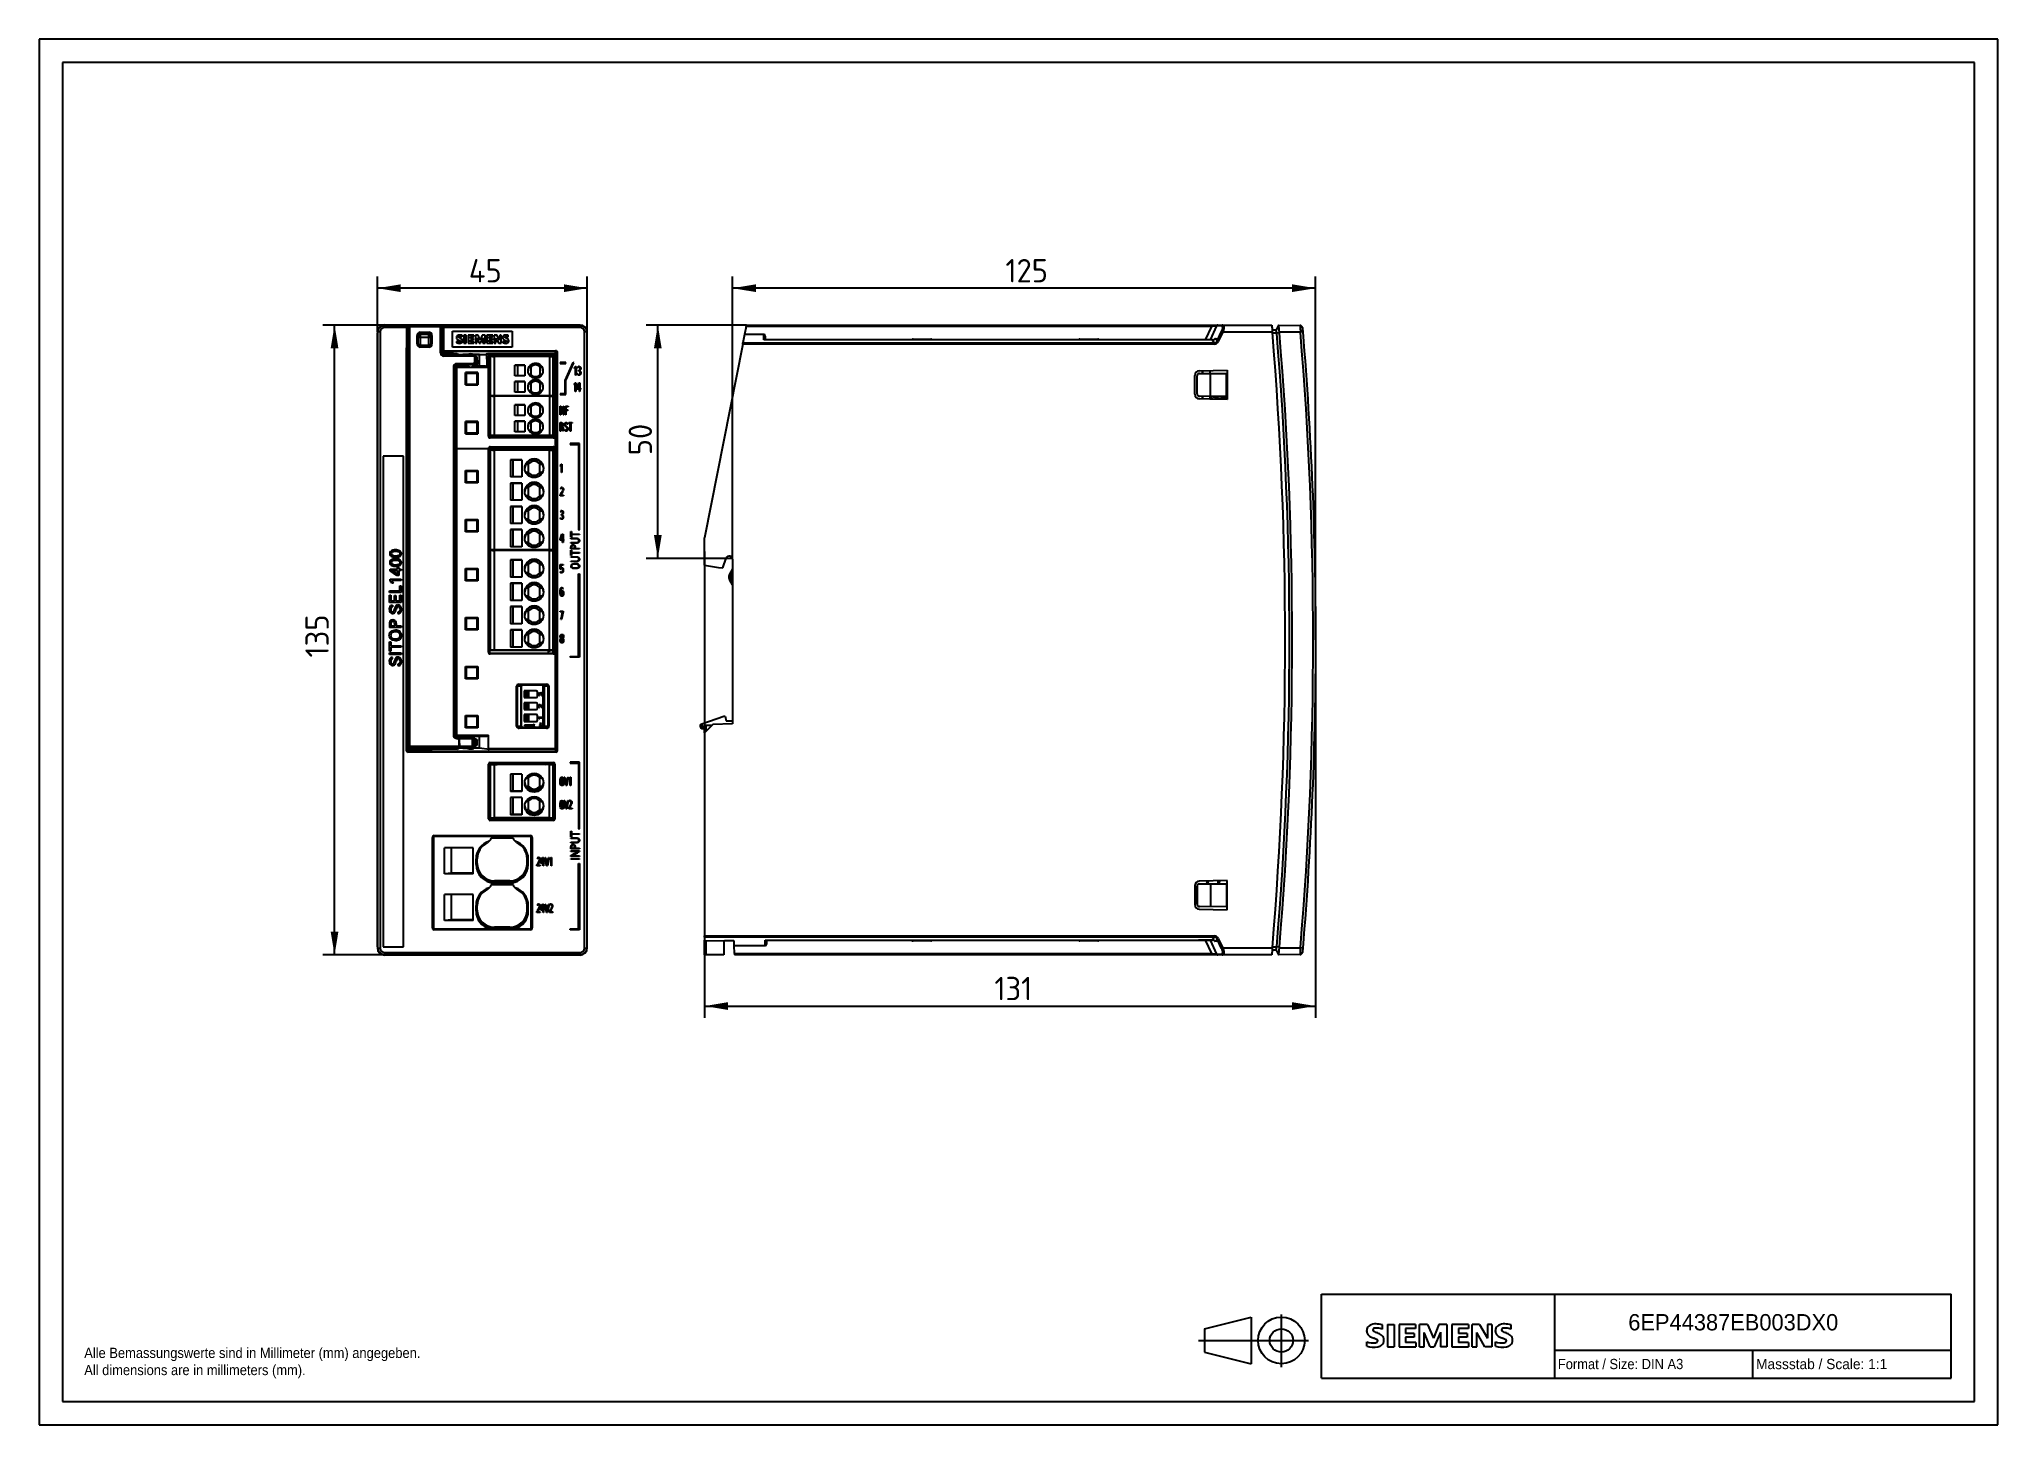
# Model space of a CAD drawing. Header units: millimetres. Extents: x 0 to 420, y 0 to 297.
import ezdxf
from ezdxf.enums import TextEntityAlignment as Align
from ezdxf.lldxf.tags import DXFTag

# ---------------------------------------------------------------- set-up
doc = ezdxf.new("R2010")
doc.units = ezdxf.units.MM
for name, color, linetype in [('91000_TIP', 7, 'Continuous'), ('Default', 7, 'Continuous'), ('DV1_0', 7, 'Continuous'), ('DV2_0', 7, 'Continuous'), ('DV2_Default', 7, 'Continuous')]:
    doc.layers.add(name, color=color, linetype=linetype)
doc.styles.add('SEACAD_Solid_Edge_ISO', font='seiso.ttf')
tags = doc.linetypes.add('CENTER2', pattern=[28.575, 19.05, -3.175, 3.175, -3.175]).pattern_tags.tags
tags[10:11] = [DXFTag(74, 4), DXFTag(75, 0), DXFTag(340, '0'), DXFTag(46, 0.0), DXFTag(50, 0.0), DXFTag(44, 0.0), DXFTag(45, 0.0)]
tags[8:9] = [DXFTag(74, 4), DXFTag(75, 0), DXFTag(340, '0'), DXFTag(46, 0.0), DXFTag(50, 0.0), DXFTag(44, 0.0), DXFTag(45, 0.0)]
tags[6:7] = [DXFTag(74, 4), DXFTag(75, 0), DXFTag(340, '0'), DXFTag(46, 0.0), DXFTag(50, 0.0), DXFTag(44, 0.0), DXFTag(45, 0.0)]
tags[4:5] = [DXFTag(74, 4), DXFTag(75, 0), DXFTag(340, '0'), DXFTag(46, 0.0), DXFTag(50, 0.0), DXFTag(44, 0.0), DXFTag(45, 0.0)]
doc.dimstyles.new('Siemens', dxfattribs={"dimtxt": 5, "dimasz": 5, "dimexe": 2.5, "dimexo": 0, "dimgap": 2.5, "dimtad": 1, "dimtxsty": 'SEACAD_Solid_Edge_ISO', "dimblk1": '_SE_FILLED', "dimblk2": '_SE_FILLED', "dimsah": 1, "dimcen": 2.5, "dimadec": 1, "dimazin": 0, "dimtfac": 1, "dimtdec": 3, "dimtmove": 0, "dimatfit": 3, "dimfxl": 1, "dimtolj": 1, "dimarcsym": 0})

msp = doc.modelspace()

# ---------------------------------------------------------------- texts
at = {"attachment_point": 7}
for s, insert, char_height, width in [('{\\fSETxt|b0||i0||c0|p34;\\C7;\\H3.5;\\W1.;6EP44387EB003DX0}', (340.76, 20.187), 3.5, 58.91668), ('{\\fSETxt|b0||i0||c0|p34;\\C7;\\H2.2;\\W0.94;Alle Bemassungswerte sind in Millimeter (mm) angegeben.\\P}{\\fSETxt|b0||i0||c0|p34;\\C7;\\H2.2;\\W0.94;All dimensions are in millimeters (mm).}', (9.665, 9.989), 2.2, 100.46302), ('{\\fSETxt|b0||i0||c0|p34;\\C7;\\H2.2;\\W0.94;Format / Size: DIN A3}', (325.66, 11.9), 2.2, 39.39631), ('{\\fSETxt|b0||i0||c0|p34;\\C7;\\H2.2;\\W1.;Massstab / Scale: 1:1}', (368.16, 11.9), 2.2, 37.6852)]:
    msp.add_mtext(s, dxfattribs=dict(at, insert=insert, char_height=char_height, width=width))

# ---------------------------------------------------------------- blocks, each defined once
blk = doc.blocks.new('SE')
at = {"layer": 'DV1_0', "color": 7, "linetype": 'Continuous'}
for p, q in [((74.24, 235.72), (74.03, 235.72)), ((74.03, 235.72), (74.03, 235.64)), ((74.03, 235.64), (78.74, 235.64)), ((74.03, 235.18), (74.03, 235.64)), ((115.83, 235.72), (74.24, 235.72)), ((78.74, 235.64), (78.75, 235.65)), ((78.94, 234.81), (78.95, 235.45)), ((78.95, 235.45), (78.94, 235.44)), ((79.15, 235.56), (79.14, 234.74)), ((79.15, 235.65), (79.15, 235.56)), ((79.15, 235.65), (79.25, 235.65)), ((79.19, 235.56), (79.15, 235.56)), ((79.18, 235.3), (79.18, 235.52)), ((79.18, 145.46), (79.18, 235.3)), ((86.08, 235.7), (79.38, 235.7)), ((79.38, 235.7), (79.38, 235.32)), ((86.08, 235.32), (79.38, 235.32)), ((79.38, 235.32), (79.38, 145.46)), ((81.73, 235.71), (83.53, 235.71)), ((81.73, 235.7), (81.73, 235.71)), ((83.53, 235.7), (83.53, 235.71)), ((86.08, 235.32), (86.08, 235.7)), ((86.08, 229.78), (86.08, 235.32)), ((86.22, 235.65), (86.32, 235.65)), ((86.32, 235.56), (86.28, 235.56)), ((86.28, 235.52), (86.28, 235.3)), ((86.28, 235.3), (86.28, 229.76)), ((86.32, 235.65), (86.32, 235.56)), ((86.33, 234.74), (86.32, 235.56)), ((86.53, 235.44), (86.52, 235.45)), ((86.52, 235.45), (86.53, 234.81)), ((86.72, 235.65), (86.73, 235.64)), ((86.73, 235.64), (116.03, 235.64)), ((91.95, 235.68), (91.95, 235.68)), ((92.05, 235.69), (93.04, 235.71)), ((97.76, 235.67), (92.3, 235.67)), ((93.06, 235.67), (93.04, 235.71)), ((93.29, 235.71), (96.77, 235.71)), ((93.29, 235.67), (93.29, 235.71)), ((96.77, 235.67), (96.77, 235.71)), ((97.02, 235.71), (97, 235.67)), ((97.02, 235.71), (98.01, 235.69)), ((98.11, 235.68), (98.11, 235.68)), ((116.03, 235.72), (115.83, 235.72)), ((116.03, 235.64), (116.03, 235.72)), ((116.03, 235.18), (116.03, 235.64)), ((72.61, 234.22), (72.53, 234.22)), ((72.53, 102.43), (72.53, 234)), ((73.11, 234.26), (73.11, 102.18)), ((78.73, 235.18), (74.03, 235.18)), ((79.18, 234.74), (79.14, 234.74)), ((79.14, 234.74), (79.14, 234.74)), ((81.03, 231.68), (81.03, 233.48)), ((81.23, 233.46), (81.23, 231.66)), ((81.23, 231.66), (81.23, 231.62)), ((81.73, 234.18), (83.53, 234.18)), ((81.73, 234.18), (81.73, 233.96)), ((81.73, 233.96), (83.53, 233.96)), ((83.53, 233.96), (81.73, 233.96)), ((81.73, 233.93), (83.53, 233.93)), ((81.73, 233.72), (81.73, 233.93)), ((83.53, 233.72), (81.73, 233.72)), ((83.53, 233.72), (81.73, 233.72)), ((81.73, 233.72), (81.73, 233.05)), ((83.53, 233.05), (81.73, 233.05)), ((81.73, 233.05), (81.73, 231.41)), ((81.73, 231.41), (83.53, 231.41)), ((81.73, 231.41), (81.73, 231.16)), ((81.73, 231.16), (83.53, 231.16)), ((81.73, 231.16), (81.73, 230.98)), ((83.53, 234.18), (83.53, 233.96)), ((83.53, 233.72), (83.53, 233.93)), ((83.53, 233.05), (83.53, 233.72)), ((83.53, 231.41), (83.53, 233.05)), ((83.53, 231.16), (83.53, 231.41)), ((83.53, 231.16), (83.53, 230.98)), ((84.03, 231.66), (84.03, 233.46)), ((84.03, 231.62), (84.03, 231.66)), ((84.23, 233.48), (84.23, 231.68)), ((86.33, 234.74), (86.28, 234.74)), ((86.33, 234.74), (86.33, 234.74)), ((86.33, 231.72), (86.33, 231.72)), ((86.54, 231.42), (86.33, 231.42)), ((86.54, 231.72), (86.53, 231.72)), ((86.54, 231.72), (86.54, 230.09)), ((116.03, 235.18), (86.74, 235.18)), ((88.64, 231), (88.64, 234.41)), ((88.64, 234.41), (101.42, 234.41)), ((89.5, 232.23), (89.5, 231.88)), ((89.85, 232.59), (90.19, 232.43)), ((90.42, 232.86), (90.12, 232.99)), ((90.67, 233.2), (90.67, 233.53)), ((91.05, 233.55), (91.05, 231.84)), ((91.55, 233.55), (91.05, 233.55)), ((91.05, 231.84), (91.55, 231.84)), ((91.55, 231.84), (91.55, 233.55)), ((91.96, 233.55), (91.96, 231.84)), ((93.22, 233.55), (91.96, 233.55)), ((91.96, 231.84), (93.22, 231.84)), ((92.46, 233.24), (93.22, 233.24)), ((92.46, 232.86), (92.46, 233.24)), ((93.12, 232.86), (92.46, 232.86)), ((92.46, 232.57), (93.12, 232.57)), ((92.46, 232.16), (92.46, 232.57)), ((93.22, 232.16), (92.46, 232.16)), ((93.12, 232.57), (93.12, 232.86)), ((93.22, 233.24), (93.22, 233.55)), ((93.22, 231.84), (93.22, 232.16)), ((93.53, 233.55), (93.53, 231.84)), ((94.14, 233.55), (93.53, 233.55)), ((93.53, 231.84), (93.85, 231.84)), ((93.85, 232.97), (94.33, 231.84)), ((93.85, 231.84), (93.85, 232.97)), ((94.58, 232.51), (94.14, 233.55)), ((94.33, 231.84), (94.66, 231.84)), ((95.02, 233.55), (94.58, 232.51)), ((94.66, 231.84), (95.14, 232.97)), ((95.64, 233.55), (95.02, 233.55)), ((95.14, 232.97), (95.14, 231.84)), ((95.14, 231.84), (95.64, 231.84)), ((95.64, 231.84), (95.64, 233.55)), ((96.02, 233.55), (96.02, 231.84)), ((97.28, 233.55), (96.02, 233.55)), ((96.02, 231.84), (97.31, 231.84)), ((96.52, 233.24), (97.28, 233.24)), ((96.52, 232.86), (96.52, 233.24)), ((97.19, 232.86), (96.52, 232.86)), ((96.52, 232.57), (97.19, 232.57)), ((96.52, 232.16), (96.52, 232.57)), ((97.31, 232.16), (96.52, 232.16)), ((97.19, 232.57), (97.19, 232.86)), ((97.28, 233.24), (97.28, 233.55)), ((97.31, 231.84), (97.31, 232.16)), ((97.59, 233.55), (97.59, 231.84)), ((98.14, 233.55), (97.59, 233.55)), ((97.59, 231.84), (97.94, 231.84)), ((97.94, 232.93), (98.55, 231.84)), ((97.94, 231.84), (97.94, 232.93)), ((98.76, 232.48), (98.14, 233.55)), ((98.55, 231.84), (99.09, 231.84)), ((98.76, 233.55), (98.76, 232.48)), ((99.09, 233.55), (98.76, 233.55)), ((99.09, 231.84), (99.09, 233.55)), ((99.39, 232.23), (99.39, 231.88)), ((99.74, 232.59), (100.08, 232.43)), ((100.58, 233.2), (100.58, 233.53)), ((101.42, 234.41), (101.42, 231)), ((116.95, 102.18), (116.95, 234.26)), ((117.53, 234.22), (117.45, 234.22)), ((117.53, 102.43), (117.53, 234)), ((83.53, 230.98), (81.73, 230.98)), ((86.58, 229.49), (86.37, 229.49)), ((86.54, 230.04), (86.55, 230.33)), ((86.54, 230.09), (86.54, 230.04)), ((86.83, 229.49), (86.58, 229.49)), ((86.78, 229.26), (93.11, 229.26)), ((86.78, 229.08), (86.78, 229.26)), ((93.11, 229.08), (86.78, 229.08)), ((88.87, 229.49), (86.83, 229.49)), ((86.85, 230.04), (86.84, 229.8)), ((86.84, 229.8), (88.86, 229.8)), ((86.85, 230.23), (110.74, 230.23)), ((86.85, 230.04), (86.85, 230.23)), ((110.74, 230.04), (86.85, 230.04)), ((101.42, 231), (88.64, 231)), ((88.86, 229.8), (88.87, 229.6)), ((88.87, 229.6), (89.61, 229.6)), ((89.72, 229.41), (88.87, 229.41)), ((88.95, 147.47), (88.95, 227.05)), ((89.07, 227.05), (89.07, 147.47)), ((89.53, 227.06), (89.53, 227.06)), ((89.53, 147.47), (89.53, 227.06)), ((89.56, 227.48), (93.11, 227.48)), ((89.56, 227.26), (89.56, 227.48)), ((93.11, 227.26), (89.56, 227.26)), ((89.56, 227.26), (89.73, 227.26)), ((89.61, 229.6), (89.72, 229.53)), ((89.72, 229.53), (89.93, 229.42)), ((90.03, 226.91), (89.72, 226.61)), ((89.73, 227.26), (90.01, 227.26)), ((89.93, 229.42), (91.99, 229.42)), ((89.93, 229.42), (90.03, 229.42)), ((90.01, 227.26), (91.11, 227.26)), ((90.03, 229.42), (90.09, 229.36)), ((90.03, 226.91), (90.09, 226.97)), ((90.03, 226.91), (92, 226.91)), ((90.09, 229.26), (90.09, 229.36)), ((90.09, 229.36), (90.8, 229.36)), ((90.09, 226.97), (90.09, 227.26)), ((90.8, 226.97), (90.09, 226.97)), ((90.8, 229.36), (90.85, 229.41)), ((90.8, 229.36), (90.8, 229.26)), ((91.06, 229.26), (90.8, 229.26)), ((90.8, 227.26), (90.8, 226.97)), ((90.8, 227.05), (91.21, 227.05)), ((90.8, 226.97), (90.85, 226.92)), ((91.83, 229.41), (90.85, 229.41)), ((91.83, 226.92), (90.85, 226.92)), ((91.03, 227.26), (91.4, 227.26)), ((91.06, 229.26), (91.09, 229.26)), ((91.09, 229.26), (91.53, 229.26)), ((91.83, 227.26), (91.11, 227.26)), ((91.22, 227.26), (91.19, 227.26)), ((91.21, 227.05), (91.21, 227.26)), ((91.47, 227.26), (91.22, 227.26)), ((91.4, 227.26), (92.06, 227.26)), ((91.51, 227.26), (91.47, 227.26)), ((91.76, 227.26), (91.51, 227.26)), ((91.53, 229.26), (91.83, 229.26)), ((91.69, 227.26), (91.54, 227.05)), ((91.54, 226.92), (91.54, 227.05)), ((91.73, 226.92), (91.73, 227.26)), ((91.83, 227.26), (91.76, 227.26)), ((91.76, 227.25), (91.76, 227.26)), ((91.78, 227.26), (91.78, 226.92)), ((91.83, 229.42), (91.83, 229.26)), ((91.83, 227.26), (91.83, 226.92)), ((92.06, 227.26), (92.23, 227.26)), ((92.23, 227.26), (92.42, 227.26)), ((92.42, 227.26), (92.53, 227.26)), ((92.53, 227.26), (92.91, 227.26)), ((92.91, 227.26), (93.01, 227.26)), ((93.01, 227.26), (93.11, 227.26)), ((93.06, 226.91), (95.74, 226.91)), ((93.08, 229.42), (95.81, 229.42)), ((93.11, 229.26), (93.11, 229.08)), ((93.45, 228.89), (93.11, 229.08)), ((93.11, 227.48), (93.45, 227.67)), ((93.11, 227.48), (93.11, 227.26)), ((93.21, 229.24), (93.55, 229.04)), ((93.55, 227.49), (93.21, 227.29)), ((93.34, 227.37), (93.21, 227.29)), ((93.23, 229.42), (93.23, 229.23)), ((94.43, 229.41), (93.23, 229.41)), ((93.23, 227.3), (93.23, 226.92)), ((94.43, 226.92), (93.23, 226.92)), ((94.03, 227.31), (93.25, 227.31)), ((93.34, 227.37), (93.9, 227.69)), ((93.45, 227.67), (93.45, 228.89)), ((93.54, 229.05), (93.83, 228.88)), ((93.55, 229.04), (93.85, 228.87)), ((93.9, 227.69), (93.55, 227.49)), ((93.59, 228.88), (93.59, 227.67)), ((93.89, 228.71), (93.59, 228.88)), ((93.59, 227.67), (93.94, 227.87)), ((93.94, 227.87), (93.89, 228.71)), ((93.89, 227.68), (93.94, 227.71)), ((93.94, 227.71), (93.94, 227.72)), ((93.99, 227.87), (93.95, 228.7)), ((94.03, 227.76), (94.03, 227.56)), ((94.03, 227.76), (94.43, 227.76)), ((94.03, 227.56), (94.03, 227.31)), ((94.03, 227.56), (94.43, 227.56)), ((94.43, 229.4), (95.81, 229.42)), ((94.43, 229.41), (94.43, 229.4)), ((94.43, 226.93), (94.43, 229.4)), ((94.43, 226.93), (94.43, 226.92)), ((95.74, 226.91), (94.43, 226.93)), ((96.04, 226.61), (95.74, 226.91)), ((95.81, 229.42), (96.12, 229.6)), ((96.63, 229.41), (96.02, 229.41)), ((96.12, 229.6), (110.73, 229.6)), ((96.33, 211.92), (96.33, 229.02)), ((96.53, 229.02), (96.53, 211.92)), ((96.73, 227.31), (96.53, 227.31)), ((96.73, 229.22), (96.68, 229.21)), ((96.73, 229.42), (110.23, 229.42)), ((96.73, 229.22), (96.73, 229.42)), ((96.73, 229.22), (110.23, 229.22)), ((110.23, 229.22), (96.73, 229.22)), ((97.53, 228.97), (96.73, 228.97)), ((96.73, 228.97), (96.73, 220.57)), ((97.23, 228.97), (97.33, 228.97)), ((97.23, 228.97), (97.33, 228.97)), ((97.53, 228.97), (97.53, 220.57)), ((109.43, 228.97), (97.53, 228.97)), ((102.03, 224.87), (102.03, 227.12)), ((104.13, 227.12), (102.03, 227.12)), ((102.03, 227.12), (102.56, 227.12)), ((102.56, 227.12), (104.13, 227.12)), ((102.56, 227.12), (102.56, 224.87)), ((104.13, 227.12), (104.13, 224.87)), ((109.43, 228.97), (109.43, 220.57)), ((109.43, 228.97), (110.23, 228.97)), ((109.44, 228.97), (109.53, 228.97)), ((109.84, 228.97), (109.93, 228.97)), ((110.23, 229.22), (110.23, 229.42)), ((110.23, 228.97), (110.23, 229.22)), ((110.28, 229.21), (110.23, 229.22)), ((110.23, 220.57), (110.23, 228.97)), ((110.23, 228.77), (110.43, 228.77)), ((110.73, 229.41), (110.33, 229.41)), ((110.43, 211.92), (110.43, 229.02)), ((110.63, 229.02), (110.63, 211.92)), ((110.73, 229.6), (110.74, 230.04)), ((110.73, 229.6), (110.73, 229.41)), ((110.74, 230.23), (110.74, 230.04)), ((110.94, 229.78), (110.93, 229.42)), ((112.93, 227.71), (111.73, 227.71)), ((111.73, 227.71), (111.73, 227.51)), ((111.73, 227.51), (112.93, 227.51)), ((114.45, 227.71), (112.73, 223.85)), ((112.93, 227.51), (112.93, 227.71)), ((112.93, 223.81), (114.63, 227.63)), ((114.63, 227.63), (114.45, 227.71)), ((114.93, 226.78), (114.94, 226.81)), ((114.94, 226.81), (115.12, 226.81)), ((115.12, 226.81), (115.12, 225.01)), ((96.04, 226.61), (89.72, 226.61)), ((91.43, 222.92), (91.4, 222.89)), ((91.4, 222.89), (94.06, 222.89)), ((94.06, 225.54), (91.41, 225.54)), ((91.43, 225.52), (91.41, 225.54)), ((91.43, 222.92), (91.43, 225.52)), ((91.43, 225.52), (94.03, 225.52)), ((91.53, 225.42), (91.43, 225.42)), ((91.55, 225.42), (91.43, 225.42)), ((91.43, 223.02), (91.53, 223.02)), ((91.43, 223.02), (91.55, 223.02)), ((94.03, 222.92), (91.43, 222.92)), ((91.55, 223.02), (91.51, 223.02)), ((91.51, 223.02), (91.53, 223.02)), ((91.53, 225.42), (93.93, 225.42)), ((91.53, 225.42), (91.53, 223.02)), ((93.93, 223.02), (91.53, 223.02)), ((91.54, 225.42), (91.54, 225.52)), ((91.54, 222.92), (91.54, 223.02)), ((91.54, 223.02), (92.07, 223.02)), ((91.63, 225.42), (91.63, 225.52)), ((91.63, 222.92), (91.63, 223.02)), ((91.93, 225.42), (91.93, 225.52)), ((91.93, 222.92), (91.93, 223.02)), ((92.07, 223.02), (92.86, 223.02)), ((92.86, 223.02), (93.8, 223.02)), ((93.8, 223.02), (94.03, 223.02)), ((94.03, 225.42), (93.93, 225.42)), ((93.93, 223.02), (93.93, 225.42)), ((94.03, 223.02), (93.93, 223.02)), ((94.03, 225.52), (94.06, 225.54)), ((94.03, 225.52), (94.03, 222.92)), ((94.03, 222.92), (94.06, 222.89)), ((104.13, 224.87), (102.03, 224.87)), ((102.03, 223.62), (102.56, 223.62)), ((102.03, 221.37), (102.03, 223.62)), ((104.13, 223.62), (102.03, 223.62)), ((102.56, 223.62), (102.56, 221.37)), ((102.56, 223.62), (104.13, 223.62)), ((104.13, 223.62), (104.13, 221.37)), ((105.48, 225.1), (105.48, 226.73)), ((105.48, 221.6), (105.48, 223.23)), ((107.38, 226.73), (107.38, 225.1)), ((107.38, 223.23), (107.38, 221.6)), ((112.73, 223.85), (112.73, 221.01)), ((112.93, 220.81), (112.93, 223.81)), ((114.78, 222.89), (114.71, 223)), ((114.82, 226.39), (114.75, 226.5)), ((114.89, 223.28), (114.9, 223.31)), ((114.9, 223.31), (115.08, 223.31)), ((114.95, 221.51), (114.95, 223.11)), ((114.99, 225.01), (114.99, 226.61)), ((115.12, 225.01), (114.99, 225.01)), ((115.08, 223.31), (115.08, 221.51)), ((115.37, 222.17), (115.72, 223.31)), ((115.59, 226.56), (115.47, 226.6)), ((115.47, 225.23), (115.59, 225.27)), ((115.82, 223.18), (115.5, 222.16)), ((115.71, 226.02), (115.75, 226.04)), ((115.71, 225.87), (115.71, 226.02)), ((115.75, 225.85), (115.71, 225.87)), ((115.72, 223.31), (115.97, 223.31)), ((115.84, 223.18), (115.82, 223.18)), ((115.84, 222.12), (115.84, 223.18)), ((115.88, 225.95), (115.87, 225.94)), ((115.87, 225.94), (115.88, 225.95)), ((115.97, 223.31), (115.97, 222.12)), ((78.93, 220.56), (78.98, 220.47)), ((78.98, 217.47), (78.98, 220.47)), ((79.18, 220.47), (78.98, 220.47)), ((79.18, 220.44), (78.98, 220.47)), ((79.13, 220.55), (79.18, 220.55)), ((96.73, 221.11), (96.53, 221.11)), ((96.73, 221.11), (96.53, 221.11)), ((97.53, 220.57), (96.73, 220.57)), ((96.73, 220.57), (97.53, 220.57)), ((97.53, 220.47), (96.73, 220.47)), ((96.73, 220.47), (96.73, 212.07)), ((96.93, 220.57), (96.93, 220.56)), ((96.93, 220.56), (96.93, 220.47)), ((97.63, 220.56), (96.93, 220.56)), ((97.63, 220.56), (96.93, 220.56)), ((97.23, 220.57), (98.23, 220.57)), ((97.23, 220.57), (98.23, 220.57)), ((97.23, 220.47), (97.34, 220.47)), ((97.23, 220.47), (97.33, 220.47)), ((97.53, 220.57), (109.43, 220.57)), ((109.43, 220.57), (97.53, 220.57)), ((97.53, 220.47), (97.53, 212.07)), ((109.43, 220.47), (97.53, 220.47)), ((97.63, 220.57), (97.63, 220.56)), ((97.63, 220.56), (97.63, 220.47)), ((100.33, 220.57), (98.83, 220.57)), ((100.33, 220.57), (98.83, 220.57)), ((100.71, 220.57), (99.21, 220.57)), ((104.13, 221.37), (102.03, 221.37)), ((102.03, 216.37), (102.03, 218.62)), ((104.13, 218.62), (102.03, 218.62)), ((102.03, 218.62), (102.56, 218.62)), ((102.56, 218.62), (104.13, 218.62)), ((102.56, 218.62), (102.56, 216.37)), ((103.08, 220.57), (104.08, 220.57)), ((104.13, 218.62), (104.13, 216.37)), ((108.53, 220.57), (109.53, 220.57)), ((108.53, 220.57), (109.53, 220.57)), ((108.93, 220.57), (109.93, 220.57)), ((109.37, 220.47), (109.37, 220.51)), ((109.37, 220.51), (109.4, 220.51)), ((109.4, 220.54), (109.58, 220.54)), ((109.4, 220.54), (109.4, 220.51)), ((109.58, 220.51), (109.4, 220.51)), ((109.4, 220.51), (109.4, 220.47)), ((109.43, 220.57), (110.23, 220.57)), ((110.23, 220.57), (109.43, 220.57)), ((109.43, 220.47), (109.43, 212.07)), ((109.43, 220.47), (110.23, 220.47)), ((109.44, 220.47), (109.53, 220.47)), ((109.58, 220.47), (109.58, 220.54)), ((109.58, 220.54), (109.61, 220.54)), ((109.61, 220.57), (109.61, 220.54)), ((110.2, 220.54), (109.61, 220.54)), ((109.61, 220.54), (109.61, 220.47)), ((109.8, 220.47), (109.93, 220.47)), ((110.2, 220.57), (110.2, 220.54)), ((110.2, 220.47), (110.2, 220.54)), ((110.23, 220.54), (110.2, 220.54)), ((110.23, 220.47), (110.23, 220.57)), ((110.23, 212.07), (110.23, 220.47)), ((112.73, 221.01), (111.73, 221.01)), ((111.73, 221.01), (111.73, 220.81)), ((111.73, 220.81), (112.93, 220.81)), ((115.08, 221.51), (114.95, 221.51)), ((115.37, 221.99), (115.37, 222.17)), ((115.84, 221.99), (115.37, 221.99)), ((115.5, 222.16), (115.5, 222.12)), ((115.5, 222.12), (115.84, 222.12)), ((115.84, 221.51), (115.84, 221.99)), ((115.97, 221.51), (115.84, 221.51)), ((115.97, 222.12), (116.13, 222.12)), ((115.97, 221.99), (115.97, 221.51)), ((116.13, 221.99), (115.97, 221.99)), ((116.13, 222.12), (116.13, 221.99)), ((78.94, 214.92), (78.95, 214.93)), ((78.98, 217.47), (78.95, 217.41)), ((78.95, 214.93), (78.95, 217.41)), ((79.15, 214.93), (78.95, 214.93)), ((78.98, 217.47), (79.18, 217.49)), ((78.98, 217.47), (79.18, 217.47)), ((79.18, 214.52), (79.13, 214.52)), ((79.15, 214.73), (79.14, 214.72)), ((79.14, 214.72), (79.18, 214.72)), ((79.15, 217.42), (79.18, 217.42)), ((79.15, 217.42), (79.15, 214.93)), ((79.15, 214.93), (79.18, 214.93)), ((79.15, 214.73), (79.15, 214.93)), ((79.18, 214.73), (79.15, 214.73)), ((94.06, 215.05), (91.4, 215.05)), ((91.43, 215.02), (91.4, 215.05)), ((91.43, 212.42), (91.43, 215.02)), ((91.43, 215.02), (94.03, 215.02)), ((91.53, 214.92), (91.43, 214.92)), ((91.47, 214.92), (91.44, 214.92)), ((91.51, 214.92), (91.47, 214.92)), ((91.53, 214.92), (93.93, 214.92)), ((91.53, 214.92), (91.53, 212.52)), ((91.54, 214.92), (91.54, 215.02)), ((91.63, 214.92), (91.63, 215.02)), ((91.92, 214.92), (91.92, 215.02)), ((94.03, 214.92), (93.93, 214.92)), ((93.93, 212.52), (93.93, 214.92)), ((94.03, 215.02), (94.06, 215.05)), ((94.03, 215.02), (94.03, 212.42)), ((96.73, 216.83), (96.53, 216.83)), ((104.13, 216.37), (102.03, 216.37)), ((102.03, 215.12), (102.56, 215.12)), ((102.03, 212.87), (102.03, 215.12)), ((104.13, 215.12), (102.03, 215.12)), ((102.56, 215.12), (102.56, 212.87)), ((102.56, 215.12), (104.13, 215.12)), ((104.13, 215.12), (104.13, 212.87)), ((105.48, 216.6), (105.48, 218.23)), ((105.48, 213.1), (105.48, 214.73)), ((107.38, 218.23), (107.38, 216.6)), ((107.38, 214.73), (107.38, 213.1)), ((111.73, 218.31), (111.88, 218.31)), ((111.73, 216.51), (111.73, 218.31)), ((111.86, 216.51), (111.73, 216.51)), ((111.73, 213.01), (111.73, 214.81)), ((111.86, 217.99), (111.86, 216.51)), ((111.86, 214.68), (111.86, 214.02)), ((112.54, 216.51), (112.39, 216.51)), ((112.41, 218.31), (112.54, 218.31)), ((112.41, 216.83), (112.41, 218.31)), ((112.54, 218.31), (112.54, 216.51)), ((112.83, 218.31), (113.42, 218.31)), ((112.83, 216.51), (112.83, 218.31)), ((112.96, 216.51), (112.83, 216.51)), ((112.96, 218.18), (112.96, 217.52)), ((113.42, 218.18), (112.96, 218.18)), ((112.96, 217.52), (113.39, 217.52)), ((112.96, 217.39), (112.96, 216.51)), ((113.39, 217.39), (112.96, 217.39)), ((113.37, 214.47), (113.24, 214.46)), ((113.39, 217.52), (113.39, 217.39)), ((113.42, 218.31), (113.42, 218.18)), ((113.55, 214.68), (113.55, 214.81)), ((113.55, 214.81), (114.32, 214.81)), ((113.87, 214.68), (113.55, 214.68)), ((113.87, 213.01), (113.87, 214.68)), ((113.99, 214.68), (113.99, 213.01)), ((114.32, 214.68), (113.99, 214.68)), ((114.32, 214.81), (114.32, 214.68)), ((91.43, 212.42), (91.4, 212.38)), ((91.4, 212.38), (94.06, 212.38)), ((91.43, 212.52), (91.47, 212.52)), ((91.43, 212.52), (91.53, 212.52)), ((94.03, 212.42), (91.43, 212.42)), ((91.47, 212.52), (91.51, 212.52)), ((91.51, 212.52), (92.86, 212.52)), ((93.93, 212.52), (91.53, 212.52)), ((91.54, 212.42), (91.54, 212.52)), ((91.63, 212.42), (91.63, 212.52)), ((91.92, 212.42), (91.92, 212.52)), ((92.86, 212.52), (93.8, 212.52)), ((93.8, 212.52), (94.03, 212.52)), ((94.03, 212.52), (93.93, 212.52)), ((94.03, 212.42), (94.06, 212.38)), ((97.53, 212.07), (96.73, 212.07)), ((96.73, 212.07), (97.53, 212.07)), ((96.73, 211.72), (110.23, 211.72)), ((96.73, 211.52), (96.73, 211.72)), ((110.23, 211.52), (96.73, 211.52)), ((97.23, 212.07), (98.23, 212.07)), ((97.23, 212.07), (98.23, 212.07)), ((97.53, 212.07), (109.43, 212.07)), ((109.43, 212.07), (97.53, 212.07)), ((98.28, 211.72), (98.28, 212.07)), ((98.33, 212.07), (98.33, 211.72)), ((98.51, 211.72), (98.51, 212.07)), ((100.33, 212.07), (98.83, 212.07)), ((100.33, 212.07), (98.83, 212.07)), ((100.71, 212.07), (99.21, 212.07)), ((104.13, 212.87), (102.03, 212.87)), ((103.08, 212.07), (104.08, 212.07)), ((108.53, 212.07), (109.53, 212.07)), ((108.53, 212.07), (109.53, 212.07)), ((108.93, 212.07), (109.93, 212.07)), ((109.23, 211.72), (109.23, 212.07)), ((109.43, 212.07), (110.23, 212.07)), ((110.23, 212.07), (109.43, 212.07)), ((110.03, 212.07), (110.03, 211.72)), ((110.03, 211.86), (110.11, 211.84)), ((110.23, 211.72), (110.23, 212.07)), ((110.23, 211.52), (110.23, 211.72)), ((111.86, 213.01), (111.73, 213.01)), ((111.86, 213.9), (111.86, 213.01)), ((112.45, 213.06), (112.35, 212.99)), ((112.7, 213.33), (112.82, 213.36)), ((115.83, 210.31), (113.83, 210.31)), ((113.83, 210.31), (113.83, 210.11)), ((113.83, 210.11), (115.63, 210.11)), ((113.99, 213.01), (113.87, 213.01)), ((115.63, 210.11), (115.63, 191.81)), ((115.83, 191.81), (115.83, 210.31)), ((78.13, 207.62), (73.73, 207.62)), ((73.73, 207.62), (73.73, 102.42)), ((78.13, 102.42), (78.13, 207.62)), ((78.93, 144.98), (78.93, 209.22)), ((79.13, 209.22), (78.93, 209.22)), ((79.18, 209.22), (79.13, 209.22)), ((79.13, 209.22), (79.13, 144.98)), ((96.33, 209.22), (89.53, 209.22)), ((96.33, 165.62), (96.33, 209.22)), ((96.33, 209.22), (96.53, 209.22)), ((96.53, 209.22), (96.53, 165.62)), ((96.73, 206.32), (96.53, 206.32)), ((96.73, 209.62), (110.23, 209.62)), ((96.73, 209.62), (96.73, 209.42)), ((96.73, 209.42), (110.23, 209.42)), ((110.23, 209.42), (96.73, 209.42)), ((97.53, 208.92), (96.73, 208.92)), ((96.73, 208.92), (96.73, 187.52)), ((97.23, 208.92), (97.33, 208.92)), ((97.23, 208.92), (97.33, 208.92)), ((109.43, 208.92), (97.53, 208.92)), ((97.53, 208.92), (97.53, 187.52)), ((103.48, 206.87), (101.08, 206.87)), ((101.08, 206.87), (101.08, 203.17)), ((101.08, 206.87), (101.66, 206.87)), ((101.66, 206.87), (103.48, 206.87)), ((101.66, 203.17), (101.66, 206.87)), ((103.48, 206.87), (103.48, 203.17)), ((104.88, 205.84), (104.88, 204.19)), ((107.38, 204.19), (107.38, 205.84)), ((109.23, 208.92), (109.23, 209.42)), ((109.23, 209.41), (109.88, 209.41)), ((109.23, 209.41), (109.88, 209.41)), ((109.43, 208.92), (110.23, 208.92)), ((109.43, 187.52), (109.43, 208.92)), ((109.44, 208.92), (109.53, 208.92)), ((109.73, 209.07), (109.73, 209.41)), ((109.73, 209.12), (110.22, 209.12)), ((109.73, 209.12), (110.2, 209.12)), ((109.73, 209.12), (110.2, 209.12)), ((109.89, 208.92), (109.73, 209.07)), ((109.84, 208.92), (109.93, 208.92)), ((109.93, 209.42), (109.93, 209.39)), ((110.23, 209.39), (109.93, 209.39)), ((109.93, 209.39), (110.23, 209.39)), ((110.2, 209.12), (110.2, 209.39)), ((110.22, 209.12), (110.2, 209.12)), ((110.2, 209.12), (110.22, 209.12)), ((110.22, 208.92), (110.22, 209.12)), ((110.23, 209.42), (110.23, 209.62)), ((110.23, 208.92), (110.23, 209.42)), ((110.23, 187.52), (110.23, 208.92)), ((110.43, 165.62), (110.43, 209.22)), ((110.43, 209.22), (110.63, 209.22)), ((110.74, 209.22), (110.63, 209.22)), ((110.63, 209.22), (110.63, 165.62)), ((110.74, 144.98), (110.74, 209.22)), ((110.94, 209.22), (110.74, 209.22)), ((110.94, 209.22), (110.94, 144.98)), ((111.91, 205.88), (111.93, 205.91)), ((111.93, 205.91), (112.1, 205.91)), ((112.1, 205.91), (112.1, 204.11)), ((91.4, 201.88), (91.4, 204.55)), ((91.4, 204.55), (94.06, 204.55)), ((91.43, 204.52), (91.4, 204.55)), ((91.43, 201.92), (91.4, 201.88)), ((94.06, 201.88), (91.4, 201.88)), ((91.43, 201.92), (91.43, 204.52)), ((91.43, 204.52), (94.03, 204.52)), ((91.53, 204.42), (91.43, 204.42)), ((91.43, 202.02), (91.47, 202.02)), ((91.43, 202.02), (91.53, 202.02)), ((94.03, 201.92), (91.43, 201.92)), ((91.47, 204.42), (91.44, 204.42)), ((91.51, 204.42), (91.47, 204.42)), ((91.47, 202.02), (91.51, 202.02)), ((91.51, 202.02), (92.86, 202.02)), ((91.53, 204.42), (93.93, 204.42)), ((91.53, 204.42), (91.53, 202.02)), ((93.93, 202.02), (91.53, 202.02)), ((91.54, 204.42), (91.54, 204.52)), ((91.54, 201.92), (91.54, 202.02)), ((91.63, 204.42), (91.63, 204.52)), ((91.63, 201.92), (91.63, 202.02)), ((91.93, 204.42), (91.93, 204.52)), ((91.93, 201.92), (91.93, 202.02)), ((92.86, 202.02), (93.8, 202.02)), ((93.8, 202.02), (94.03, 202.02)), ((94.03, 204.42), (93.93, 204.42)), ((93.93, 202.02), (93.93, 204.42)), ((94.03, 202.02), (93.93, 202.02)), ((94.03, 204.52), (94.06, 204.55)), ((94.03, 204.52), (94.03, 201.92)), ((94.03, 201.92), (94.06, 201.88)), ((94.06, 204.55), (94.06, 201.88)), ((103.48, 203.17), (101.08, 203.17)), ((103.48, 201.87), (101.08, 201.87)), ((101.08, 201.87), (101.08, 198.17)), ((101.08, 201.87), (101.66, 201.87)), ((101.66, 198.17), (101.66, 201.87)), ((101.66, 201.87), (103.48, 201.87)), ((103.48, 201.87), (103.48, 198.17)), ((111.8, 205.49), (111.73, 205.6)), ((111.98, 204.11), (111.98, 205.71)), ((112.1, 204.11), (111.98, 204.11)), ((96.73, 200.12), (96.53, 200.12)), ((96.73, 200.12), (96.53, 200.12)), ((103.48, 198.17), (101.08, 198.17)), ((104.88, 200.84), (104.88, 199.19)), ((107.38, 199.19), (107.38, 200.84)), ((111.73, 199.34), (111.74, 199.35)), ((111.73, 199.11), (111.73, 199.34)), ((112.45, 199.11), (111.73, 199.11)), ((111.9, 200.65), (111.78, 200.68)), ((111.86, 199.3), (111.86, 199.24)), ((111.86, 199.24), (112.45, 199.24)), ((112.45, 199.24), (112.45, 199.11)), ((91.4, 191.38), (91.4, 194.05)), ((91.4, 194.05), (94.06, 194.05)), ((91.43, 194.02), (91.4, 194.05)), ((91.43, 191.42), (91.43, 194.02)), ((91.43, 194.02), (94.03, 194.02)), ((91.53, 193.92), (91.43, 193.92)), ((91.47, 193.92), (91.44, 193.92)), ((91.51, 193.92), (91.47, 193.92)), ((91.53, 193.92), (93.93, 193.92)), ((91.53, 193.92), (91.53, 191.52)), ((91.55, 193.92), (91.55, 194.02)), ((91.64, 193.92), (91.64, 194.02)), ((91.93, 193.92), (91.93, 194.02)), ((94.03, 193.92), (93.93, 193.92)), ((93.93, 191.52), (93.93, 193.92)), ((94.03, 194.02), (94.06, 194.05)), ((94.03, 194.02), (94.03, 191.42)), ((94.06, 194.05), (94.06, 191.38)), ((96.73, 195.82), (96.53, 195.82)), ((103.48, 196.87), (101.08, 196.87)), ((101.08, 196.87), (101.08, 193.17)), ((101.08, 196.87), (101.66, 196.87)), ((101.66, 193.17), (101.66, 196.87)), ((101.66, 196.87), (103.48, 196.87)), ((103.48, 196.87), (103.48, 193.17)), ((104.88, 195.84), (104.88, 194.19)), ((107.38, 194.19), (107.38, 195.84)), ((111.85, 195.66), (111.73, 195.7)), ((111.73, 194.33), (111.85, 194.37)), ((111.97, 195.12), (112.02, 195.14)), ((111.97, 194.97), (111.97, 195.12)), ((112.02, 194.95), (111.97, 194.97)), ((112.15, 195.05), (112.13, 195.04)), ((112.13, 195.04), (112.15, 195.05)), ((91.43, 191.42), (91.4, 191.38)), ((94.06, 191.38), (91.4, 191.38)), ((91.43, 191.52), (91.47, 191.52)), ((91.43, 191.52), (91.53, 191.52)), ((94.03, 191.42), (91.43, 191.42)), ((91.47, 191.52), (91.51, 191.52)), ((91.51, 191.52), (92.86, 191.52)), ((93.93, 191.52), (91.53, 191.52)), ((91.55, 191.42), (91.55, 191.52)), ((91.64, 191.42), (91.64, 191.52)), ((91.93, 191.42), (91.93, 191.52)), ((92.86, 191.52), (93.8, 191.52)), ((93.8, 191.52), (94.03, 191.52)), ((94.03, 191.52), (93.93, 191.52)), ((94.03, 191.42), (94.06, 191.38)), ((96.73, 189.62), (96.53, 189.62)), ((96.73, 189.62), (96.53, 189.62)), ((103.48, 193.17), (101.08, 193.17)), ((103.48, 191.87), (101.08, 191.87)), ((101.08, 191.87), (101.08, 188.17)), ((101.08, 191.87), (101.66, 191.87)), ((101.66, 188.17), (101.66, 191.87)), ((101.66, 191.87), (103.48, 191.87)), ((103.48, 191.87), (103.48, 188.17)), ((104.88, 190.84), (104.88, 189.19)), ((107.38, 189.19), (107.38, 190.84)), ((111.73, 189.77), (112.08, 190.91)), ((111.73, 189.59), (111.73, 189.77)), ((112.2, 189.59), (111.73, 189.59)), ((112.18, 190.78), (111.86, 189.76)), ((111.86, 189.76), (111.86, 189.72)), ((111.86, 189.72), (112.2, 189.72)), ((112.08, 190.91), (112.33, 190.91)), ((112.2, 190.78), (112.18, 190.78)), ((112.2, 189.72), (112.2, 190.78)), ((112.2, 189.11), (112.2, 189.59)), ((112.33, 189.11), (112.2, 189.11)), ((112.33, 190.91), (112.33, 189.72)), ((112.33, 189.72), (112.49, 189.72)), ((112.33, 189.59), (112.33, 189.11)), ((112.49, 189.59), (112.33, 189.59)), ((112.49, 189.72), (112.49, 189.59)), ((114.03, 191.46), (114.16, 191.46)), ((114.03, 190.29), (114.03, 191.46)), ((114.16, 190.29), (114.03, 190.29)), ((114.03, 189.9), (114.03, 190.03)), ((114.03, 190.03), (115.3, 190.03)), ((114.03, 188.99), (114.03, 189.11)), ((114.16, 191.46), (114.16, 190.93)), ((114.16, 190.93), (115.83, 190.93)), ((114.16, 190.8), (114.16, 190.29)), ((115.83, 190.8), (114.16, 190.8)), ((115.63, 191.81), (115.83, 191.81)), ((115.83, 190.93), (115.83, 190.8)), ((96.73, 185.31), (96.53, 185.31)), ((97.53, 187.52), (96.73, 187.52)), ((96.73, 187.52), (97.53, 187.52)), ((97.53, 187.42), (96.73, 187.42)), ((96.73, 187.42), (96.73, 166.02)), ((97.23, 187.42), (97.33, 187.42)), ((97.23, 187.42), (97.33, 187.42)), ((97.53, 187.52), (109.43, 187.52)), ((109.43, 187.52), (97.53, 187.52)), ((109.43, 187.42), (97.53, 187.42)), ((97.53, 187.42), (97.53, 166.02)), ((103.48, 188.17), (101.08, 188.17)), ((103.48, 185.37), (101.08, 185.37)), ((101.08, 185.37), (101.08, 181.67)), ((101.08, 185.37), (101.66, 185.37)), ((101.66, 185.37), (103.48, 185.37)), ((101.66, 181.67), (101.66, 185.37)), ((103.48, 185.37), (103.48, 181.67)), ((109.23, 187.42), (109.23, 187.52)), ((109.43, 187.52), (110.23, 187.52)), ((110.23, 187.52), (109.43, 187.52)), ((109.43, 187.42), (110.23, 187.42)), ((109.43, 166.02), (109.43, 187.42)), ((109.44, 187.42), (109.53, 187.42)), ((109.73, 187.52), (109.73, 187.42)), ((109.73, 187.47), (109.93, 187.47)), ((109.73, 187.47), (109.93, 187.47)), ((109.84, 187.42), (109.93, 187.42)), ((109.93, 187.52), (109.93, 187.42)), ((110.23, 187.42), (110.23, 187.52)), ((110.23, 166.02), (110.23, 187.42)), ((115.83, 187.73), (114.03, 187.73)), ((114.03, 187.5), (114.16, 187.5)), ((114.03, 186.32), (114.03, 187.5)), ((114.16, 186.32), (114.03, 186.32)), ((114.03, 185.94), (114.03, 186.07)), ((114.03, 186.07), (115.3, 186.07)), ((114.03, 185.02), (114.03, 185.15)), ((114.16, 187.85), (114.82, 187.85)), ((114.16, 187.5), (114.16, 186.96)), ((114.16, 186.96), (115.83, 186.96)), ((114.16, 186.84), (114.16, 186.32)), ((115.83, 186.84), (114.16, 186.84)), ((114.95, 187.85), (115.83, 187.85)), ((115.83, 187.85), (115.83, 187.73)), ((115.83, 186.96), (115.83, 186.84)), ((75.24, 183.04), (75.24, 183.42)), ((75.24, 183.42), (76.85, 183.42)), ((75.24, 183.04), (75.24, 183.42)), ((75.24, 183.42), (76.85, 183.42)), ((76.71, 182.05), (75.24, 183.04)), ((76.71, 182.05), (75.24, 183.04)), ((76.71, 182.05), (75.24, 183.04)), ((75.24, 180.96), (75.24, 181.25)), ((75.24, 181.25), (77.63, 181.25)), ((75.24, 180.96), (75.24, 181.25)), ((75.24, 181.25), (77.63, 181.25)), ((75.58, 183.1), (76.85, 183.1)), ((76.85, 182.3), (75.58, 183.1)), ((75.58, 183.1), (76.85, 182.3)), ((76.85, 182.3), (75.58, 183.1)), ((75.58, 183.1), (76.85, 183.1)), ((77.63, 180.94), (75.61, 180.94)), ((77.63, 180.94), (75.61, 180.94)), ((77.13, 182.05), (76.71, 182.05)), ((77.13, 182.05), (76.71, 182.05)), ((76.85, 183.42), (76.85, 183.75)), ((76.85, 183.75), (77.13, 183.75)), ((76.85, 183.42), (76.85, 183.75)), ((76.85, 183.75), (77.13, 183.75)), ((76.85, 183.1), (76.85, 182.3)), ((76.85, 183.1), (76.85, 182.3)), ((77.13, 183.75), (77.13, 183.42)), ((77.13, 183.75), (77.13, 183.42)), ((77.13, 183.42), (77.63, 183.42)), ((77.13, 183.42), (77.63, 183.42)), ((77.13, 183.09), (77.13, 182.05)), ((77.63, 183.09), (77.13, 183.09)), ((77.63, 183.09), (77.13, 183.09)), ((77.13, 183.09), (77.13, 182.05)), ((77.63, 183.42), (77.63, 183.09)), ((77.63, 183.42), (77.63, 183.09)), ((77.63, 181.25), (77.63, 180.94)), ((77.63, 181.25), (77.63, 180.94)), ((91.4, 180.88), (91.4, 183.55)), ((91.4, 183.55), (94.06, 183.55)), ((91.43, 183.52), (91.4, 183.55)), ((91.43, 180.92), (91.4, 180.88)), ((94.06, 180.88), (91.4, 180.88)), ((91.43, 180.92), (91.43, 183.52)), ((91.43, 183.52), (94.03, 183.52)), ((91.53, 183.42), (91.43, 183.42)), ((91.43, 181.02), (91.47, 181.02)), ((91.43, 181.02), (91.53, 181.02)), ((94.03, 180.92), (91.43, 180.92)), ((91.47, 183.42), (91.44, 183.42)), ((91.51, 183.42), (91.47, 183.42)), ((91.47, 181.02), (91.51, 181.02)), ((91.51, 181.02), (92.86, 181.02)), ((91.53, 183.42), (93.93, 183.42)), ((91.53, 183.42), (91.53, 181.02)), ((93.93, 181.02), (91.53, 181.02)), ((91.55, 183.42), (91.55, 183.52)), ((91.55, 180.92), (91.55, 181.02)), ((91.64, 183.42), (91.64, 183.52)), ((91.64, 180.92), (91.64, 181.02)), ((91.93, 183.42), (91.93, 183.52)), ((91.93, 180.92), (91.93, 181.02)), ((92.86, 181.02), (93.8, 181.02)), ((93.8, 181.02), (94.03, 181.02)), ((94.03, 183.42), (93.93, 183.42)), ((93.93, 181.02), (93.93, 183.42)), ((94.03, 181.02), (93.93, 181.02)), ((94.03, 183.52), (94.06, 183.55)), ((94.03, 183.52), (94.03, 180.92)), ((94.03, 180.92), (94.06, 180.88)), ((94.06, 183.55), (94.06, 180.88)), ((103.48, 181.67), (101.08, 181.67)), ((104.88, 184.34), (104.88, 182.69)), ((107.38, 182.69), (107.38, 184.34)), ((111.73, 184.41), (112.34, 184.41)), ((111.73, 183.42), (111.73, 184.41)), ((111.9, 183.42), (111.73, 183.42)), ((111.73, 182.82), (111.85, 182.87)), ((111.86, 184.28), (111.86, 183.65)), ((112.34, 184.28), (111.86, 184.28)), ((111.91, 183.47), (111.9, 183.42)), ((112.34, 184.41), (112.34, 184.28)), ((115.63, 182.41), (115.83, 182.41)), ((115.63, 164.71), (115.63, 182.41)), ((115.83, 182.41), (115.83, 164.51)), ((75.13, 178.4), (75.13, 178.74)), ((75.13, 178.74), (77.33, 178.74)), ((75.13, 178.4), (75.13, 178.74)), ((75.13, 178.74), (77.33, 178.74)), ((77.63, 178.4), (75.13, 178.4)), ((77.63, 178.4), (75.13, 178.4)), ((75.13, 176.29), (75.13, 177.81)), ((75.13, 177.81), (75.43, 177.81)), ((75.13, 176.29), (75.13, 177.81)), ((75.13, 177.81), (75.43, 177.81)), ((75.43, 177.81), (75.43, 176.62)), ((75.43, 177.81), (75.43, 176.62)), ((75.43, 176.62), (76.21, 176.62)), ((75.43, 176.62), (76.21, 176.62)), ((75.96, 180.4), (75.61, 180.4)), ((75.96, 180.4), (75.61, 180.4)), ((76.21, 176.62), (76.21, 177.75)), ((76.21, 177.75), (76.5, 177.75)), ((76.21, 176.62), (76.21, 177.75)), ((76.21, 177.75), (76.5, 177.75)), ((76.5, 177.75), (76.5, 176.62)), ((76.5, 177.75), (76.5, 176.62)), ((76.5, 176.62), (77.33, 176.62)), ((76.5, 176.62), (77.33, 176.62)), ((77.33, 178.74), (77.33, 179.86)), ((77.33, 179.86), (77.63, 179.86)), ((77.33, 178.74), (77.33, 179.86)), ((77.33, 179.86), (77.63, 179.86)), ((77.33, 176.62), (77.33, 177.83)), ((77.33, 177.83), (77.63, 177.83)), ((77.33, 176.62), (77.33, 177.83)), ((77.33, 177.83), (77.63, 177.83)), ((77.63, 179.86), (77.63, 178.4)), ((77.63, 179.86), (77.63, 178.4)), ((77.63, 177.83), (77.63, 176.29)), ((77.63, 177.83), (77.63, 176.29)), ((96.73, 179.11), (96.53, 179.11)), ((96.73, 179.11), (96.53, 179.11)), ((103.48, 180.37), (101.08, 180.37)), ((101.08, 180.37), (101.08, 176.67)), ((101.08, 180.37), (101.66, 180.37)), ((103.48, 176.67), (101.08, 176.67)), ((101.66, 176.67), (101.66, 180.37)), ((101.66, 180.37), (103.48, 180.37)), ((103.48, 180.37), (103.48, 176.67)), ((104.88, 179.34), (104.88, 177.69)), ((107.38, 177.69), (107.38, 179.34)), ((111.89, 178), (111.91, 177.94)), ((112.4, 179.2), (112.29, 179.16)), ((77.63, 176.29), (75.13, 176.29)), ((77.63, 176.29), (75.13, 176.29)), ((75.76, 175.66), (75.76, 175.31)), ((75.76, 175.66), (75.76, 175.31)), ((76.9, 174.22), (76.9, 173.87)), ((76.9, 174.22), (76.9, 173.87)), ((91.4, 170.38), (91.4, 173.05)), ((91.4, 173.05), (94.06, 173.05)), ((91.43, 173.02), (91.4, 173.05)), ((91.43, 170.42), (91.43, 173.02)), ((91.43, 173.02), (94.03, 173.02)), ((91.53, 172.92), (91.43, 172.92)), ((91.47, 172.92), (91.44, 172.92)), ((91.51, 172.92), (91.47, 172.92)), ((91.53, 172.92), (93.93, 172.92)), ((91.53, 172.92), (91.53, 170.52)), ((91.54, 172.92), (91.54, 173.02)), ((91.63, 172.92), (91.63, 173.02)), ((91.92, 172.92), (91.92, 173.02)), ((94.03, 172.92), (93.93, 172.92)), ((93.93, 170.52), (93.93, 172.92)), ((94.03, 173.02), (94.06, 173.05)), ((94.03, 173.02), (94.03, 170.42)), ((94.06, 173.05), (94.06, 170.38)), ((96.73, 174.81), (96.53, 174.81)), ((103.48, 175.37), (101.08, 175.37)), ((101.08, 175.37), (101.08, 171.67)), ((101.08, 175.37), (101.66, 175.37)), ((101.66, 171.67), (101.66, 175.37)), ((101.66, 175.37), (103.48, 175.37)), ((103.48, 175.37), (103.48, 171.67)), ((104.88, 174.34), (104.88, 172.69)), ((107.38, 172.69), (107.38, 174.34)), ((111.73, 174.28), (111.73, 174.41)), ((111.73, 174.41), (112.36, 174.41)), ((112.24, 174.28), (111.73, 174.28)), ((112.01, 172.59), (111.89, 172.61)), ((112.36, 174.23), (112.01, 172.59)), ((112.36, 174.41), (112.36, 174.23)), ((77.63, 170.9), (75.13, 170.9)), ((77.63, 170.9), (75.13, 170.9)), ((75.42, 171.7), (75.42, 171.24)), ((75.42, 171.7), (75.42, 171.24)), ((75.42, 171.24), (76.24, 171.24)), ((75.42, 171.24), (76.24, 171.24)), ((76.52, 171.24), (77.63, 171.24)), ((76.52, 171.24), (77.63, 171.24)), ((77.63, 171.24), (77.63, 170.9)), ((77.63, 171.24), (77.63, 170.9)), ((91.43, 170.42), (91.4, 170.38)), ((94.06, 170.38), (91.4, 170.38)), ((91.43, 170.52), (91.47, 170.52)), ((91.43, 170.52), (91.53, 170.52)), ((94.03, 170.42), (91.43, 170.42)), ((91.47, 170.52), (91.51, 170.52)), ((91.51, 170.52), (92.86, 170.52)), ((93.93, 170.52), (91.53, 170.52)), ((91.54, 170.42), (91.54, 170.52)), ((91.63, 170.42), (91.63, 170.52)), ((91.92, 170.42), (91.92, 170.52)), ((92.86, 170.52), (93.8, 170.52)), ((93.8, 170.52), (94.03, 170.52)), ((94.03, 170.52), (93.93, 170.52)), ((94.03, 170.42), (94.06, 170.38)), ((96.73, 168.61), (96.53, 168.61)), ((96.73, 168.61), (96.53, 168.61)), ((103.48, 171.67), (101.08, 171.67)), ((103.48, 170.37), (101.08, 170.37)), ((101.08, 170.37), (101.08, 166.67)), ((101.08, 170.37), (101.66, 170.37)), ((101.66, 166.67), (101.66, 170.37)), ((101.66, 170.37), (103.48, 170.37)), ((103.48, 170.37), (103.48, 166.67)), ((104.88, 169.34), (104.88, 167.69)), ((107.38, 167.69), (107.38, 169.34)), ((75.13, 165.84), (75.13, 167.8)), ((75.13, 167.8), (75.43, 167.8)), ((75.13, 165.84), (75.13, 167.8)), ((75.13, 167.8), (75.43, 167.8)), ((75.43, 165.84), (75.13, 165.84)), ((75.43, 165.84), (75.13, 165.84)), ((75.13, 165.13), (75.13, 165.47)), ((75.13, 165.47), (77.63, 165.47)), ((75.13, 165.13), (75.13, 165.47)), ((75.13, 165.47), (77.63, 165.47)), ((77.63, 165.13), (75.13, 165.13)), ((77.63, 165.13), (75.13, 165.13)), ((75.43, 167.8), (75.43, 166.99)), ((75.43, 167.8), (75.43, 166.99)), ((75.43, 166.99), (77.63, 166.99)), ((75.43, 166.99), (77.63, 166.99)), ((75.43, 166.65), (75.43, 165.84)), ((77.63, 166.65), (75.43, 166.65)), ((77.63, 166.65), (75.43, 166.65)), ((75.43, 166.65), (75.43, 165.84)), ((75.76, 164.15), (75.76, 164.5)), ((75.76, 164.15), (75.76, 164.5)), ((77.63, 166.99), (77.63, 166.65)), ((77.63, 166.99), (77.63, 166.65)), ((77.63, 165.47), (77.63, 165.13)), ((77.63, 165.47), (77.63, 165.13)), ((96.53, 165.62), (96.33, 165.62)), ((97.53, 166.02), (96.73, 166.02)), ((96.73, 166.02), (97.53, 166.02)), ((96.73, 165.42), (110.23, 165.42)), ((96.73, 165.42), (96.73, 165.22)), ((110.23, 165.22), (96.73, 165.22)), ((97.53, 166.02), (109.43, 166.02)), ((109.43, 166.02), (97.53, 166.02)), ((103.48, 166.67), (101.08, 166.67)), ((109.23, 165.42), (109.23, 166.02)), ((109.23, 165.86), (109.73, 165.95)), ((109.43, 166.02), (110.23, 166.02)), ((110.23, 166.02), (109.43, 166.02)), ((109.73, 165.95), (109.73, 166.02)), ((110.23, 165.42), (110.23, 166.02)), ((110.23, 165.22), (110.23, 165.42)), ((110.63, 165.62), (110.43, 165.62)), ((113.83, 164.71), (115.63, 164.71)), ((113.83, 164.51), (113.83, 164.71)), ((115.83, 164.51), (113.83, 164.51)), ((76.9, 163.07), (76.9, 162.72)), ((76.9, 163.07), (76.9, 162.72)), ((91.4, 159.88), (91.4, 162.55)), ((91.4, 162.55), (94.06, 162.55)), ((91.43, 162.52), (91.4, 162.55)), ((91.43, 159.92), (91.4, 159.88)), ((94.06, 159.88), (91.4, 159.88)), ((91.43, 159.92), (91.43, 162.52)), ((91.43, 162.52), (94.03, 162.52)), ((91.53, 162.42), (91.43, 162.42)), ((91.43, 160.02), (91.47, 160.02)), ((91.43, 160.02), (91.53, 160.02)), ((94.03, 159.92), (91.43, 159.92)), ((91.47, 162.42), (91.44, 162.42)), ((91.51, 162.42), (91.47, 162.42)), ((91.47, 160.02), (91.51, 160.02)), ((91.51, 160.02), (92.86, 160.02)), ((91.53, 162.42), (93.93, 162.42)), ((91.53, 162.42), (91.53, 160.02)), ((93.93, 160.02), (91.53, 160.02)), ((91.54, 162.42), (91.54, 162.52)), ((91.54, 159.92), (91.54, 160.02)), ((91.63, 162.42), (91.63, 162.52)), ((91.63, 159.92), (91.63, 160.02)), ((91.93, 162.42), (91.93, 162.52)), ((91.93, 159.92), (91.93, 160.02)), ((92.86, 160.02), (93.8, 160.02)), ((93.8, 160.02), (94.03, 160.02)), ((94.03, 162.42), (93.93, 162.42)), ((93.93, 160.02), (93.93, 162.42)), ((94.03, 160.02), (93.93, 160.02)), ((94.03, 162.52), (94.06, 162.55)), ((94.03, 162.52), (94.03, 159.92)), ((94.03, 159.92), (94.06, 159.88)), ((94.06, 162.55), (94.06, 159.88)), ((102.35, 149.72), (102.35, 158.32)), ((102.35, 158.32), (102.49, 158.32)), ((103.37, 158.32), (102.49, 158.32)), ((102.49, 158.32), (102.49, 149.72)), ((102.9, 158.72), (108.76, 158.72)), ((102.9, 158.52), (102.9, 158.72)), ((108.76, 158.52), (102.9, 158.52)), ((102.9, 158.52), (103.52, 158.52)), ((103.37, 149.72), (103.37, 158.32)), ((103.43, 158.32), (103.37, 158.32)), ((103.43, 149.72), (103.43, 158.32)), ((103.52, 158.52), (103.63, 158.52)), ((108.03, 158.52), (103.63, 158.52)), ((104.03, 157.31), (104.03, 157.29)), ((106.58, 157.31), (104.03, 157.31)), ((106.58, 157.31), (104.03, 157.31)), ((104.03, 157.29), (104.03, 155.89)), ((104.23, 157.29), (104.03, 157.29)), ((104.23, 155.89), (104.03, 155.89)), ((104.94, 155.89), (104.03, 155.89)), ((104.03, 155.89), (104.03, 155.86)), ((104.03, 155.86), (106.58, 155.86)), ((104.23, 157.29), (104.23, 155.89)), ((104.53, 157.29), (104.23, 157.29)), ((104.53, 155.89), (104.23, 155.89)), ((104.53, 157.29), (104.53, 155.89)), ((105.03, 157.29), (104.53, 157.29)), ((105.03, 155.89), (104.53, 155.89)), ((104.93, 157.29), (104.68, 157.29)), ((104.93, 155.89), (104.68, 155.89)), ((104.94, 157.29), (104.93, 157.29)), ((104.94, 155.89), (104.93, 155.89)), ((105.03, 155.89), (105.03, 157.29)), ((106.83, 156.11), (106.83, 157.06)), ((107.1, 156.72), (107.08, 156.6)), ((107.08, 156.6), (107.08, 156.57)), ((107.08, 156.57), (107.1, 156.45)), ((107.13, 156.79), (107.1, 156.72)), ((107.13, 156.79), (107.1, 156.72)), ((107.1, 156.45), (107.13, 156.39)), ((107.2, 156.85), (107.13, 156.79)), ((107.2, 156.85), (107.13, 156.79)), ((107.13, 156.39), (107.2, 156.32)), ((107.17, 156.62), (107.18, 156.7)), ((107.17, 156.55), (107.17, 156.62)), ((107.18, 156.47), (107.17, 156.55)), ((107.18, 156.47), (107.17, 156.55)), ((107.18, 156.7), (107.22, 156.75)), ((107.22, 156.42), (107.18, 156.47)), ((107.22, 156.42), (107.18, 156.47)), ((107.27, 156.87), (107.2, 156.85)), ((107.27, 156.87), (107.2, 156.85)), ((107.2, 156.32), (107.27, 156.3)), ((107.22, 156.75), (107.27, 156.79)), ((107.27, 156.39), (107.22, 156.42)), ((107.27, 156.39), (107.22, 156.42)), ((107.3, 156.87), (107.27, 156.87)), ((107.3, 156.87), (107.27, 156.87)), ((107.27, 156.79), (107.3, 156.79)), ((107.27, 156.3), (107.27, 156.39)), ((107.37, 156.85), (107.3, 156.87)), ((107.37, 156.85), (107.3, 156.87)), ((107.3, 156.79), (107.37, 156.75)), ((107.42, 156.82), (107.37, 156.85)), ((107.42, 156.82), (107.37, 156.85)), ((107.37, 156.75), (107.41, 156.72)), ((107.41, 156.72), (107.44, 156.62)), ((107.47, 156.75), (107.42, 156.82)), ((107.47, 156.75), (107.42, 156.82)), ((107.44, 156.62), (107.44, 156.55)), ((107.44, 156.55), (107.51, 156.55)), ((107.51, 156.84), (107.47, 156.75)), ((107.51, 156.84), (107.47, 156.75)), ((107.56, 156.87), (107.51, 156.84)), ((107.56, 156.87), (107.51, 156.84)), ((107.51, 156.62), (107.52, 156.72)), ((107.51, 156.55), (107.51, 156.62)), ((107.52, 156.72), (107.56, 156.77)), ((107.63, 156.89), (107.56, 156.87)), ((107.63, 156.89), (107.56, 156.87)), ((107.56, 156.77), (107.63, 156.8)), ((107.69, 156.89), (107.63, 156.89)), ((107.69, 156.89), (107.63, 156.89)), ((107.63, 156.8), (107.69, 156.8)), ((107.75, 156.87), (107.69, 156.89)), ((107.75, 156.87), (107.69, 156.89)), ((107.69, 156.8), (107.73, 156.79)), ((107.73, 156.39), (107.69, 156.37)), ((107.73, 156.39), (107.69, 156.37)), ((107.69, 156.37), (107.69, 156.29)), ((107.69, 156.29), (107.75, 156.3)), ((107.73, 156.79), (107.76, 156.75)), ((107.76, 156.42), (107.73, 156.39)), ((107.76, 156.42), (107.73, 156.39)), ((107.8, 156.84), (107.75, 156.87)), ((107.8, 156.84), (107.75, 156.87)), ((107.75, 156.3), (107.8, 156.34)), ((107.76, 156.75), (107.78, 156.72)), ((107.78, 156.45), (107.76, 156.42)), ((107.78, 156.45), (107.76, 156.42)), ((107.78, 156.72), (107.8, 156.64)), ((107.8, 156.54), (107.78, 156.45)), ((107.8, 156.54), (107.78, 156.45)), ((107.83, 156.79), (107.8, 156.84)), ((107.83, 156.79), (107.8, 156.84)), ((107.8, 156.64), (107.8, 156.54)), ((107.8, 156.34), (107.83, 156.39)), ((107.87, 156.72), (107.83, 156.79)), ((107.87, 156.72), (107.83, 156.79)), ((107.83, 156.39), (107.87, 156.45)), ((107.88, 156.65), (107.87, 156.72)), ((107.88, 156.65), (107.87, 156.72)), ((107.87, 156.45), (107.88, 156.52)), ((107.88, 156.52), (107.88, 156.65)), ((108.03, 158.52), (108.03, 149.52)), ((108.03, 157.39), (108.23, 157.39)), ((108.03, 155.79), (108.23, 155.79)), ((108.03, 155.79), (108.23, 155.79)), ((108.04, 158.52), (108.14, 158.52)), ((108.14, 158.52), (108.76, 158.52)), ((108.29, 158.32), (108.23, 158.32)), ((108.23, 158.32), (108.23, 149.72)), ((109.17, 158.32), (108.29, 158.32)), ((108.29, 158.32), (108.29, 149.72)), ((108.76, 158.52), (108.76, 158.72)), ((109.17, 149.72), (109.17, 158.32)), ((109.17, 158.32), (109.32, 158.32)), ((109.32, 158.32), (109.32, 149.72)), ((91.4, 149.38), (91.4, 152.05)), ((91.4, 152.05), (94.06, 152.05)), ((91.43, 152.02), (91.4, 152.05)), ((91.43, 149.42), (91.43, 152.02)), ((91.43, 152.02), (94.03, 152.02)), ((91.53, 151.92), (91.43, 151.92)), ((91.47, 151.92), (91.44, 151.92)), ((91.51, 151.92), (91.47, 151.92)), ((91.53, 151.92), (93.93, 151.92)), ((91.53, 151.92), (91.53, 149.52)), ((91.54, 151.92), (91.54, 152.02)), ((91.63, 151.92), (91.63, 152.02)), ((91.92, 151.92), (91.92, 152.02)), ((94.03, 151.92), (93.93, 151.92)), ((93.93, 149.52), (93.93, 151.92)), ((94.03, 152.02), (94.06, 152.05)), ((94.03, 152.02), (94.03, 149.42)), ((94.06, 152.05), (94.06, 149.38)), ((104.03, 154.77), (104.03, 154.75)), ((106.58, 154.77), (104.03, 154.77)), ((106.58, 154.77), (104.03, 154.77)), ((104.03, 154.75), (104.03, 153.35)), ((104.23, 154.75), (104.03, 154.75)), ((104.23, 153.35), (104.03, 153.35)), ((104.94, 153.35), (104.03, 153.35)), ((104.03, 153.35), (104.03, 153.32)), ((104.03, 153.32), (106.58, 153.32)), ((104.03, 152.23), (104.03, 152.21)), ((106.58, 152.23), (104.03, 152.23)), ((106.58, 152.23), (104.03, 152.23)), ((104.03, 152.21), (104.03, 150.81)), ((104.23, 152.21), (104.03, 152.21)), ((104.23, 154.75), (104.23, 153.35)), ((104.53, 154.75), (104.23, 154.75)), ((104.53, 153.35), (104.23, 153.35)), ((104.23, 152.21), (104.23, 150.81)), ((104.53, 152.21), (104.23, 152.21)), ((104.53, 154.75), (104.53, 153.35)), ((105.03, 154.75), (104.53, 154.75)), ((105.03, 153.35), (104.53, 153.35)), ((104.53, 152.21), (104.53, 150.81)), ((105.03, 152.21), (104.53, 152.21)), ((104.93, 154.75), (104.68, 154.75)), ((104.93, 153.35), (104.68, 153.35)), ((104.93, 152.21), (104.68, 152.21)), ((104.94, 154.75), (104.93, 154.75)), ((104.94, 153.35), (104.93, 153.35)), ((104.94, 152.21), (104.93, 152.21)), ((105.03, 153.35), (105.03, 154.75)), ((105.03, 150.81), (105.03, 152.21)), ((106.83, 153.57), (106.83, 154.52)), ((106.83, 151.03), (106.83, 151.98)), ((107.1, 154.2), (107.08, 154.1)), ((107.08, 154.1), (107.08, 154.03)), ((107.08, 154.03), (107.1, 153.91)), ((107.88, 151.61), (107.08, 151.61)), ((107.08, 151.61), (107.08, 151.51)), ((107.88, 151.61), (107.08, 151.61)), ((107.08, 151.51), (107.2, 151.41)), ((107.13, 154.26), (107.1, 154.2)), ((107.13, 154.26), (107.1, 154.2)), ((107.1, 153.91), (107.13, 153.85)), ((107.2, 154.33), (107.13, 154.26)), ((107.2, 154.33), (107.13, 154.26)), ((107.13, 153.85), (107.2, 153.78)), ((107.17, 154.08), (107.18, 154.16)), ((107.17, 154.01), (107.17, 154.08)), ((107.18, 153.93), (107.17, 154.01)), ((107.18, 153.93), (107.17, 154.01)), ((107.18, 154.16), (107.22, 154.21)), ((107.22, 153.88), (107.18, 153.93)), ((107.22, 153.88), (107.18, 153.93)), ((107.27, 154.35), (107.2, 154.33)), ((107.27, 154.35), (107.2, 154.33)), ((107.2, 153.78), (107.27, 153.76)), ((107.2, 151.41), (107.34, 151.41)), ((107.22, 154.21), (107.27, 154.25)), ((107.27, 153.85), (107.22, 153.88)), ((107.27, 153.85), (107.22, 153.88)), ((107.34, 151.41), (107.22, 151.51)), ((107.22, 151.51), (107.88, 151.51)), ((107.34, 151.41), (107.22, 151.51)), ((107.3, 154.35), (107.27, 154.35)), ((107.3, 154.35), (107.27, 154.35)), ((107.27, 154.25), (107.3, 154.25)), ((107.27, 153.76), (107.27, 153.85)), ((107.37, 154.33), (107.3, 154.35)), ((107.37, 154.33), (107.3, 154.35)), ((107.3, 154.25), (107.37, 154.21)), ((107.42, 154.3), (107.37, 154.33)), ((107.42, 154.3), (107.37, 154.33)), ((107.37, 154.21), (107.8, 153.75)), ((107.8, 153.88), (107.42, 154.3)), ((107.8, 153.88), (107.42, 154.3)), ((107.88, 154.35), (107.8, 154.35)), ((107.8, 154.35), (107.8, 153.88)), ((107.88, 154.35), (107.8, 154.35)), ((107.8, 153.75), (107.88, 153.75)), ((107.88, 153.75), (107.88, 154.35)), ((107.88, 151.51), (107.88, 151.61)), ((108.03, 154.85), (108.23, 154.85)), ((108.03, 153.25), (108.23, 153.25)), ((108.03, 153.25), (108.23, 153.25)), ((108.03, 152.31), (108.23, 152.31)), ((89.54, 147.26), (89.47, 147.27)), ((89.53, 147.47), (89.53, 147.46)), ((89.73, 147.26), (89.54, 147.26)), ((89.54, 147.26), (89.94, 147.26)), ((89.54, 147.06), (89.54, 147.26)), ((89.94, 147.06), (89.54, 147.06)), ((89.72, 147.26), (89.72, 147.85)), ((89.72, 147.85), (96.32, 147.85)), ((89.72, 147.85), (90.02, 147.54)), ((89.94, 147.26), (92.8, 147.26)), ((89.94, 147.26), (89.94, 147.06)), ((96, 147.54), (90.02, 147.54)), ((90.02, 147.54), (90.09, 147.48)), ((90.02, 147.54), (90.02, 147.26)), ((92.91, 147.06), (90.05, 147.06)), ((90.09, 147.48), (90.8, 147.48)), ((90.09, 147.48), (90.09, 147.26)), ((90.8, 147.48), (90.85, 147.53)), ((90.8, 147.26), (90.8, 147.48)), ((91.21, 147.52), (90.84, 147.52)), ((91.83, 147.53), (90.85, 147.53)), ((91.19, 147.26), (91.03, 147.26)), ((91.19, 147.26), (91.22, 147.26)), ((91.21, 147.53), (91.21, 147.52)), ((91.22, 147.26), (91.47, 147.26)), ((91.43, 149.42), (91.4, 149.38)), ((94.06, 149.38), (91.4, 149.38)), ((91.43, 149.52), (91.47, 149.52)), ((91.43, 149.52), (91.53, 149.52)), ((94.03, 149.42), (91.43, 149.42)), ((91.47, 149.52), (91.51, 149.52)), ((91.47, 147.26), (91.51, 147.26)), ((91.51, 149.52), (92.86, 149.52)), ((91.51, 147.26), (91.76, 147.26)), ((93.93, 149.52), (91.53, 149.52)), ((91.54, 149.42), (91.54, 149.52)), ((91.63, 149.42), (91.63, 149.52)), ((91.76, 147.26), (91.76, 147.28)), ((91.76, 147.26), (91.83, 147.26)), ((91.83, 147.53), (91.83, 147.26)), ((91.92, 149.42), (91.92, 149.52)), ((92.8, 147.26), (93.03, 147.26)), ((92.86, 149.52), (93.8, 149.52)), ((92.91, 145.46), (92.91, 147.06)), ((93.03, 147.06), (92.91, 147.06)), ((93.03, 147.26), (93.04, 147.26)), ((93.03, 147.06), (93.03, 147.26)), ((93.04, 147.06), (93.03, 147.06)), ((93.03, 147.06), (93.03, 145.46)), ((93.04, 147.26), (93.04, 147.06)), ((93.14, 147.24), (93.04, 147.06)), ((93.45, 146.83), (93.04, 147.06)), ((93.14, 147.24), (93.55, 147)), ((93.23, 147.53), (93.23, 147.18)), ((94.43, 147.53), (93.23, 147.53)), ((93.45, 146.83), (93.55, 147)), ((93.55, 147), (93.84, 146.83)), ((93.8, 149.52), (94.03, 149.52)), ((94.03, 149.52), (93.93, 149.52)), ((94.03, 149.42), (94.06, 149.38)), ((96, 147.54), (94.43, 147.52)), ((94.43, 147.53), (94.43, 147.52)), ((94.43, 145.13), (94.43, 147.52)), ((96.32, 147.85), (96, 147.54)), ((96.32, 144.98), (96.32, 147.85)), ((102.35, 149.72), (102.49, 149.72)), ((102.49, 149.72), (103.37, 149.72)), ((102.9, 149.51), (102.82, 149.52)), ((103.52, 149.52), (102.9, 149.52)), ((102.9, 149.52), (108.76, 149.52)), ((102.9, 149.32), (102.9, 149.52)), ((108.76, 149.32), (102.9, 149.32)), ((103.37, 149.72), (103.43, 149.72)), ((103.63, 149.52), (103.52, 149.52)), ((104.23, 150.81), (104.03, 150.81)), ((104.94, 150.81), (104.03, 150.81)), ((104.03, 150.81), (104.03, 150.78)), ((104.03, 150.78), (106.58, 150.78)), ((105.9, 149.98), (104.08, 149.98)), ((105.9, 149.98), (104.08, 149.98)), ((104.08, 149.98), (104.09, 149.85)), ((104.09, 149.85), (105.91, 149.85)), ((104.53, 150.81), (104.23, 150.81)), ((105.03, 150.81), (104.53, 150.81)), ((104.93, 150.81), (104.68, 150.81)), ((104.94, 150.81), (104.93, 150.81)), ((106.32, 149.93), (105.89, 150.11)), ((105.89, 150.11), (105.9, 149.98)), ((106.32, 149.93), (105.89, 150.11)), ((105.91, 149.72), (106.32, 149.93)), ((105.91, 149.85), (105.91, 149.72)), ((107.73, 150.35), (107.29, 150.35)), ((107.29, 150.35), (107.29, 150.29)), ((107.73, 150.35), (107.29, 150.35)), ((107.67, 150.29), (107.29, 150.06)), ((107.67, 150.29), (107.29, 150.06)), ((107.29, 150.29), (107.67, 150.29)), ((107.29, 150.06), (107.29, 149.98)), ((107.29, 149.98), (107.73, 149.98)), ((107.3, 149.8), (107.29, 149.75)), ((107.3, 149.8), (107.29, 149.75)), ((107.29, 149.75), (107.29, 149.68)), ((107.29, 149.68), (107.3, 149.63)), ((107.31, 149.84), (107.3, 149.8)), ((107.31, 149.84), (107.3, 149.8)), ((107.3, 149.63), (107.31, 149.6)), ((107.35, 149.88), (107.31, 149.84)), ((107.35, 149.88), (107.31, 149.84)), ((107.31, 149.6), (107.35, 149.56)), ((107.34, 150.03), (107.73, 150.27)), ((107.73, 150.03), (107.34, 150.03)), ((107.73, 150.03), (107.34, 150.03)), ((107.34, 149.75), (107.35, 149.79)), ((107.34, 149.68), (107.34, 149.75)), ((107.35, 149.64), (107.34, 149.68)), ((107.35, 149.64), (107.34, 149.68)), ((107.39, 149.89), (107.35, 149.88)), ((107.39, 149.89), (107.35, 149.88)), ((107.35, 149.79), (107.37, 149.82)), ((107.37, 149.61), (107.35, 149.64)), ((107.37, 149.61), (107.35, 149.64)), ((107.35, 149.56), (107.39, 149.54)), ((107.37, 149.82), (107.4, 149.84)), ((107.4, 149.6), (107.37, 149.61)), ((107.4, 149.6), (107.37, 149.61)), ((107.44, 149.9), (107.39, 149.89)), ((107.44, 149.9), (107.39, 149.89)), ((107.39, 149.54), (107.44, 149.53)), ((107.4, 149.84), (107.44, 149.85)), ((107.44, 149.59), (107.4, 149.6)), ((107.44, 149.59), (107.4, 149.6)), ((107.58, 149.9), (107.44, 149.9)), ((107.58, 149.9), (107.44, 149.9)), ((107.44, 149.85), (107.58, 149.85)), ((107.58, 149.59), (107.44, 149.59)), ((107.58, 149.59), (107.44, 149.59)), ((107.44, 149.53), (107.58, 149.53)), ((107.63, 149.89), (107.58, 149.9)), ((107.63, 149.89), (107.58, 149.9)), ((107.58, 149.85), (107.62, 149.84)), ((107.62, 149.6), (107.58, 149.59)), ((107.62, 149.6), (107.58, 149.59)), ((107.58, 149.53), (107.63, 149.54)), ((107.62, 149.84), (107.65, 149.82)), ((107.65, 149.61), (107.62, 149.6)), ((107.65, 149.61), (107.62, 149.6)), ((107.67, 149.88), (107.63, 149.89)), ((107.67, 149.88), (107.63, 149.89)), ((107.63, 149.54), (107.67, 149.56)), ((107.65, 149.82), (107.67, 149.79)), ((107.67, 149.64), (107.65, 149.61)), ((107.67, 149.64), (107.65, 149.61)), ((107.7, 149.84), (107.67, 149.88)), ((107.7, 149.84), (107.67, 149.88)), ((107.67, 149.79), (107.68, 149.75)), ((107.68, 149.68), (107.67, 149.64)), ((107.68, 149.68), (107.67, 149.64)), ((107.67, 149.56), (107.7, 149.6)), ((107.68, 149.75), (107.68, 149.68)), ((107.72, 149.8), (107.7, 149.84)), ((107.72, 149.8), (107.7, 149.84)), ((107.7, 149.6), (107.72, 149.63)), ((107.73, 149.75), (107.72, 149.8)), ((107.73, 149.75), (107.72, 149.8)), ((107.72, 149.63), (107.73, 149.68)), ((107.73, 150.27), (107.73, 150.35)), ((107.73, 149.98), (107.73, 150.03)), ((107.73, 149.68), (107.73, 149.75)), ((108.03, 150.71), (108.23, 150.71)), ((108.03, 150.71), (108.23, 150.71)), ((108.14, 149.52), (108.04, 149.52)), ((108.76, 149.52), (108.14, 149.52)), ((108.23, 149.72), (108.29, 149.72)), ((108.29, 149.72), (109.17, 149.72)), ((108.76, 149.32), (108.76, 149.52)), ((108.84, 149.52), (108.76, 149.51)), ((109.17, 149.72), (109.32, 149.72)), ((78.89, 144.6), (78.93, 144.98)), ((79.13, 144.98), (78.93, 144.98)), ((79.02, 144.73), (79.1, 144.73)), ((79.03, 144.7), (79.1, 144.7)), ((79.1, 144.7), (79.03, 144.7)), ((79.11, 144.64), (79.09, 144.4)), ((79.09, 144.4), (110.77, 144.4)), ((79.09, 144.4), (79.09, 144.19)), ((110.77, 144.19), (79.09, 144.19)), ((79.1, 144.73), (79.1, 144.9)), ((79.1, 144.73), (79.1, 144.7)), ((79.13, 144.73), (79.1, 144.73)), ((84.13, 144.64), (79.11, 144.64)), ((79.13, 144.98), (89.72, 144.98)), ((79.13, 144.9), (79.13, 144.98)), ((79.13, 144.9), (79.13, 144.73)), ((79.13, 144.9), (84.17, 144.9)), ((79.38, 145.46), (90, 145.46)), ((79.38, 145.46), (79.38, 145.26)), ((90, 145.26), (79.38, 145.26)), ((86.06, 145.26), (79.38, 145.26)), ((84.13, 144.64), (84.16, 144.79)), ((89.55, 144.79), (84.16, 144.79)), ((86.06, 145.26), (86.93, 145.26)), ((86.93, 145.26), (86.97, 145.26)), ((86.97, 145.26), (89.53, 145.26)), ((89.53, 145.26), (90.23, 145.26)), ((90.02, 144.87), (89.55, 144.79)), ((89.72, 144.98), (89.72, 145.26)), ((90, 145.46), (90, 145.26)), ((92.8, 145.26), (90, 145.26)), ((90.02, 145.26), (90.02, 144.87)), ((90.04, 145.03), (90.02, 144.87)), ((90.04, 145.03), (90.09, 145.08)), ((90.85, 145.03), (90.04, 145.03)), ((90.09, 145.26), (90.09, 145.08)), ((90.09, 145.08), (90.8, 145.08)), ((90.11, 145.46), (92.91, 145.46)), ((90.23, 145.26), (91.16, 145.26)), ((90.8, 145.26), (91.4, 145.26)), ((90.8, 145.08), (90.8, 145.26)), ((90.8, 145.08), (90.84, 145.03)), ((90.84, 145.14), (90.84, 145.03)), ((90.84, 145.03), (90.85, 145.03)), ((90.85, 145.22), (90.85, 145.22)), ((90.85, 145.22), (91.83, 145.22)), ((90.85, 145.01), (90.85, 145.14)), ((91.83, 145.14), (90.85, 145.14)), ((90.85, 145.01), (90.85, 145.03)), ((90.85, 145.01), (91.83, 145.01)), ((91.16, 145.26), (91.83, 145.26)), ((91.4, 145.26), (92.06, 145.26)), ((91.83, 145.26), (91.53, 145.26)), ((91.83, 145.26), (91.83, 144.98)), ((92.06, 145.26), (92.36, 145.26)), ((92.36, 145.26), (92.54, 145.26)), ((92.54, 145.26), (93.02, 145.26)), ((93.03, 145.26), (92.8, 145.26)), ((92.91, 145.46), (93.03, 145.46)), ((93.02, 145.26), (93.04, 145.26)), ((93.03, 145.46), (93.04, 145.46)), ((93.03, 145.46), (93.03, 145.26)), ((93.04, 145.26), (93.03, 145.26)), ((93.04, 145.46), (93.45, 145.7)), ((93.04, 145.46), (93.04, 145.26)), ((93.14, 145.29), (93.04, 145.46)), ((93.55, 145.53), (93.14, 145.29)), ((93.14, 145.29), (93.54, 145.52)), ((93.23, 145.35), (93.23, 144.98)), ((94.43, 145.03), (93.23, 145.03)), ((93.45, 145.7), (93.45, 146.83)), ((93.59, 146.83), (93.45, 146.83)), ((93.45, 145.7), (93.59, 145.7)), ((93.55, 145.53), (93.45, 145.7)), ((93.54, 145.52), (93.83, 145.69)), ((93.55, 145.53), (93.54, 145.52)), ((93.83, 145.69), (93.55, 145.53)), ((93.88, 146.66), (93.59, 146.83)), ((93.59, 146.83), (93.59, 145.7)), ((93.59, 145.7), (93.87, 145.86)), ((93.89, 146.81), (93.84, 146.83)), ((93.87, 145.86), (93.88, 146.66)), ((93.88, 146.8), (93.89, 146.81)), ((93.89, 146.81), (93.94, 146.77)), ((93.93, 145.86), (93.94, 146.66)), ((93.94, 146.66), (93.94, 146.77)), ((94.43, 145.13), (96.49, 144.79)), ((94.43, 145.03), (94.43, 145.13)), ((96.32, 144.98), (110.74, 144.98)), ((110.74, 144.79), (96.49, 144.79)), ((110.74, 144.79), (110.74, 144.98)), ((110.94, 144.98), (110.74, 144.98)), ((110.77, 144.4), (110.74, 144.79)), ((110.77, 144.4), (110.77, 144.19)), ((110.94, 144.98), (110.97, 144.6)), ((96.73, 139.87), (96.57, 139.87)), ((96.73, 139.82), (96.57, 139.82)), ((96.57, 139.82), (96.73, 139.82)), ((96.73, 141.97), (110.23, 141.97)), ((96.73, 141.97), (96.73, 141.78)), ((96.73, 141.54), (96.73, 141.78)), ((110.23, 141.78), (96.73, 141.78)), ((96.73, 141.54), (96.73, 130.15)), ((97.33, 141.55), (97.32, 141.54)), ((109.43, 141.51), (97.53, 141.51)), ((97.53, 141.51), (97.53, 130.12)), ((98.14, 141.54), (98.14, 141.55)), ((99.03, 141.67), (99.01, 141.65)), ((100.15, 141.65), (100.13, 141.67)), ((103.48, 139.46), (101.08, 139.46)), ((101.08, 139.46), (101.08, 135.76)), ((101.66, 135.91), (101.66, 139.46)), ((103.48, 139.46), (103.48, 135.76)), ((108.63, 141.56), (108.62, 141.55)), ((109.43, 130.12), (109.43, 141.51)), ((109.44, 141.55), (109.44, 141.56)), ((110.23, 141.97), (110.23, 141.78)), ((110.23, 141.67), (110.23, 141.77)), ((110.25, 141.77), (110.23, 141.77)), ((110.23, 141.54), (110.23, 141.67)), ((110.23, 130.15), (110.23, 141.54)), ((110.23, 140.27), (110.39, 140.27)), ((112.61, 138.79), (112.73, 138.82)), ((112.94, 137.01), (112.61, 138.79)), ((112.73, 138.82), (112.86, 138.11)), ((113.46, 138.79), (113.12, 137.01)), ((113.34, 138.81), (113.46, 138.79)), ((115.83, 142.01), (113.83, 142.01)), ((113.83, 142.01), (113.83, 141.81)), ((113.83, 141.81), (115.63, 141.81)), ((113.83, 138.78), (113.85, 138.81)), ((113.85, 138.81), (114.02, 138.81)), ((113.89, 137.01), (113.89, 138.61)), ((114.02, 138.81), (114.02, 137.01)), ((115.63, 141.81), (115.63, 127.71)), ((115.83, 127.71), (115.83, 142.01)), ((101.66, 135.91), (101.08, 135.76)), ((103.48, 135.76), (101.08, 135.76)), ((103.48, 134.46), (101.08, 134.46)), ((101.08, 134.46), (101.08, 130.77)), ((101.66, 135.91), (103.48, 135.91)), ((101.66, 130.91), (101.66, 134.46)), ((103.48, 134.46), (103.48, 130.77)), ((104.88, 138.58), (104.88, 136.93)), ((107.38, 136.93), (107.38, 138.58)), ((113.12, 137.01), (112.94, 137.01)), ((113.72, 138.39), (113.65, 138.5)), ((114.02, 137.01), (113.89, 137.01)), ((101.66, 130.91), (101.08, 130.77)), ((103.48, 130.77), (101.08, 130.77)), ((101.66, 130.91), (103.48, 130.91)), ((104.88, 133.59), (104.88, 131.93)), ((107.38, 131.93), (107.38, 133.59)), ((110.23, 131.27), (110.4, 131.27)), ((112.61, 133.79), (112.73, 133.82)), ((112.94, 132.01), (112.61, 133.79)), ((112.73, 133.82), (112.86, 133.11)), ((113.12, 132.01), (112.94, 132.01)), ((113.46, 133.79), (113.12, 132.01)), ((113.34, 133.81), (113.46, 133.79)), ((113.55, 132.24), (113.56, 132.25)), ((113.55, 132.01), (113.55, 132.24)), ((114.27, 132.01), (113.55, 132.01)), ((113.72, 133.55), (113.6, 133.58)), ((113.68, 132.2), (113.68, 132.14)), ((113.68, 132.14), (114.27, 132.14)), ((114.27, 132.14), (114.27, 132.01)), ((84.73, 126.31), (105.33, 126.31)), ((84.73, 126.31), (84.73, 126.12)), ((105.33, 126.12), (84.73, 126.12)), ((105.33, 126.12), (84.73, 126.12)), ((96.73, 129.75), (110.23, 129.75)), ((96.73, 129.75), (96.73, 129.54)), ((110.23, 129.54), (96.73, 129.54)), ((109.43, 130.12), (97.53, 130.12)), ((105.33, 126.31), (105.33, 126.12)), ((109.58, 129.77), (109.61, 129.77)), ((109.58, 129.75), (109.58, 129.77)), ((109.59, 129.77), (109.59, 130.12)), ((109.61, 129.77), (110.2, 129.77)), ((109.61, 129.77), (109.61, 129.75)), ((109.62, 130.12), (109.62, 129.77)), ((110.2, 129.77), (110.22, 129.77)), ((110.2, 129.75), (110.2, 129.77)), ((110.22, 129.77), (110.22, 130.15)), ((110.23, 129.76), (110.23, 130.15)), ((110.23, 129.76), (110.3, 129.76)), ((110.23, 129.75), (110.23, 129.54)), ((114.03, 127.23), (114.16, 127.23)), ((114.03, 126.05), (114.03, 127.23)), ((114.16, 126.05), (114.03, 126.05)), ((114.16, 127.23), (114.16, 126.7)), ((114.16, 126.7), (115.83, 126.7)), ((114.16, 126.57), (114.16, 126.05)), ((115.83, 126.57), (114.16, 126.57)), ((115.63, 127.71), (115.83, 127.71)), ((115.83, 126.7), (115.83, 126.57)), ((84.33, 106.5), (84.33, 125.9)), ((84.53, 125.92), (84.53, 106.52)), ((93.08, 123.66), (86.88, 123.66)), ((86.88, 118.12), (86.88, 123.66)), ((88.41, 118.33), (88.41, 123.66)), ((93.08, 118.12), (93.08, 123.66)), ((96.82, 125.43), (96.48, 125.09)), ((96.88, 125.71), (96.88, 125.57)), ((101.68, 125.71), (96.88, 125.71)), ((101.68, 125.57), (101.68, 125.71)), ((102.08, 125.09), (101.74, 125.43)), ((105.53, 106.52), (105.53, 125.92)), ((105.73, 125.9), (105.73, 106.5)), ((114.03, 125.67), (114.03, 125.8)), ((114.03, 125.8), (115.3, 125.8)), ((114.03, 124.75), (114.03, 124.88)), ((115.83, 123.49), (114.03, 123.49)), ((114.03, 123.02), (115.83, 123.02)), ((114.03, 122.89), (114.03, 123.02)), ((115.62, 122.89), (114.03, 122.89)), ((114.03, 121.84), (114.03, 122.01)), ((115.83, 121.84), (114.03, 121.84)), ((114.16, 123.62), (114.82, 123.62)), ((114.23, 121.97), (115.83, 121.97)), ((114.95, 123.62), (115.83, 123.62)), ((115.83, 123.62), (115.83, 123.49)), ((115.83, 123.02), (115.83, 122.86)), ((115.83, 121.97), (115.83, 121.84)), ((86.88, 118.14), (88.41, 118.33)), ((93.08, 118.12), (86.88, 118.12)), ((88.41, 118.33), (93.08, 118.33)), ((93.68, 121.31), (93.93, 121.33)), ((93.68, 120.12), (93.68, 121.31)), ((93.68, 120.12), (93.93, 120.13)), ((93.93, 120.13), (93.93, 121.33)), ((104.63, 121.33), (104.88, 121.31)), ((104.63, 120.13), (104.63, 121.33)), ((104.63, 120.13), (104.88, 120.12)), ((104.88, 120.12), (104.88, 121.31)), ((106.73, 120.04), (106.74, 120.05)), ((106.73, 119.81), (106.73, 120.04)), ((107.45, 119.81), (106.73, 119.81)), ((106.9, 121.35), (106.78, 121.38)), ((106.86, 120), (106.86, 119.94)), ((106.86, 119.94), (107.45, 119.94)), ((107.45, 119.94), (107.45, 119.81)), ((107.59, 120.47), (107.94, 121.61)), ((107.59, 120.29), (107.59, 120.47)), ((108.05, 120.29), (107.59, 120.29)), ((108.03, 121.48), (107.71, 120.46)), ((107.71, 120.46), (107.71, 120.42)), ((107.71, 120.42), (108.05, 120.42)), ((107.94, 121.61), (108.18, 121.61)), ((108.05, 121.48), (108.03, 121.48)), ((108.05, 120.42), (108.05, 121.48)), ((108.05, 119.81), (108.05, 120.29)), ((108.18, 119.81), (108.05, 119.81)), ((108.18, 121.61), (108.18, 120.42)), ((108.18, 120.42), (108.35, 120.42)), ((108.18, 120.29), (108.18, 119.81)), ((108.35, 120.29), (108.18, 120.29)), ((108.35, 120.42), (108.35, 120.29)), ((108.47, 121.59), (108.6, 121.62)), ((108.81, 119.81), (108.47, 121.59)), ((108.6, 121.62), (108.73, 120.91)), ((108.99, 119.81), (108.81, 119.81)), ((109.33, 121.59), (108.99, 119.81)), ((109.2, 121.61), (109.33, 121.59)), ((109.59, 121.19), (109.52, 121.3)), ((109.7, 121.58), (109.72, 121.61)), ((109.72, 121.61), (109.89, 121.61)), ((109.76, 119.81), (109.76, 121.41)), ((109.89, 119.81), (109.76, 119.81)), ((109.89, 121.61), (109.89, 119.81)), ((114.04, 121.21), (114.04, 121.34)), ((114.04, 121.34), (115.83, 121.34)), ((115.83, 121.21), (114.04, 121.21)), ((115.63, 120.31), (115.83, 120.31)), ((115.63, 106.31), (115.63, 120.31)), ((115.83, 121.34), (115.83, 121.21)), ((115.83, 120.31), (115.83, 106.11)), ((93.08, 113.67), (86.88, 113.67)), ((86.88, 108.13), (86.88, 113.67)), ((88.41, 108.34), (88.41, 113.67)), ((93.08, 108.13), (93.08, 113.67)), ((96.82, 115.44), (96.48, 115.1)), ((96.88, 115.72), (96.88, 115.58)), ((101.68, 115.72), (96.88, 115.72)), ((100.93, 116.63), (97.63, 116.63)), ((97.63, 116.43), (97.63, 116.63)), ((97.63, 116.17), (97.63, 116.43)), ((100.93, 116.43), (97.63, 116.43)), ((100.93, 116.17), (97.63, 116.17)), ((100.93, 116.43), (100.93, 116.63)), ((100.93, 116.17), (100.93, 116.43)), ((101.68, 115.58), (101.68, 115.72)), ((102.08, 115.1), (101.74, 115.44)), ((93.68, 111.33), (93.93, 111.34)), ((93.68, 110.13), (93.68, 111.33)), ((93.68, 110.13), (93.93, 110.14)), ((93.93, 110.14), (93.93, 111.34)), ((104.63, 111.34), (104.88, 111.33)), ((104.63, 110.14), (104.63, 111.34)), ((104.63, 110.14), (104.88, 110.13)), ((104.88, 110.13), (104.88, 111.33)), ((106.73, 110.04), (106.74, 110.05)), ((106.73, 109.81), (106.73, 110.04)), ((107.45, 109.81), (106.73, 109.81)), ((106.9, 111.35), (106.78, 111.38)), ((106.86, 110), (106.86, 109.94)), ((106.86, 109.94), (107.45, 109.94)), ((107.45, 109.94), (107.45, 109.81)), ((107.59, 110.47), (107.94, 111.61)), ((107.59, 110.29), (107.59, 110.47)), ((108.05, 110.29), (107.59, 110.29)), ((108.03, 111.48), (107.71, 110.46)), ((107.71, 110.46), (107.71, 110.42)), ((107.71, 110.42), (108.05, 110.42)), ((107.94, 111.61), (108.18, 111.61)), ((108.05, 111.48), (108.03, 111.48)), ((108.05, 110.42), (108.05, 111.48)), ((108.05, 109.81), (108.05, 110.29)), ((108.18, 109.81), (108.05, 109.81)), ((108.18, 111.61), (108.18, 110.42)), ((108.18, 110.42), (108.35, 110.42)), ((108.18, 110.29), (108.18, 109.81)), ((108.35, 110.29), (108.18, 110.29)), ((108.35, 110.42), (108.35, 110.29)), ((108.47, 111.59), (108.6, 111.62)), ((108.81, 109.81), (108.47, 111.59)), ((108.6, 111.62), (108.73, 110.91)), ((108.99, 109.81), (108.81, 109.81)), ((109.33, 111.59), (108.99, 109.81)), ((109.2, 111.61), (109.33, 111.59)), ((109.42, 110.04), (109.43, 110.05)), ((109.42, 109.81), (109.42, 110.04)), ((110.14, 109.81), (109.42, 109.81)), ((109.59, 111.35), (109.47, 111.38)), ((109.55, 110), (109.55, 109.94)), ((109.55, 109.94), (110.14, 109.94)), ((110.14, 109.94), (110.14, 109.81)), ((84.73, 106.32), (105.33, 106.32)), ((84.73, 106.32), (84.73, 106.1)), ((105.33, 106.1), (84.73, 106.1)), ((86.88, 108.15), (88.41, 108.34)), ((93.08, 108.13), (86.88, 108.13)), ((88.41, 108.34), (93.08, 108.34)), ((100.93, 106.64), (97.63, 106.64)), ((97.63, 106.45), (97.63, 106.64)), ((97.63, 106.32), (97.63, 106.45)), ((100.93, 106.45), (97.63, 106.45)), ((100.93, 106.45), (100.93, 106.64)), ((100.93, 106.32), (100.93, 106.45)), ((105.33, 106.32), (105.33, 106.1)), ((113.83, 106.31), (115.63, 106.31)), ((113.83, 106.11), (113.83, 106.31)), ((115.83, 106.11), (113.83, 106.11)), ((72.53, 102.22), (72.61, 102.22)), ((73.73, 102.42), (78.13, 102.42)), ((73.73, 102.42), (78.13, 102.42)), ((74.03, 101.25), (116.03, 101.25)), ((74.03, 101.25), (74.03, 100.8)), ((116.03, 101.25), (116.03, 100.8)), ((117.45, 102.22), (117.53, 102.22)), ((116.03, 100.8), (74.03, 100.8)), ((74.03, 100.8), (74.03, 100.72)), ((74.03, 100.72), (74.24, 100.72)), ((74.24, 100.72), (115.83, 100.72)), ((115.83, 100.72), (116.04, 100.72)), ((116.03, 100.72), (116.03, 100.8))]:
    blk.add_line(p, q, dxfattribs=at)
for centre, radius in [((106.43, 225.92), 1.6), ((106.43, 222.42), 1.6), ((106.43, 217.42), 1.6), ((106.43, 213.92), 1.6), ((106.13, 205.02), 2), ((106.13, 200.02), 2), ((106.13, 195.02), 2), ((106.13, 190.02), 2), ((106.13, 183.52), 2), ((106.13, 178.52), 2), ((106.13, 173.52), 2), ((106.13, 168.52), 2)]:
    blk.add_circle(centre, radius, dxfattribs=at)
for centre, radius, start, end in [((74.07, 234.2), 1.54, 91.5743, 179.2643), ((74.03, 234.21), 1.42, 90.0497, 179.92), ((90.28, 235.28), 11.54, 178.2217, 180.4958), ((78.74, 235.44), 0.2, 0.0175, 89.9825), ((78.75, 235.45), 0.2, 0.0175, 89.9825), ((79.37, 235.51), 0.192, 87.4024, 177.3133), ((86.09, 235.51), 0.192, 2.6912, 92.5931), ((86.72, 235.45), 0.2, 90.0175, 179.9825), ((86.73, 235.44), 0.2, 90.0175, 179.9825), ((75.25, 235.28), 11.49, 359.4989, 1.7836), ((92.04, 234.81), 0.875, 89.0285, 95.7992), ((92.21, 240.73), 5.05, 267.0218, 271.0225), ((93.28, 220.57), 15.14, 89.9424, 90.8862), ((96.79, 220.57), 15.13, 89.1137, 90.0577), ((97.85, 240.73), 5.05, 268.9777, 272.9784), ((98.03, 234.81), 0.874, 84.1964, 90.9759), ((116.01, 234.21), 1.52, 0.3432, 89.1867), ((116.03, 234.21), 1.42, 0.083, 89.9472), ((73.38, 234.19), 0.851, 178.1159, 188.7773), ((74.03, 234.26), 0.923, 90.0887, 179.9456), ((45847, 168.21), 45768.31, 179.916163, 180.029558), ((81.73, 233.48), 0.7, 90.0061, 180.0083), ((81.73, 231.68), 0.7, 179.994, 269.9917), ((81.73, 233.46), 0.5, 90, 180), ((81.73, 233.22), 0.5, 90, 180), ((81.73, 231.66), 0.5, 180, 270), ((81.73, 233.23), 0.7, 90.0114, 120.2176), ((83.53, 233.48), 0.7, 359.994, 89.9917), ((83.53, 233.46), 0.5, 0, 90), ((83.53, 233.23), 0.7, 58.9148, 89.9844), ((83.53, 233.22), 0.5, 0, 90), ((83.53, 233.22), 0.5, 0, 90), ((83.53, 231.68), 0.7, 270.0061, 0.0083), ((83.53, 231.66), 0.5, 270, 360), ((86.38, 228.74), 2.98, 87.0909, 90.9392), ((90.19, 231.44), 2.15, 77.0946, 90.4428), ((100.07, 231.2), 2.39, 77.773, 89.7644), ((116.03, 234.26), 0.922, 0.0488, 89.9169), ((116.68, 234.19), 0.851, 351.2227, 1.8841), ((86.78, 229.78), 0.7, 179.994, 269.9917), ((86.78, 229.76), 0.5, 180, 270), ((86.84, 230.34), 0.294, 182.1013, 271.1495), ((86.85, 230.34), 0.105, 177.263, 267.1032), ((88.8, 272.39), 45.34, 270.3413, 270.9291), ((89.73, 227.06), 0.2, 90, 180), ((89.73, 227.06), 0.2, 90.0163, 179.9837), ((89.51, 229.41), 0.211, 0.723, 61.4422), ((93.11, 229.06), 0.2, 60, 90), ((93.11, 227.46), 0.2, 270, 300), ((93.11, 227.46), 0.2, 270, 300), ((93.75, 228.69), 0.2, 2.8816, 60), ((93.8, 227.86), 0.2, 300, 0), ((93.8, 227.86), 0.2, 0, 2.8517), ((96.23, 229.41), 0.209, 119.3548, 180.1251), ((-1912.33, 209.25), 2008.45, 0.4951, 0.57518), ((96.73, 229.02), 0.4, 104.1592, 180.009), ((96.73, 229.02), 0.2, 104.142, 180), ((96.73, 228.64), 0.782, 89.9617, 97.1364), ((106.43, 225.92), 1.6, 0, 180), ((106.43, 225.92), 1.47, 33.0928, 146.9072), ((106.43, 225.92), 1.25, 40.5358, 139.4642), ((110.23, 228.64), 0.782, 82.8636, 90.0383), ((110.23, 229.02), 0.2, 0, 75.858), ((110.23, 229.02), 0.4, 359.991, 75.8408), ((110.72, 229.81), 0.42, 357.3728, 86.9821), ((-45671.77, 168.21), 45782.95, 359.970451, 0.077071), ((115.78, 226.5), 0.33, 89.1443, 125.0612), ((91.55, 225.71), 0.299, 247.5596, 270.333), ((91.55, 222.72), 0.299, 89.667, 112.4404), ((95.03, 224.21), 1.6, 128.6825, 133.4329), ((95.03, 224.21), 1.6, 228.3204, 231.3175), ((95.03, 224.21), 1.6, 128.6825, 131.1382), ((95.03, 224.21), 1.6, 0, 20.3648), ((95.03, 224.21), 1.6, 0, 20.3648), ((95.03, 224.21), 1.6, 339.6352, 0), ((106.43, 222.42), 1.6, 0, 180), ((106.43, 225.92), 1.47, 213.0928, 326.9072), ((106.43, 222.42), 1.47, 33.0928, 146.9072), ((106.43, 225.92), 1.25, 220.5358, 319.4642), ((106.43, 222.42), 1.25, 40.5358, 139.4642), ((114.41, 223.35), 0.459, 309.7141, 330.1151), ((114.45, 226.85), 0.459, 309.7141, 330.1151), ((114.35, 223.4), 0.662, 309.7725, 334.0564), ((113.97, 223.64), 0.985, 328.3187, 333.7037), ((114.34, 226.94), 0.727, 310.8678, 332.9611), ((114.01, 227.14), 0.985, 328.3187, 333.7037), ((114.07, 223.59), 0.878, 333.8379, 339.082), ((114.11, 227.09), 0.878, 333.838, 339.0819), ((115.81, 226.49), 0.361, 128.0795, 161.4078), ((115.78, 225.31), 0.197, 192.8389, 236.0595), ((115.66, 226.36), 0.469, 298.5668, 340.5144), ((79.08, 222.05), 1.5, 264.2112, 271.8601), ((106.43, 217.42), 1.6, 0, 180), ((106.43, 222.42), 1.47, 213.0928, 326.9072), ((106.43, 217.42), 1.47, 33.0928, 146.9072), ((106.43, 222.42), 1.25, 220.5358, 319.4642), ((106.43, 217.42), 1.25, 40.5358, 139.4642), ((109.4, 220.51), 0.03, 90, 180), ((109.61, 220.54), 0.03, 100.7839, 180), ((110.2, 220.54), 0.03, 0, 79.2161), ((79.14, 214.92), 0.2, 180.0175, 269.9825), ((79.15, 214.93), 0.2, 180.0175, 269.9825), ((80.6, 214.57), 1.47, 174.1652, 181.8558), ((91.51, 215.22), 0.3, 255.0609, 269.9749), ((95.03, 213.73), 1.6, 128.4535, 133.1868), ((95.03, 213.73), 1.6, 128.4535, 133.1868), ((95.03, 213.73), 1.6, 0, 19.8438), ((95.03, 213.73), 1.6, 0, 19.8438), ((106.43, 213.92), 1.6, 0, 180), ((106.43, 217.42), 1.47, 213.0928, 326.9072), ((106.43, 213.92), 1.47, 33.0928, 146.9072), ((106.43, 217.42), 1.25, 220.5358, 319.4642), ((106.43, 213.92), 1.25, 40.5358, 139.4642), ((192.18, 246.4), 85.2, 199.4789, 200.1019), ((269.58, 274.2), 167.31, 199.5166, 200.053), ((173.34, 238.83), 64.91, 199.5417, 200.1186), ((91.51, 212.22), 0.3, 90.0247, 104.7218), ((95.03, 213.73), 1.6, 229.1347, 231.5465), ((96.73, 211.92), 0.4, 179.9865, 269.9865), ((95.03, 213.73), 1.6, 340.1562, 0), ((96.73, 211.92), 0.2, 180, 270), ((106.43, 213.92), 1.47, 213.0928, 326.9072), ((106.43, 213.92), 1.25, 220.5358, 319.4642), ((110.06, 211.67), 0.175, 14.238, 72.7367), ((110.23, 211.92), 0.4, 270.0135, 0.0135), ((110.23, 211.92), 0.2, 270, 360), ((112.07, 213.72), 0.282, 17.164, 63.6723), ((111.85, 213.62), 0.517, 6.8831, 20.081), ((113.28, 213.46), 0.47, 192.5528, 211.0501), ((113.11, 213.36), 0.277, 211.0389, 229.761), ((113.44, 214.61), 0.714, 219.9302, 238.3516), ((96.73, 209.22), 0.4, 90.0135, 180.0135), ((96.73, 209.22), 0.2, 90, 180), ((96.73, 209.22), 0.2, 90, 180), ((106.13, 205.02), 2, 0, 180.0003), ((106.13, 205.02), 1.87, 26.5458, 153.4542), ((106.13, 205.02), 1.5, 33.5573, 146.4427), ((109.88, 209.77), 0.352, 270, 276.0668), ((109.88, 209.77), 0.353, 270, 276.0671), ((110.23, 209.22), 0.4, 359.9865, 89.9865), ((110.23, 209.22), 0.2, 0, 90), ((110.23, 209.22), 0.2, 0, 90), ((111, 206.24), 0.985, 328.3186, 333.7037), ((111.09, 206.19), 0.878, 333.8375, 339.0825), ((91.51, 204.72), 0.3, 255.0609, 269.9749), ((91.51, 201.72), 0.3, 90.0247, 104.7218), ((95.03, 203.22), 1.6, 128.6824, 131.6796), ((95.03, 203.22), 1.6, 128.6824, 131.6796), ((95.03, 203.22), 1.6, 228.8618, 231.3176), ((95.03, 203.22), 1.6, 0, 20.3647), ((95.03, 203.22), 1.6, 0, 20.3647), ((95.03, 203.22), 1.6, 339.6353, 0), ((106.13, 200.02), 2, 0, 180.0003), ((106.13, 205.02), 1.87, 206.5458, 333.4542), ((106.13, 200.02), 1.87, 26.5458, 153.4542), ((106.13, 205.02), 1.5, 213.5573, 326.4427), ((111.44, 205.95), 0.459, 309.7141, 330.1151), ((111.33, 206.04), 0.727, 310.8669, 332.9619), ((106.13, 200.02), 1.87, 206.5458, 333.4542), ((106.13, 200.02), 1.5, 33.5573, 146.4427), ((106.13, 200.02), 1.5, 213.5573, 326.4427), ((108.46, 201.76), 4.07, 323.7753, 338.9573), ((112.67, 200.43), 0.924, 158.9099, 164.3704), ((112.05, 200.66), 0.266, 84.7399, 158.0445), ((108.36, 201.81), 4.3, 324.3359, 338.9489), ((91.51, 194.22), 0.3, 255.0609, 269.9749), ((95.04, 192.72), 1.6, 128.9121, 131.4096), ((95.04, 192.72), 1.6, 128.9121, 131.4096), ((95.04, 192.72), 1.6, 0, 20.8731), ((95.04, 192.72), 1.6, 0, 20.8731), ((106.13, 195.02), 2, 0, 180.0003), ((106.13, 195.02), 1.87, 26.5458, 153.4542), ((106.13, 195.02), 1.87, 206.5458, 333.4542), ((106.13, 195.02), 1.5, 33.5573, 146.4427), ((106.13, 195.02), 1.5, 213.5573, 326.4427), ((112.08, 195.59), 0.361, 128.0811, 161.4062), ((112.04, 195.6), 0.33, 89.1423, 125.0631), ((112.05, 194.41), 0.197, 192.8299, 236.0684), ((111.92, 195.46), 0.469, 298.5671, 340.514), ((91.51, 191.22), 0.3, 90.0247, 104.7218), ((95.04, 192.72), 1.6, 228.5904, 231.0879), ((95.04, 192.72), 1.5, 0, 4.6817), ((95.04, 192.72), 1.5, 355.3183, 0), ((95.04, 192.72), 1.6, 339.1269, 0), ((95.04, 192.72), 1.5, 355.3183, 0), ((106.13, 190.02), 2, 0, 180.0003), ((106.13, 190.02), 1.87, 26.5458, 153.4542), ((106.13, 190.02), 1.87, 206.5458, 333.4542), ((106.13, 190.02), 1.5, 33.5573, 146.4427), ((106.13, 190.02), 1.5, 213.5573, 326.4427), ((75.87, 186.76), 0.691, 144.9009, 181.8025), ((75.87, 186.76), 0.691, 144.9009, 181.8025), ((75.86, 186.72), 0.671, 178.3844, 183.1892), ((75.86, 186.72), 0.671, 178.3844, 215.6116), ((75.86, 186.72), 0.671, 178.3844, 215.6116), ((75.87, 184.83), 0.691, 144.9009, 181.8025), ((75.87, 184.83), 0.691, 144.9009, 181.8025), ((75.86, 184.79), 0.671, 178.3845, 183.1893), ((75.86, 184.79), 0.671, 178.3845, 215.6116), ((75.86, 184.79), 0.671, 178.3845, 215.6116), ((76.1, 186.41), 1.08, 94.0651, 136.7604), ((76.1, 186.41), 1.08, 94.0651, 136.7604), ((76.1, 186.41), 1.08, 94.0651, 136.7604), ((75.94, 186.83), 0.804, 218.769, 247.1371), ((75.94, 186.83), 0.804, 218.769, 247.1371), ((76.1, 184.49), 1.08, 94.0651, 136.7603), ((76.1, 184.49), 1.08, 94.0651, 136.7603), ((76.1, 184.49), 1.08, 94.0651, 136.7603), ((75.84, 186.74), 0.369, 105.9653, 181.173), ((75.84, 186.74), 0.369, 105.9653, 181.173), ((75.84, 186.74), 0.369, 105.9653, 181.173), ((75.83, 186.73), 0.36, 178.7415, 255.129), ((75.83, 186.73), 0.36, 178.7415, 255.129), ((75.84, 184.82), 0.369, 105.9653, 181.173), ((75.84, 184.82), 0.369, 105.9653, 181.173), ((75.84, 184.82), 0.369, 105.9653, 181.173), ((75.83, 184.8), 0.36, 178.7415, 255.129), ((75.83, 184.8), 0.36, 178.7415, 255.129), ((76.22, 187.57), 1.6, 248.112, 262.9254), ((76.22, 187.57), 1.6, 248.112, 262.9254), ((76.46, 184.37), 2.82, 83.7495, 104.9405), ((76.46, 184.37), 2.82, 83.7495, 104.9405), ((76.46, 184.37), 2.82, 83.7495, 104.9405), ((76.43, 188.76), 2.49, 253.6938, 277.7838), ((76.43, 188.76), 2.49, 253.6938, 277.7838), ((76.46, 182.45), 2.82, 83.7495, 104.9405), ((76.46, 182.45), 2.82, 83.7495, 104.9405), ((76.46, 182.45), 2.82, 83.7495, 104.9405), ((76.39, 184.16), 3.36, 82.3888, 96.2479), ((76.39, 184.16), 3.36, 82.3888, 96.2479), ((76.39, 184.16), 3.36, 82.3888, 96.2479), ((76.41, 188.61), 2.65, 261.6846, 279.2482), ((76.41, 188.61), 2.65, 261.6846, 279.2482), ((76.41, 188.61), 2.65, 261.6846, 279.2482), ((76.39, 182.23), 3.36, 82.3888, 96.2479), ((76.39, 182.23), 3.36, 82.3888, 96.2479), ((76.39, 182.23), 3.36, 82.3888, 96.2479), ((76.63, 185.77), 1.41, 71.3792, 84.3164), ((76.63, 185.77), 1.41, 71.3792, 84.3164), ((76.63, 183.85), 1.41, 71.3792, 84.3164), ((76.63, 183.85), 1.41, 71.3792, 84.3164), ((76.58, 185.79), 1.71, 66.8679, 81.4075), ((76.58, 185.79), 1.71, 66.8679, 81.4075), ((76.58, 185.79), 1.71, 66.8679, 81.4075), ((76.63, 187.58), 1.6, 277.3944, 292.9029), ((76.63, 187.58), 1.6, 277.3944, 292.9029), ((76.58, 183.87), 1.71, 66.8679, 81.4075), ((76.58, 183.87), 1.71, 66.8679, 81.4075), ((76.58, 183.87), 1.71, 66.8679, 81.4075), ((76.94, 186.61), 0.517, 44.7467, 74.599), ((76.94, 186.61), 0.517, 44.7467, 74.599), ((76.94, 186.61), 0.517, 44.7467, 74.599), ((76.94, 184.68), 0.517, 44.7466, 74.5991), ((76.94, 184.68), 0.517, 44.7466, 74.5991), ((76.94, 184.68), 0.517, 44.7466, 74.5991), ((76.93, 186.63), 0.803, 38.7792, 66.6698), ((76.93, 186.63), 0.803, 38.7792, 66.6698), ((76.93, 186.63), 0.803, 38.7792, 66.6698), ((76.92, 186.84), 0.803, 293.7748, 321.8444), ((76.92, 186.84), 0.803, 293.7748, 321.8444), ((76.93, 184.7), 0.803, 38.7792, 66.6698), ((76.93, 184.7), 0.803, 38.7792, 66.6698), ((76.93, 184.7), 0.803, 38.7792, 66.6698), ((77.05, 186.75), 0.636, 358.8048, 37.0511), ((77.05, 186.75), 0.636, 358.8048, 37.0511), ((77.07, 186.72), 0.616, 322.3344, 1.3316), ((77.07, 186.72), 0.616, 322.3344, 1.3316), ((77.05, 184.82), 0.636, 358.8048, 37.051), ((77.05, 184.82), 0.636, 358.8048, 37.051), ((77.07, 184.79), 0.616, 322.3343, 1.3317), ((77.07, 184.79), 0.616, 322.3343, 1.3317), ((77.05, 186.75), 0.636, 6.4132, 9.7824), ((77.07, 186.72), 0.616, 356.3163, 1.3316), ((77.07, 184.79), 0.616, 356.3163, 1.3317), ((106.13, 183.52), 2, 0, 180.0003), ((106.13, 183.52), 1.87, 26.5458, 153.4542), ((106.13, 183.52), 1.5, 33.5573, 146.4427), ((72.76, 178.9), 3.22, 27.6345, 39.7219), ((72.76, 178.9), 3.22, 27.6345, 39.7219), ((75.94, 184.9), 0.804, 218.769, 247.1372), ((75.94, 184.9), 0.804, 218.769, 247.1372), ((73.45, 179.17), 2.79, 26.0231, 39.2246), ((73.45, 179.17), 2.79, 26.0231, 39.2246), ((76.22, 185.64), 1.6, 248.112, 262.9254), ((76.22, 185.64), 1.6, 248.112, 262.9254), ((76.43, 186.84), 2.49, 253.6938, 277.7838), ((76.43, 186.84), 2.49, 253.6938, 277.7838), ((76.41, 186.68), 2.65, 261.6846, 279.2482), ((76.41, 186.68), 2.65, 261.6846, 279.2482), ((76.41, 186.68), 2.65, 261.6846, 279.2482), ((76.63, 185.65), 1.6, 277.3944, 292.9029), ((76.63, 185.65), 1.6, 277.3944, 292.9029), ((76.92, 184.91), 0.803, 293.7748, 321.8444), ((76.92, 184.91), 0.803, 293.7748, 321.8444), ((91.51, 183.72), 0.3, 255.0609, 269.9749), ((91.51, 180.72), 0.3, 90.0247, 104.7218), ((95.04, 182.21), 1.6, 228.0518, 231.0879), ((95.04, 182.21), 1.6, 128.9121, 130.8654), ((95.04, 182.21), 1.6, 128.9121, 130.8653), ((95.04, 182.21), 1.6, 0, 20.873), ((95.04, 182.21), 1.6, 0, 20.873), ((95.04, 182.21), 1.5, 0, 4.6815), ((95.04, 182.21), 1.5, 355.3185, 0), ((95.04, 182.21), 1.6, 339.127, 0), ((95.04, 182.21), 1.5, 355.3185, 0), ((106.13, 183.52), 1.87, 206.5458, 333.4542), ((106.13, 183.52), 1.5, 213.5573, 326.4427), ((112.12, 182.95), 0.274, 196.6873, 215.6139), ((112.03, 182.89), 0.17, 217.1012, 311.4609), ((112.05, 183.47), 0.14, 124.2955, 177.4981), ((112.09, 183.44), 0.183, 75.8304, 130.679), ((112.1, 183.51), 0.111, 32.5945, 72.901), ((114.54, 184.08), 0.517, 137.0139, 247.0235), ((115.39, 184.04), 0.331, 312.4955, 1.4887), ((106.13, 178.52), 2, 0, 180.0003), ((106.13, 178.52), 1.87, 26.5458, 153.4542), ((106.13, 178.52), 1.87, 206.5458, 333.4542), ((106.13, 178.52), 1.5, 33.5573, 146.4427), ((106.13, 178.52), 1.5, 213.5573, 326.4427), ((112.09, 179.15), 0.276, 87.8001, 138.3407), ((112.9, 178.13), 1.02, 160.9064, 183.9111), ((113.46, 178.12), 1.57, 182.0563, 184.4109), ((112.09, 179.1), 0.329, 18.1663, 89.2732), ((76.38, 174.85), 1.3, 165.9753, 178.608), ((76.38, 174.85), 1.3, 165.9753, 210.0397), ((76.38, 174.85), 1.3, 165.9753, 210.0397), ((75.81, 174.99), 0.712, 132.6306, 165.7854), ((75.81, 174.99), 0.712, 132.6306, 165.7854), ((75.81, 174.99), 0.712, 132.6306, 165.7854), ((75.63, 172), 0.477, 128.1158, 168.2501), ((75.63, 172), 0.477, 128.1158, 168.2501), ((75.63, 172), 0.477, 128.1158, 168.2501), ((75.8, 174.55), 0.65, 213.2065, 294.1077), ((75.8, 174.55), 0.65, 213.2065, 294.1077), ((75.69, 175.12), 0.527, 117.1875, 132.491), ((75.69, 175.12), 0.527, 117.1875, 132.491), ((75.69, 175.12), 0.527, 117.1875, 132.491), ((75.81, 171.82), 0.729, 47.3307, 131.1773), ((75.81, 171.82), 0.729, 47.3307, 131.1773), ((75.81, 171.82), 0.729, 47.3307, 131.1773), ((75.65, 175.22), 0.42, 103.0073, 119.6176), ((75.65, 175.22), 0.42, 103.0073, 119.6176), ((75.65, 175.22), 0.42, 103.0073, 119.6176), ((75.75, 174.96), 0.35, 88.467, 148.4492), ((75.75, 174.96), 0.35, 88.467, 148.4492), ((75.78, 174.57), 1.08, 91.3168, 101.8471), ((75.78, 174.57), 1.08, 91.3168, 101.8471), ((75.8, 174.54), 0.276, 266.2968, 323.591), ((75.8, 174.54), 0.276, 266.2968, 323.591), ((75.26, 174.87), 0.91, 326.8199, 349.0858), ((75.26, 174.87), 0.91, 326.8199, 349.0858), ((75.83, 174.49), 0.584, 293.9832, 324.9109), ((75.83, 174.49), 0.584, 293.9832, 324.9109), ((75.83, 174.49), 0.584, 293.9832, 324.9109), ((88.01, 171.75), 12.22, 163.3292, 166.0278), ((88.01, 171.75), 12.22, 163.3292, 166.0278), ((77.01, 175.07), 0.729, 154.3817, 165.1054), ((77.01, 175.07), 0.729, 154.3817, 165.1054), ((77.01, 175.07), 0.729, 154.3817, 165.1054), ((74.37, 175.18), 2.19, 332.2837, 350.5016), ((74.37, 175.18), 2.19, 332.2837, 350.5016), ((74.37, 175.18), 2.19, 332.2837, 350.5016), ((76.9, 175.1), 0.612, 142.1643, 153.0846), ((76.9, 175.1), 0.612, 142.1643, 153.0846), ((76.84, 175.21), 0.505, 108.2355, 147.394), ((76.84, 175.21), 0.505, 108.2355, 147.394), ((76.84, 175.21), 0.505, 108.2355, 147.394), ((78.02, 174.54), 1.51, 153.3407, 169.4866), ((78.02, 174.54), 1.51, 153.3407, 169.4866), ((76.93, 175.07), 0.309, 121.8996, 150.7649), ((76.93, 175.07), 0.309, 121.8996, 150.7649), ((76.92, 174.84), 0.883, 90.4754, 105.7146), ((76.92, 174.84), 0.883, 90.4754, 105.7146), ((76.95, 174.89), 0.475, 75.8131, 112.8661), ((76.95, 174.89), 0.475, 75.8131, 112.8661), ((76.83, 175.38), 1.16, 273.6866, 281.0927), ((76.83, 175.38), 1.16, 273.6866, 281.0927), ((76.91, 174.9), 1.02, 269.5906, 282.2659), ((76.91, 174.9), 1.02, 269.5906, 282.2659), ((76.93, 175.02), 0.704, 40.7799, 91.7141), ((76.93, 175.02), 0.704, 40.7799, 91.7141), ((76.93, 175.02), 0.704, 40.7799, 91.7141), ((76.99, 174.61), 0.375, 278.9017, 339.7309), ((76.99, 174.61), 0.375, 278.9017, 339.7309), ((76.98, 175), 0.368, 49.4824, 75.839), ((76.98, 175), 0.368, 49.4824, 75.839), ((77.02, 174.55), 0.66, 279.4396, 306.0794), ((77.02, 174.55), 0.66, 279.4396, 306.0794), ((76.96, 174.96), 0.406, 20.8153, 51.1188), ((76.96, 174.96), 0.406, 20.8153, 51.1188), ((76.52, 174.79), 0.877, 339.2775, 20.7225), ((76.52, 174.79), 0.877, 339.2775, 20.7225), ((77.04, 174.47), 0.591, 308.9555, 331.039), ((77.04, 174.47), 0.591, 308.9555, 331.039), ((76.62, 174.82), 1.08, 357.2663, 37.8044), ((76.62, 174.82), 1.08, 357.2663, 37.8044), ((76.72, 174.66), 0.954, 330.4906, 343.8675), ((76.72, 174.66), 0.954, 330.4906, 343.8675), ((76.07, 174.8), 1.62, 345.3603, 358.7066), ((76.07, 174.8), 1.62, 345.3603, 358.7066), ((91.51, 173.22), 0.3, 255.0609, 269.9749), ((95.03, 171.71), 1.6, 128.4534, 133.1867), ((95.03, 171.71), 1.6, 128.4534, 133.1867), ((95.03, 171.71), 1.6, 0, 19.8436), ((95.03, 171.71), 1.6, 0, 19.8436), ((106.13, 173.52), 2, 0, 180.0003), ((106.13, 173.52), 1.87, 26.5458, 153.4542), ((106.13, 173.52), 1.87, 206.5458, 333.4542), ((106.13, 173.52), 1.5, 33.5573, 146.4427), ((106.13, 173.52), 1.5, 213.5573, 326.4427), ((96.91, 176.61), 15.5, 345.044, 351.3454), ((87.41, 171.2), 12.28, 175.8288, 181.3923), ((87.41, 171.2), 12.28, 175.8288, 181.3923), ((87.41, 171.2), 12.28, 175.8288, 177.6099), ((75.99, 169.28), 0.628, 122.9882, 184.609), ((75.99, 169.28), 0.628, 122.9882, 184.609), ((76.25, 171.73), 0.837, 160.1712, 181.8451), ((76.25, 171.73), 0.837, 160.1712, 181.8451), ((75.75, 171.88), 0.318, 122.9128, 154.6525), ((75.75, 171.88), 0.318, 122.9128, 154.6525), ((76.3, 168.57), 1.39, 87.308, 117.6112), ((76.3, 168.57), 1.39, 87.308, 117.6112), ((76.34, 169.89), 1.43, 242.7765, 272.131), ((76.34, 169.89), 1.43, 242.7765, 272.131), ((75.57, 171.74), 0.654, 6.7485, 23.2737), ((75.57, 171.74), 0.654, 6.7485, 23.2737), ((72.19, 171.43), 4.05, 357.2282, 5.4664), ((72.19, 171.43), 4.05, 357.2282, 5.4664), ((76.38, 168.04), 2.28, 78.0749, 90.142), ((76.38, 168.04), 2.28, 78.0749, 90.142), ((76.44, 169.9), 1.44, 268.1382, 297.0594), ((76.44, 169.9), 1.44, 268.1382, 297.0594), ((76.47, 169.65), 1.55, 267.6132, 302.2659), ((76.47, 169.65), 1.55, 267.6132, 302.2659), ((76.57, 169.05), 1.25, 55.7836, 77.2442), ((76.57, 169.05), 1.25, 55.7836, 77.2442), ((76.57, 169.05), 1.25, 55.7836, 77.2442), ((76.78, 169.35), 0.883, 26.3908, 56.3048), ((76.78, 169.35), 0.883, 26.3908, 56.3048), ((76.78, 169.35), 0.883, 26.3908, 56.3048), ((76.72, 169.13), 0.977, 306.583, 4.1815), ((76.72, 169.13), 0.977, 306.583, 4.1815), ((76.39, 169.2), 1.31, 359.9682, 24.5569), ((76.39, 169.2), 1.31, 359.9682, 24.5569), ((91.51, 170.22), 0.3, 90.0247, 104.7218), ((95.03, 171.71), 1.6, 228.0518, 231.5466), ((95.03, 171.71), 1.6, 340.1564, 360), ((106.13, 168.52), 2, 0, 180.0003), ((106.13, 168.52), 1.87, 26.5458, 153.4542), ((106.13, 168.52), 1.5, 33.5573, 146.4427), ((112.24, 169), 0.4, 218.393, 249.8361), ((112.32, 167.89), 0.64, 110.4879, 119.4703), ((76.38, 163.69), 1.3, 165.9753, 210.0397), ((76.38, 163.69), 1.3, 165.9753, 180.7994), ((76.38, 163.69), 1.3, 165.9753, 210.0397), ((75.81, 163.83), 0.712, 132.6306, 165.7854), ((75.81, 163.83), 0.712, 132.6306, 165.7854), ((75.81, 163.83), 0.712, 132.6306, 165.7854), ((75.69, 163.97), 0.527, 117.1875, 132.491), ((75.69, 163.97), 0.527, 117.1875, 132.491), ((75.69, 163.97), 0.527, 117.1875, 132.491), ((75.65, 164.07), 0.42, 103.0073, 119.6176), ((75.65, 164.07), 0.42, 103.0073, 119.6176), ((75.75, 163.8), 0.35, 88.467, 148.4492), ((75.75, 163.8), 0.35, 88.467, 148.4492), ((75.78, 163.42), 1.08, 91.3168, 101.8471), ((75.78, 163.42), 1.08, 91.3168, 101.8471), ((88.01, 160.59), 12.22, 163.3292, 166.0278), ((88.01, 160.59), 12.22, 163.3292, 166.0278), ((77.01, 163.91), 0.729, 154.3817, 165.1054), ((77.01, 163.91), 0.729, 154.3817, 165.1054), ((77.01, 163.91), 0.729, 154.3817, 165.1054), ((76.9, 163.95), 0.612, 142.1643, 153.0846), ((76.9, 163.95), 0.612, 142.1643, 153.0846), ((76.84, 164.05), 0.505, 108.2355, 147.394), ((76.84, 164.05), 0.505, 108.2355, 147.394), ((76.84, 164.05), 0.505, 108.2355, 147.394), ((78.02, 163.38), 1.51, 153.3407, 169.4866), ((78.02, 163.38), 1.51, 153.3407, 169.4866), ((76.93, 163.91), 0.309, 121.8996, 150.7649), ((76.93, 163.91), 0.309, 121.8996, 150.7649), ((76.92, 163.68), 0.883, 90.4754, 105.7146), ((76.92, 163.68), 0.883, 90.4754, 105.7146), ((76.95, 163.74), 0.475, 75.813, 112.8662), ((76.95, 163.74), 0.475, 75.813, 112.8662), ((76.93, 163.86), 0.704, 40.7799, 91.7141), ((76.93, 163.86), 0.704, 40.7799, 91.7141), ((76.93, 163.86), 0.704, 40.7799, 91.7141), ((76.98, 163.84), 0.368, 49.4824, 75.839), ((76.98, 163.84), 0.368, 49.4824, 75.839), ((76.96, 163.8), 0.406, 20.8153, 51.1188), ((76.96, 163.8), 0.406, 20.8153, 51.1188), ((76.52, 163.64), 0.877, 339.2775, 20.7225), ((76.52, 163.64), 0.877, 339.2775, 20.7225), ((76.62, 163.66), 1.08, 357.2663, 37.8044), ((76.62, 163.66), 1.08, 357.2663, 37.8044), ((96.73, 165.62), 0.4, 180, 270), ((96.73, 165.62), 0.2, 180, 270), ((106.13, 168.52), 1.87, 206.5458, 333.4542), ((106.13, 168.52), 1.5, 213.5573, 326.4427), ((110.23, 165.62), 0.4, 270, 0), ((110.23, 165.62), 0.2, 270, 0), ((112.09, 167.9), 0.189, 209.1251, 271.3321), ((75.8, 163.4), 0.65, 213.2065, 294.1077), ((75.8, 163.4), 0.65, 213.2065, 294.1077), ((75.8, 163.4), 0.65, 213.2065, 294.1077), ((75.8, 163.38), 0.276, 266.2968, 323.591), ((75.8, 163.38), 0.276, 266.2968, 323.591), ((75.26, 163.72), 0.91, 326.8199, 349.0858), ((75.26, 163.72), 0.91, 326.8199, 349.0858), ((75.83, 163.34), 0.584, 293.9832, 324.9109), ((75.83, 163.34), 0.584, 293.9832, 324.9109), ((75.83, 163.34), 0.584, 293.9832, 324.9109), ((74.37, 164.02), 2.19, 332.2837, 350.5017), ((74.37, 164.02), 2.19, 332.2837, 350.5017), ((74.37, 164.02), 2.19, 332.2837, 350.5017), ((76.83, 164.22), 1.16, 273.6866, 281.0927), ((76.83, 164.22), 1.16, 273.6866, 281.0927), ((76.91, 163.74), 1.02, 269.5906, 282.2659), ((76.91, 163.74), 1.02, 269.5906, 282.2659), ((76.99, 163.46), 0.375, 278.9017, 339.7309), ((76.99, 163.46), 0.375, 278.9017, 339.7309), ((77.02, 163.39), 0.66, 279.4396, 306.0794), ((77.02, 163.39), 0.66, 279.4396, 306.0794), ((77.04, 163.32), 0.591, 308.9555, 331.039), ((77.04, 163.32), 0.591, 308.9555, 331.039), ((76.72, 163.5), 0.954, 330.4906, 343.8675), ((76.72, 163.5), 0.954, 330.4906, 343.8675), ((76.07, 163.65), 1.62, 345.3603, 358.7066), ((76.07, 163.65), 1.62, 345.3603, 358.7066), ((91.51, 162.72), 0.3, 255.0609, 269.9749), ((91.51, 159.72), 0.3, 90.0247, 104.7218), ((95.03, 161.2), 1.6, 227.5189, 231.3177), ((95.03, 161.2), 1.6, 128.6823, 130.315), ((95.03, 161.2), 1.6, 128.6823, 130.3149), ((103.63, 158.32), 0.2, 151.5253, 180), ((103.63, 158.32), 0.2, 89.1926, 151.5671), ((106.58, 157.06), 0.25, 0, 90), ((106.58, 157.06), 0.25, 0, 90), ((106.58, 156.11), 0.25, 270, 360), ((108.03, 158.32), 0.2, 26.3798, 90.0795), ((108.03, 158.32), 0.2, 0, 26.3962), ((91.51, 152.22), 0.3, 255.0609, 269.9749), ((95.03, 150.72), 1.6, 128.4533, 131.4099), ((95.03, 150.72), 1.6, 128.4533, 131.4096), ((106.58, 154.52), 0.25, 0, 90), ((106.58, 154.52), 0.25, 0, 90), ((106.58, 153.57), 0.25, 270, 360), ((106.58, 151.98), 0.25, 0, 90), ((106.58, 151.98), 0.25, 0, 90), ((88.8, 17.22), 130.25, 89.6768, 89.8812), ((89.73, 147.46), 0.2, 180.008, 269.992), ((91.51, 149.22), 0.3, 90.0247, 104.7218), ((93.04, 147.06), 0.2, 60, 90), ((95.03, 150.72), 1.6, 228.5904, 231.5467), ((103.63, 149.72), 0.2, 180, 206.3961), ((103.63, 149.72), 0.2, 206.3798, 270.0795), ((106.58, 151.03), 0.25, 270, 360), ((108.03, 149.72), 0.2, 269.1926, 331.5671), ((108.03, 149.72), 0.2, 331.5253, 0), ((79.09, 144.59), 0.401, 179.7104, 269.7372), ((79.09, 144.6), 0.202, 178.9092, 269.1741), ((79.1, 144.73), 0.03, 270, 360), ((79.1, 144.73), 0.03, 270, 360), ((79.38, 145.46), 0.2, 180, 270), ((79.38, 145.46), 0.2, 180, 270), ((93.04, 145.46), 0.2, 270, 300), ((93.04, 145.46), 0.2, 270, 300), ((93.73, 145.86), 0.2, 300, 359.2929), ((93.74, 146.66), 0.2, 359.2929, 60), ((110.77, 144.59), 0.401, 270.2631, 0.2893), ((96.73, 141.61), 0.361, 90.0073, 179.974), ((96.73, 141.62), 0.161, 89.9956, 179.9302), ((110.23, 141.61), 0.361, 0.026, 89.9927), ((110.23, 141.62), 0.161, 0.0696, 90.0046), ((45.2, 150.83), 69.18, 348.6413, 349.9988), ((113.36, 138.85), 0.459, 309.7141, 330.1151), ((113.3, 138.9), 0.662, 309.7721, 334.0567), ((112.92, 139.14), 0.985, 328.3186, 333.7037), ((113.01, 139.09), 0.878, 333.8373, 339.0826), ((112.1, 137.3), 0.172, 232.5439, 255.4226), ((112.12, 137.38), 0.249, 256.1594, 283.8406), ((112.14, 137.3), 0.17, 284.4369, 307.5967), ((112.03, 137.4), 0.315, 311.9779, 349.9723), ((165.9, 147.64), 53.89, 190.1929, 191.1719), ((112.1, 132.3), 0.172, 232.5439, 255.4226), ((112.12, 132.38), 0.249, 256.1594, 283.8406), ((112.14, 132.3), 0.17, 284.4369, 307.5967), ((112.01, 132.41), 0.335, 313.1411, 348.809), ((165.9, 142.64), 53.89, 190.1929, 191.1719), ((45.2, 145.83), 69.18, 348.6413, 349.9988), ((110.28, 134.66), 4.07, 323.7753, 338.9573), ((114.49, 133.33), 0.924, 158.9099, 164.3704), ((113.87, 133.56), 0.266, 84.7398, 158.0445), ((110.18, 134.71), 4.3, 324.3361, 338.9487), ((84.73, 125.9), 0.4, 90.0072, 180.0072), ((84.73, 125.92), 0.2, 90, 180), ((84.73, 125.92), 0.2, 90, 180), ((96.73, 129.91), 0.369, 179.9448, 269.9927), ((96.73, 129.91), 0.169, 179.8955, 269.9993), ((105.33, 125.9), 0.4, 359.9928, 89.9928), ((105.33, 125.92), 0.2, 0, 90), ((110.23, 129.42), 1, 135.3448, 160.7056), ((110.23, 129.42), 1, 135.3448, 160.7056), ((110.23, 129.91), 0.169, 270.0006, 0.1046), ((110.23, 129.91), 0.369, 270.0073, 0.0552), ((94.68, 126.22), 2.07, 310.8437, 314.1798), ((179.44, 39.01), 119.55, 133.9414, 134.1802), ((19.13, 39.01), 119.55, 45.8198, 46.0585), ((103.88, 126.22), 2.07, 225.8202, 229.1563), ((-64.66, 446.79), 370.69, 298.8189, 299.1002), ((-38.77, 398.82), 316.32, 298.9269, 299.258), ((103.46, 122.46), 4.07, 323.7752, 338.9573), ((107.67, 121.13), 0.924, 158.9098, 164.3705), ((107.05, 121.36), 0.266, 84.7391, 158.0452), ((103.36, 122.51), 4.3, 324.3358, 338.9489), ((161.77, 130.44), 53.89, 190.1929, 191.1719), ((41.08, 133.63), 69.18, 348.6412, 349.9989), ((109.22, 121.65), 0.459, 309.7141, 330.1151), ((109.17, 121.7), 0.662, 309.7723, 334.0565), ((108.78, 121.94), 0.985, 328.3187, 333.7037), ((108.88, 121.89), 0.878, 333.8377, 339.0823), ((94.68, 116.24), 2.07, 310.8437, 314.1798), ((179.44, 29.02), 119.55, 133.9414, 134.1802), ((19.13, 29.02), 119.55, 45.8198, 46.0585), ((103.88, 116.24), 2.07, 225.8202, 229.1563), ((103.46, 112.46), 4.07, 323.7752, 338.9574), ((107.67, 111.13), 0.924, 158.9097, 164.3706), ((107.05, 111.36), 0.266, 84.7384, 158.046), ((103.36, 112.51), 4.3, 324.3358, 338.9489), ((161.77, 120.44), 53.89, 190.1929, 191.1719), ((41.08, 123.63), 69.17, 348.6412, 349.9989), ((106.15, 112.46), 4.07, 323.7752, 338.9574), ((110.35, 111.13), 0.924, 158.9097, 164.3706), ((109.74, 111.36), 0.266, 84.7384, 158.046), ((106.05, 112.51), 4.3, 324.3358, 338.9489), ((84.73, 106.5), 0.4, 179.9928, 269.9928), ((84.73, 106.52), 0.2, 180, 270), ((105.33, 106.52), 0.2, 270, 0), ((105.33, 106.5), 0.4, 270.0072, 0.0072), ((73.38, 102.24), 0.851, 171.2227, 181.8841), ((74.05, 102.22), 1.52, 180.3432, 269.1867), ((74.03, 102.22), 1.42, 180.083, 269.9472), ((74.03, 102.18), 0.923, 180.0735, 269.8921), ((115.99, 102.24), 1.54, 271.5743, 359.2643), ((116.03, 102.22), 1.42, 270.0497, 359.92), ((116.03, 102.18), 0.923, 270.0887, 359.9456), ((116.03, 102.22), 1.5, 313.3992, 316.7352), ((116.68, 102.24), 0.851, 358.1159, 8.7773)]:
    blk.add_arc(centre, radius, start, end, dxfattribs=at)
for centre, major_axis, ratio, start_param, end_param in [((79.15, 235.65), (-0.4, 0), 0.020686, 4.706586, 6.262497), ((78.94, 235.14), (0, 0.3), 0.017455, 0.017453, 1.486996), ((79.38, 235.3), (0.2, 0), 0.084141, 1.570796, 3.141593), ((81.73, 235.7), (-0.7, 0), 0.017455, 4.712389, 5.427645), ((83.53, 235.7), (-0.7, 0), 0.017455, 3.997133, 4.712389), ((86.08, 235.3), (-0.2, 0), 0.084141, 3.141593, 4.712389), ((86.32, 235.65), (-0.4, 0), 0.020686, 3.162281, 4.718192), ((86.53, 235.14), (0, 0.3), 0.017455, 4.79619, 6.265732), ((73.11, 234.21), (-0.5, 0), 0.082551, 4.71239, 6.265672), ((78.73, 235.16), (0.2, 0), 0.083703, 0.017515, 1.570919), ((92.85, 168.22), (0, 799.8), 0.017455, 1.486996, 1.600324), ((86.34, 209.22), (0, 424.81), 0.017455, 1.510521, 1.544093), ((86.54, 209.22), (0, 424.61), 0.017463, 1.510639, 1.544097), ((81.03, 233.46), (-0.2, 0), 0.081847, 3.141593, 4.712389), ((81.03, 231.66), (-0.2, 0), 0.079596, 3.141593, 4.712389), ((81.73, 231.76), (0.5, 0), 0.707107, 3.141593, 4.712389), ((81.73, 233.41), (0.5, 0), 0.707107, 3.367047, 4.712389), ((83.53, 233.41), (0.5, 0), 0.707107, 4.712389, 6.05773), ((83.53, 231.76), (0.5, 0), 0.707107, 4.712389, 6.283185), ((84.23, 233.46), (-0.2, 0), 0.081847, 4.712389, 6.283185), ((84.23, 231.66), (-0.2, 0), 0.079596, 4.712389, 6.283185), ((78.93, 209.22), (0, 424.61), 0.017463, -1.517772, -1.510639), ((78.92, 209.22), (0.52, 424.61), 0.017412, -1.522843, -1.51775), ((79.13, 209.22), (0, 424.81), 0.017455, -1.517805, -1.510521), ((86.74, 235.16), (-0.2, 0), 0.083703, 4.712266, 6.265671), ((72.63, 168.22), (0, 799.8), 0.017455, -1.493061, -1.486996), ((72.83, 168.22), (0, 800), 0.017451, -1.493061, -1.486995), ((116.95, 234.21), (0.5, 0), 0.082551, 0.017513, 1.570796), ((86.08, 229.76), (-0.2, 0), 0.077221, 3.141593, 4.712389), ((86.84, 230.04), (-0.3, 0.001), 0.830964, 0.012141, 1.574211), ((86.75, 230.33), (-0.2, 0), 0.077657, 4.712283, 6.265679), ((88.87, 229.42), (0, -0.2), 0.017455, 1.523211, 2.617994), ((88.95, 227.04), (0.2, 0), 0.073815, 0.961414, 1.570795), ((91.23, 227.05), (0, -1.2), 0.017455, 4.712389, 4.823549), ((92.53, 229.41), (-0.75, 0), 0.017455, -0.756155, -0.367208), ((92.53, 226.92), (-0.75, 0), 0.017455, 0.367208, 0.787178), ((92.53, 229.12), (-0.75, 0), 0.57735, 3.897748, 5.52703), ((92.53, 227.43), (-0.75, 0), 0.976758, 0.787178, 2.354414), ((92.53, 226.92), (0.75, 0), 0.017455, -0.787178, -0.367208), ((92.53, 229.41), (0.75, 0), 0.017455, 0.367208, 0.756155), ((93.11, 229.06), (-0.1, -0.173), 0.038257, 3.141593, 4.646223), ((93.11, 227.46), (0.1, -0.173), 0.03725, 0, 1.635226), ((93.45, 228.87), (-0.1, -0.173), 0.038134, 3.141593, 4.646434), ((93.45, 228.87), (0.2, 0), 0.076103, 0.785398, 1.570796), ((93.45, 227.66), (0.2, 0), 0.074588, 0.785398, 1.570796), ((93.45, 227.66), (0.1, -0.173), 0.037372, 0, 1.635437), ((93.45, 228.87), (-0.1, -0.173), 0.638844, 1.982484, 3.141593), ((93.45, 227.66), (0.1, -0.173), 0.671354, 0, 1.257835), ((93.75, 228.69), (-0.1, -0.173), 0.638882, 1.982357, 3.141593), ((93.75, 228.69), (-0.2, -0.01), 0.02561, 3.141808, 3.924436), ((93.8, 227.86), (0.1, -0.173), 0.671419, 0, 1.258016), ((93.8, 227.86), (-0.2, -0.01), 0.025089, 3.141406, 3.924501), ((96.33, 229.02), (0.2, 0), 0.046653, 0, 1.570796), ((96.63, 229.4), (0.049, -0.194), 0.011634, 0, 1.616938), ((110.33, 229.4), (0.049, 0.194), 0.011634, 1.524655, 3.141593), ((110.63, 229.02), (0.2, 0), 0.046653, 1.570796, 3.141593), ((110.73, 229.42), (-0.2, 0.006), 0.865926, 3.176493, 4.738563), ((110.73, 229.42), (0.2, 0), 0.047567, 4.712349, 6.265712), ((103.32, 209.22), (0, 424.61), 0.017463, 4.712389, 4.759974), ((103.52, 209.22), (0, 424.81), 0.017455, 4.712389, 4.759974), ((111.14, 229.78), (-0.2, 0), 0.076972, 4.712285, 6.26568), ((97.02, 168.22), (0, -799.8), 0.017455, 1.541269, 1.647844), ((98.81, 209.22), (0, 424.61), 0.017455, 1.532336, 1.538592), ((86.65, 209.22), (0, 424.61), 0.017455, -1.538592, -1.532336), ((105.43, 225.92), (1.29, 0), 0.630164, 1.530623, 1.74718), ((105.43, 225.92), (-1.29, 0), 0.630164, 1.394413, 1.61097), ((105.43, 222.42), (1.29, 0), 0.630164, 1.530623, 1.74718), ((107.43, 225.92), (1.29, 0), 0.630164, 1.394413, 1.61097), ((107.43, 225.92), (-1.29, 0), 0.630164, 1.530622, 1.747179), ((107.43, 222.42), (1.29, 0), 0.630164, 1.394413, 1.61097), ((105.43, 222.42), (-1.29, 0), 0.630164, 1.394413, 1.61097), ((107.43, 222.42), (-1.29, 0), 0.630164, 1.530622, 1.747179), ((78.94, 214.52), (0, 0.4), 0.017455, 0.017453, 1.558299), ((86.34, 209.22), (0, 424.81), 0.017455, 1.558299, 1.570796), ((79.13, 214.52), (0.2, 0), 0.012497, 3.159047, 4.712392), ((79.15, 217.41), (-0.2, 0), 0.034921, 4.712389, 6.265732), ((86.54, 209.22), (0, 424.61), 0.017463, 1.558299, 1.570796), ((98.81, 209.22), (0, 424.61), 0.017455, 1.557063, 1.563335), ((91.47, 215.17), (0, -0.25), 0.993203, 6.142759, 6.283185), ((86.65, 209.22), (0, 424.61), 0.017455, -1.563335, -1.557063), ((105.43, 217.42), (1.29, 0), 0.630164, 1.530623, 1.74718), ((105.43, 217.42), (-1.29, 0), 0.630164, 1.394413, 1.61097), ((105.43, 213.92), (1.29, 0), 0.630164, 1.530623, 1.74718), ((107.43, 217.42), (1.29, 0), 0.630164, 1.394413, 1.61097), ((107.43, 217.42), (-1.29, 0), 0.630164, 1.530622, 1.747179), ((107.43, 213.92), (1.29, 0), 0.630164, 1.394413, 1.61097), ((91.47, 212.27), (0, 0.25), 0.993203, 0, 0.140427), ((96.33, 211.92), (0.2, 0), 0.006362, 0, 1.570796), ((105.43, 213.92), (-1.29, 0), 0.630164, 1.394413, 1.61097), ((107.43, 213.92), (-1.29, 0), 0.630164, 1.530622, 1.747179), ((110.63, 211.92), (0.2, 0), 0.006362, 1.570796, 3.141593), ((104.63, 205.02), (1.72, 0), 0.487838, 1.424986, 1.669746), ((107.63, 205.02), (1.72, 0), 0.487838, 1.471847, 1.716607), ((91.47, 204.67), (0, -0.25), 0.993203, 6.142759, 6.283185), ((91.47, 201.77), (0, 0.25), 0.993203, 0, 0.140427), ((104.63, 205.02), (-1.72, 0), 0.487838, 1.471847, 1.716607), ((107.63, 205.02), (-1.72, 0), 0.487838, 1.424986, 1.669745), ((104.63, 200.02), (1.72, 0), 0.487838, 1.424986, 1.669746), ((104.63, 200.02), (-1.72, 0), 0.487838, 1.471847, 1.716607), ((107.63, 200.02), (1.72, 0), 0.487838, 1.471847, 1.716607), ((107.63, 200.02), (-1.72, 0), 0.487838, 1.424986, 1.669745), ((91.47, 194.17), (0, -0.25), 0.993203, 6.142759, 6.283185), ((104.63, 195.02), (1.72, 0), 0.487838, 1.424986, 1.669746), ((104.63, 195.02), (-1.72, 0), 0.487838, 1.471847, 1.716607), ((107.63, 195.02), (1.72, 0), 0.487838, 1.471847, 1.716607), ((107.63, 195.02), (-1.72, 0), 0.487838, 1.424986, 1.669745), ((91.47, 191.27), (0, 0.25), 0.993203, 0, 0.140427), ((104.63, 190.02), (1.72, 0), 0.487838, 1.424986, 1.669746), ((104.63, 190.02), (-1.72, 0), 0.487838, 1.471847, 1.716607), ((107.63, 190.02), (1.72, 0), 0.487838, 1.471847, 1.716607), ((107.63, 190.02), (-1.72, 0), 0.487838, 1.424986, 1.669745), ((91.47, 183.67), (0, -0.25), 0.993203, 6.142759, 6.283185), ((91.47, 180.77), (0, 0.25), 0.993203, 0, 0.140427), ((104.63, 183.52), (1.72, 0), 0.487838, 1.424986, 1.669746), ((104.63, 183.52), (-1.72, 0), 0.487838, 1.471847, 1.716607), ((107.63, 183.52), (1.72, 0), 0.487838, 1.471847, 1.716607), ((107.63, 183.52), (-1.72, 0), 0.487838, 1.424986, 1.669745), ((104.63, 178.52), (1.72, 0), 0.487838, 1.424986, 1.669746), ((104.63, 178.52), (-1.72, 0), 0.487838, 1.471847, 1.716607), ((107.63, 178.52), (1.72, 0), 0.487838, 1.471847, 1.716607), ((107.63, 178.52), (-1.72, 0), 0.487838, 1.424986, 1.669745), ((91.47, 173.17), (0, -0.25), 0.993203, 6.142759, 6.283185), ((104.63, 173.52), (1.72, 0), 0.487838, 1.424986, 1.669746), ((104.63, 173.52), (-1.72, 0), 0.487838, 1.471847, 1.716607), ((107.63, 173.52), (1.72, 0), 0.487838, 1.471847, 1.716607), ((107.63, 173.52), (-1.72, 0), 0.487838, 1.424986, 1.669745), ((91.47, 170.27), (0, 0.25), 0.993203, 0, 0.140427), ((104.63, 168.52), (1.72, 0), 0.487838, 1.424986, 1.669746), ((107.63, 168.52), (1.72, 0), 0.487838, 1.471847, 1.716607), ((104.63, 168.52), (-1.72, 0), 0.487838, 1.471847, 1.716607), ((107.63, 168.52), (-1.72, 0), 0.487838, 1.424986, 1.669745), ((91.47, 162.67), (0, -0.25), 0.993203, 6.142759, 6.283185), ((91.47, 159.77), (0, 0.25), 0.993203, 0, 0.140427), ((102.9, 158.32), (-0.551, 0), 0.725374, 4.712389, 6.283185), ((103.52, 158.32), (0, 0.2), 0.725374, 0, 1.570796), ((108.14, 158.32), (0, -0.2), 0.725374, 1.570796, 3.141593), ((108.76, 158.32), (-0.551, 0), 0.725374, 3.141593, 4.712389), ((91.47, 152.17), (0, -0.25), 0.993203, 6.142759, 6.283185), ((88.95, 147.47), (0.2, 0), 0.025669, 4.712389, 5.322221), ((89.94, 147.06), (0, -0.2), 0.573576, 1.570796, 3.141593), ((1231.29, 167.99), (-1141.74, 0.02), 0.700533, 0.0262, 0.028202), ((89.94, 147.06), (0.2, 0.007), 0.026162, 4.71141, 5.322765), ((1230.59, 167.98), (-1140.93, 0.05), 0.700607, 0.026228, 0.02823), ((91.19, 147.52), (0, 1), 0.017455, 4.458395, 4.712389), ((91.47, 149.27), (0, 0.25), 0.993203, 0, 0.140427), ((92.53, 147.53), (0.75, 0), 0.017455, 0.367208, 2.774385), ((92.8, 147.06), (0, -0.2), 0.573576, 1.570796, 3.141593), ((93.45, 146.83), (-0.1, -0.173), 0.654654, 1.932164, 3.141593), ((102.9, 149.72), (0.551, 0), 0.725374, 3.141593, 4.712389), ((103.52, 149.72), (0, -0.2), 0.725374, 4.712389, 6.283185), ((108.14, 149.72), (0, 0.2), 0.725374, 3.141593, 4.712389), ((108.76, 149.72), (0.551, 0), 0.725374, 4.712389, 6.283185), ((78.69, 144.6), (0.2, 0), 0.029523, 4.712374, 6.265724), ((79.13, 144.98), (-0.199, 0.02), 0.984662, 0.100198, 0.989542), ((79, 144.98), (0, -0.157), 0.034899, -0.993598, -0.21575), ((79.13, 144.89), (-0.179, 0), 0.034899, 4.712389, 5.518179), ((79.09, 144.56), (-0.128, 0.703), 0.053081, 1.172825, 1.428736), ((79.11, 144.84), (0.02, 0.202), 0.984662, 2.816249, 3.23876), ((79.38, 145.46), (0.2, 0), 0.02818, 3.141593, 4.712389), ((84.16, 144.98), (0, -0.2), 0.034921, 0.174533, 1.139897), ((89.51, 144.98), (-0.204, 0), 0.982697, 1.745331, 3.141594), ((90, 145.46), (-0.2, -0.008), 0.028158, 1.569663, 2.181095), ((90, 145.46), (0, 0.2), 0.573576, 3.141593, 4.712389), ((90.85, 145.14), (0, 0.08), 0.017455, 0, 1.570796), ((90.85, 145.14), (0, -0.08), 0.017455, 1.570796, 3.141593), ((92.53, 145.03), (0.75, 0), 0.176327, 3.508801, 5.915977), ((92.8, 145.46), (0, 0.2), 0.573576, 3.141593, 4.712389), ((93.45, 145.7), (0.1, -0.173), 0.654654, 0, 1.209429), ((93.73, 145.86), (0.1, -0.173), 0.654654, 0, 1.209429), ((93.74, 146.66), (-0.1, -0.173), 0.654654, 1.932164, 3.141593), ((93.73, 145.86), (-0.2, 0.002), 0.012341, 3.141593, 3.927067), ((93.74, 146.66), (-0.2, 0.002), 0.012341, 3.141593, 3.927067), ((96.53, 144.98), (0.21, 0), 0.953073, 3.141593, 4.537856), ((110.74, 144.98), (0.199, 0.02), 0.984662, 4.615222, 6.182987), ((111.17, 144.6), (-0.2, 0), 0.029523, 0.017461, 1.570812), ((82.42, 168.22), (0, -800), 0.017451, 1.522891, 1.537532), ((96.37, 141.62), (-0.2, 0), 0.033258, 1.570816, 3.159056), ((82.62, 168.22), (0, -799.8), 0.017455, 1.522891, 1.537532), ((97.53, 141.54), (0.8, 0), 0.043619, 3.141593, 4.712389), ((106.13, 137.73), (1.87, 0), 0.999048, 0.463311, 2.678282), ((106.13, 137.75), (1.5, 0), 0.999048, 0.585686, 2.555907), ((109.43, 141.54), (-0.8, 0), 0.043619, 1.570796, 3.141593), ((124.35, 168.22), (0, -799.8), 0.017455, -1.537532, -1.522891), ((110.59, 141.62), (0.2, 0), 0.033258, 3.12413, 4.71237), ((124.55, 168.22), (0, -800), 0.017451, -1.537532, -1.522891), ((106.13, 137.7), (-2, 0), 0.999048, 0.023274, 3.118319), ((104.63, 137.74), (1.72, 0.15), 0.484614, 1.383166, 1.627926), ((104.63, 137.74), (-1.72, -0.15), 0.484614, 1.430028, 1.674787), ((106.13, 137.73), (-1.87, 0), 0.999048, 0.463311, 2.678282), ((106.13, 132.73), (1.87, 0), 0.999048, 0.463311, 2.678282), ((106.13, 137.75), (-1.5, 0), 0.999048, 0.585686, 2.555907), ((107.63, 137.74), (1.72, -0.15), 0.484614, 1.513667, 1.758426), ((107.63, 137.74), (-1.72, 0.15), 0.484614, 1.466805, 1.711565), ((106.13, 132.71), (-2, 0), 0.999048, 0.023274, 3.118319), ((104.63, 132.74), (1.72, 0.15), 0.484614, 1.383166, 1.627926), ((104.63, 132.74), (-1.72, -0.15), 0.484614, 1.430028, 1.674787), ((106.13, 132.73), (-1.87, 0), 0.999048, 0.463311, 2.678282), ((106.13, 132.76), (1.5, 0), 0.999048, 0.585686, 2.555907), ((106.13, 132.76), (-1.5, 0), 0.999048, 0.585686, 2.555907), ((107.63, 132.74), (1.72, -0.15), 0.484614, 1.513667, 1.758426), ((107.63, 132.74), (-1.72, 0.15), 0.484614, 1.466805, 1.711565), ((96.36, 129.92), (-0.2, 0), 0.047887, 1.570836, 3.159066), ((97.53, 130.15), (0.8, 0), 0.043619, 3.141593, 4.712389), ((109.43, 130.15), (0.8, 0), 0.043619, 4.712389, 6.283185), ((110.6, 129.92), (0.2, 0), 0.047887, 3.124119, 4.712349), ((84.33, 125.92), (0.2, 0), 0.052888, 4.712389, 6.283185), ((97.63, 121.31), (-3.95, 0), 0.99863, 5.008229, 6.283185), ((97.63, 121.33), (-3.7, 0), 0.99863, 5.159049, 6.283185), ((96.68, 125.57), (-0.2, 0), 0.99863, 2.356194, 3.141593), ((101.88, 125.57), (-0.2, 0), 0.99863, 0, 0.785398), ((100.93, 121.31), (-3.95, 0), 0.99863, 3.141593, 4.416549), ((100.93, 121.33), (-3.7, 0), 0.99863, 3.141593, 4.265729), ((105.73, 125.92), (0.2, 0), 0.052888, 3.141593, 4.712389), ((97.63, 120.12), (3.95, 0), 0.99863, 3.141593, 4.712389), ((97.63, 120.32), (3.7, 0), 0.99863, 3.141593, 4.712389), ((97.63, 120.13), (3.7, 0), 0.99863, 3.141593, 4.712389), ((100.93, 120.32), (3.7, 0), 0.99863, 4.712389, 6.283185), ((100.93, 120.13), (3.7, 0), 0.99863, 4.712389, 6.283185), ((100.93, 120.12), (3.95, 0), 0.99863, 4.712389, 6.283185), ((97.63, 111.33), (-3.95, 0), 0.99863, 5.008229, 6.283185), ((97.63, 111.34), (-3.7, 0), 0.99863, 5.159049, 6.283185), ((96.68, 115.58), (-0.2, 0), 0.99863, 2.356194, 3.141593), ((101.88, 115.58), (-0.2, 0), 0.99863, 0, 0.785398), ((100.93, 111.33), (-3.95, 0), 0.99863, 3.141593, 4.416549), ((100.93, 111.34), (-3.7, 0), 0.99863, 3.141593, 4.265729), ((97.63, 110.13), (3.95, 0), 0.99863, 3.141593, 4.454098), ((97.63, 110.34), (3.7, 0), 0.99863, 3.141593, 4.712389), ((97.63, 110.14), (3.7, 0), 0.99863, 3.141593, 4.712389), ((100.93, 110.34), (3.7, 0), 0.99863, 4.712389, 6.283185), ((100.93, 110.14), (3.7, 0), 0.99863, 4.712389, 6.283185), ((100.93, 110.13), (3.95, 0), 0.99863, 4.97068, 6.283185), ((84.33, 106.52), (-0.2, 0), 0.077144, 1.570796, 3.141593), ((105.73, 106.52), (-0.2, 0), 0.077144, 0, 1.570796), ((73.11, 102.22), (-0.5, 0), 0.082551, 0.017513, 1.570796), ((116.95, 102.22), (0.5, 0), 0.08255, 4.71239, 6.265672)]:
    blk.add_ellipse(centre, major_axis=major_axis, ratio=ratio, start_param=start_param, end_param=end_param, dxfattribs=at)
for centre, major_axis, ratio in [((97.73, 141.55), (0.5, 0), 0.043619), ((97.73, 141.55), (-0.407, 0), 0.043619), ((99.58, 141.67), (-0.75, 0), 0.043619), ((99.58, 141.67), (0.55, 0), 0.043619), ((106.13, 137.61), (-2, 0), 0.999048), ((109.03, 141.56), (0.5, 0), 0.043619), ((109.03, 141.56), (-0.407, 0), 0.043619), ((106.13, 132.62), (-2, 0), 0.999048)]:
    blk.add_ellipse(centre, major_axis=major_axis, ratio=ratio, dxfattribs=at)
for points, knots in [([(79.15, 235.56), (79.14, 235.56), (79.12, 235.56), (79.09, 235.55), (79.06, 235.55), (79.03, 235.54), (79.01, 235.52), (78.98, 235.51), (78.97, 235.49), (78.95, 235.47), (78.95, 235.45), (78.95, 235.45)], [0, 0, 0, 0, 0.072299, 0.149166, 0.232806, 0.324939, 0.426858, 0.552246, 0.700328, 0.823951, 1, 1, 1, 1]), ([(86.52, 235.45), (86.52, 235.45), (86.52, 235.47), (86.51, 235.49), (86.49, 235.51), (86.46, 235.53), (86.43, 235.54), (86.38, 235.56), (86.34, 235.56), (86.32, 235.56)], [0, 0, 0, 0, 0.176188, 0.300046, 0.448207, 0.573856, 0.738068, 0.877439, 1, 1, 1, 1]), ([(72.61, 102.22), (72.61, 107.7), (72.61, 113.2), (72.61, 124.19), (72.61, 129.69), (72.61, 146.2), (72.61, 157.21), (72.61, 173.72), (72.61, 179.23), (72.61, 190.24), (72.61, 195.75), (72.61, 212.25), (72.61, 223.24), (72.61, 234.22)], [0, 0, 0, 0, 0.125, 0.125, 0.25, 0.25, 0.5, 0.5, 0.625, 0.625, 0.75, 0.75, 1, 1, 1, 1]), ([(78.94, 234.81), (78.94, 234.8), (78.95, 234.79), (78.96, 234.78), (78.98, 234.77), (79.01, 234.76), (79.06, 234.75), (79.12, 234.74), (79.14, 234.74)], [0, 0, 0, 0, 0.155995, 0.291573, 0.406727, 0.501468, 0.758814, 1, 1, 1, 1]), ([(86.33, 234.74), (86.34, 234.74), (86.37, 234.74), (86.41, 234.75), (86.44, 234.75), (86.48, 234.76), (86.52, 234.78), (86.53, 234.8), (86.53, 234.81)], [0, 0, 0, 0, 0.119226, 0.242303, 0.369476, 0.500967, 0.710139, 1, 1, 1, 1]), ([(90.17, 233.59), (90.06, 233.59), (89.95, 233.57), (89.84, 233.54), (89.78, 233.52), (89.72, 233.49), (89.66, 233.45), (89.62, 233.42), (89.58, 233.39), (89.55, 233.34), (89.52, 233.3), (89.49, 233.25), (89.48, 233.2), (89.47, 233.16), (89.46, 233.11), (89.46, 233.06), (89.46, 233.01), (89.47, 232.97), (89.49, 232.92), (89.5, 232.88), (89.53, 232.84), (89.56, 232.8), (89.6, 232.75), (89.65, 232.7), (89.71, 232.66), (89.75, 232.64), (89.8, 232.61), (89.85, 232.59)], [0, 0, 0, 0, 0.205713, 0.205713, 0.205713, 0.325939, 0.325939, 0.325939, 0.42306, 0.42306, 0.42306, 0.521138, 0.521138, 0.521138, 0.607635, 0.607635, 0.607635, 0.693946, 0.693946, 0.693946, 0.780208, 0.780208, 0.780208, 0.904413, 0.904413, 0.904413, 1, 1, 1, 1]), ([(89.5, 231.88), (89.69, 231.84), (89.87, 231.8), (90.25, 231.8), (90.45, 231.84), (90.75, 232.07), (90.83, 232.27), (90.76, 232.64), (90.6, 232.78), (90.42, 232.86)], [0, 0, 0, 0, 0.25, 0.25, 0.5, 0.5, 0.75, 0.75, 1, 1, 1, 1]), ([(90.19, 232.43), (90.22, 232.42), (90.25, 232.41), (90.27, 232.4), (90.28, 232.39), (90.29, 232.37), (90.3, 232.36), (90.31, 232.35), (90.32, 232.33), (90.32, 232.31), (90.33, 232.3), (90.33, 232.29), (90.33, 232.27), (90.33, 232.26), (90.32, 232.24), (90.32, 232.23), (90.31, 232.22), (90.31, 232.21), (90.3, 232.2), (90.28, 232.19), (90.27, 232.18), (90.26, 232.17), (90.23, 232.16), (90.2, 232.15), (90.17, 232.14), (90.09, 232.12), (90, 232.12), (89.92, 232.13), (89.78, 232.15), (89.64, 232.19), (89.5, 232.23)], [0, 0, 0, 0, 0.074859, 0.074859, 0.074859, 0.118688, 0.118688, 0.118688, 0.163118, 0.163118, 0.163118, 0.201652, 0.201652, 0.201652, 0.237019, 0.237019, 0.237019, 0.272579, 0.272579, 0.272579, 0.315959, 0.315959, 0.315959, 0.392131, 0.392131, 0.392131, 0.623182, 0.623182, 0.623182, 1, 1, 1, 1]), ([(90.12, 232.99), (90.08, 233.01), (90.05, 233.02), (90.02, 233.04), (90.01, 233.05), (89.99, 233.05), (89.98, 233.06), (89.97, 233.07), (89.97, 233.08), (89.96, 233.09), (89.95, 233.1), (89.95, 233.11), (89.95, 233.12), (89.94, 233.14), (89.94, 233.15), (89.95, 233.17), (89.95, 233.18), (89.95, 233.19), (89.96, 233.2), (89.96, 233.21), (89.97, 233.21), (89.98, 233.22), (89.99, 233.23), (90, 233.24), (90.01, 233.25), (90.04, 233.26), (90.07, 233.27), (90.1, 233.27), (90.2, 233.29), (90.31, 233.28), (90.42, 233.27), (90.51, 233.25), (90.59, 233.23), (90.67, 233.2)], [0, 0, 0, 0, 0.096904, 0.096904, 0.096904, 0.143138, 0.143138, 0.143138, 0.176712, 0.176712, 0.176712, 0.210487, 0.210487, 0.210487, 0.250438, 0.250438, 0.250438, 0.281421, 0.281421, 0.281421, 0.312414, 0.312414, 0.312414, 0.355849, 0.355849, 0.355849, 0.437382, 0.437382, 0.437382, 0.75282, 0.75282, 0.75282, 1, 1, 1, 1]), ([(100.08, 233.59), (99.97, 233.59), (99.86, 233.57), (99.76, 233.54), (99.69, 233.52), (99.63, 233.5), (99.58, 233.46), (99.54, 233.43), (99.5, 233.39), (99.47, 233.35), (99.43, 233.31), (99.41, 233.26), (99.39, 233.21), (99.38, 233.15), (99.37, 233.09), (99.38, 233.03), (99.38, 232.98), (99.39, 232.93), (99.41, 232.89), (99.43, 232.84), (99.46, 232.8), (99.49, 232.76), (99.54, 232.71), (99.6, 232.67), (99.66, 232.63), (99.68, 232.62), (99.71, 232.6), (99.74, 232.59)], [0, 0, 0, 0, 0.204453, 0.204453, 0.204453, 0.322183, 0.322183, 0.322183, 0.420386, 0.420386, 0.420386, 0.519461, 0.519461, 0.519461, 0.628831, 0.628831, 0.628831, 0.719927, 0.719927, 0.719927, 0.810963, 0.810963, 0.810963, 0.942233, 0.942233, 0.942233, 1, 1, 1, 1]), ([(99.39, 231.88), (99.61, 231.84), (99.82, 231.79), (100.26, 231.82), (100.49, 231.89), (100.74, 232.25), (100.72, 232.51), (100.43, 232.84), (100.21, 232.91), (100.01, 232.99)], [0, 0, 0, 0, 0.25, 0.25, 0.5, 0.5, 0.75, 0.75, 1, 1, 1, 1]), ([(100.08, 232.43), (100.11, 232.42), (100.13, 232.41), (100.15, 232.39), (100.16, 232.38), (100.18, 232.38), (100.19, 232.36), (100.2, 232.36), (100.2, 232.35), (100.21, 232.34), (100.21, 232.33), (100.22, 232.32), (100.22, 232.3), (100.22, 232.28), (100.22, 232.26), (100.21, 232.25), (100.21, 232.23), (100.21, 232.22), (100.2, 232.21), (100.19, 232.2), (100.18, 232.19), (100.17, 232.18), (100.16, 232.17), (100.14, 232.16), (100.12, 232.15), (100.07, 232.14), (100.02, 232.13), (99.97, 232.13), (99.83, 232.12), (99.69, 232.15), (99.55, 232.19), (99.5, 232.2), (99.45, 232.21), (99.39, 232.23)], [0, 0, 0, 0, 0.066844, 0.066844, 0.066844, 0.112254, 0.112254, 0.112254, 0.13843, 0.13843, 0.13843, 0.171024, 0.171024, 0.171024, 0.222843, 0.222843, 0.222843, 0.256956, 0.256956, 0.256956, 0.290957, 0.290957, 0.290957, 0.343934, 0.343934, 0.343934, 0.47405, 0.47405, 0.47405, 0.855731, 0.855731, 0.855731, 1, 1, 1, 1]), ([(100.01, 232.99), (99.98, 233.01), (99.95, 233.02), (99.92, 233.04), (99.91, 233.06), (99.89, 233.07), (99.88, 233.08), (99.87, 233.09), (99.87, 233.1), (99.86, 233.11), (99.86, 233.12), (99.85, 233.13), (99.85, 233.14), (99.85, 233.16), (99.85, 233.17), (99.86, 233.18), (99.86, 233.19), (99.87, 233.2), (99.87, 233.21), (99.88, 233.22), (99.89, 233.22), (99.9, 233.23), (99.91, 233.24), (99.93, 233.25), (99.95, 233.26), (99.99, 233.27), (100.04, 233.28), (100.09, 233.28), (100.24, 233.28), (100.39, 233.27), (100.52, 233.22), (100.54, 233.22), (100.56, 233.21), (100.58, 233.2)], [0, 0, 0, 0, 0.098206, 0.098206, 0.098206, 0.14875, 0.14875, 0.14875, 0.18706, 0.18706, 0.18706, 0.218013, 0.218013, 0.218013, 0.248693, 0.248693, 0.248693, 0.284027, 0.284027, 0.284027, 0.31457, 0.31457, 0.31457, 0.368267, 0.368267, 0.368267, 0.513674, 0.513674, 0.513674, 0.943268, 0.943268, 0.943268, 1, 1, 1, 1]), ([(117.45, 234.22), (117.45, 228.73), (117.45, 223.23), (117.45, 212.24), (117.45, 206.74), (117.45, 190.23), (117.45, 179.23), (117.45, 162.71), (117.45, 157.2), (117.45, 146.19), (117.45, 140.68), (117.45, 124.18), (117.45, 113.19), (117.45, 102.22)], [0, 0, 0, 0, 0.125, 0.125, 0.25, 0.25, 0.5, 0.5, 0.625, 0.625, 0.75, 0.75, 1, 1, 1, 1]), ([(88.95, 227.05), (88.95, 227.12), (88.98, 227.19), (89.07, 227.29), (89.12, 227.33), (89.29, 227.44), (89.42, 227.48), (89.56, 227.48)], [0, 0, 0, 0, 0.25, 0.25, 0.5, 0.5, 1, 1, 1, 1]), ([(89.56, 227.26), (89.53, 227.26), (89.48, 227.26), (89.39, 227.25), (89.29, 227.22), (89.21, 227.19), (89.16, 227.16), (89.12, 227.13), (89.09, 227.11), (89.07, 227.08), (89.07, 227.06), (89.07, 227.05)], [0, 0, 0, 0, 0.127206, 0.294524, 0.499974, 0.651063, 0.749988, 0.834471, 0.90287, 0.956933, 1, 1, 1, 1]), ([(110.94, 229.78), (110.94, 229.8), (110.94, 229.83), (110.92, 229.88), (110.91, 229.92), (110.89, 229.96), (110.85, 230), (110.8, 230.04), (110.76, 230.04), (110.74, 230.04)], [0, 0, 0, 0, 0.157316, 0.293167, 0.407652, 0.500948, 0.687564, 0.851342, 1, 1, 1, 1]), ([(115.78, 226.83), (115.85, 226.83), (115.92, 226.82), (116.04, 226.74), (116.08, 226.68), (116.12, 226.55), (116.12, 226.48), (116.13, 226.34), (116.12, 226.27), (116.1, 226.21)], [0, 0, 0, 0, 0.25, 0.25, 0.5, 0.5, 0.75, 0.75, 1, 1, 1, 1]), ([(105.2, 226.72), (105.2, 226.72), (105.19, 226.71), (105.18, 226.71), (105.17, 226.71), (105.16, 226.7), (105.15, 226.7), (105.14, 226.7), (105.13, 226.69), (105.12, 226.68), (105.11, 226.68), (105.1, 226.67), (105.09, 226.67), (105.08, 226.66), (105.07, 226.65), (105.06, 226.64), (105.05, 226.63), (105.04, 226.62), (105.03, 226.6), (105, 226.57), (104.99, 226.56), (104.97, 226.53), (104.96, 226.51), (104.95, 226.48), (104.94, 226.46), (104.93, 226.43), (104.92, 226.42), (104.92, 226.41)], [0, 0, 0, 0, 0.0311275, 0.0311275, 0.0623314, 0.0623314, 0.0936414, 0.0936414, 0.1250091, 0.1250091, 0.1563725, 0.1563725, 0.1876605, 0.1876605, 0.2188037, 0.2188037, 0.2499588, 0.2499588, 0.3125389, 0.3125389, 0.3752695, 0.3752695, 0.4377972, 0.4377972, 0.5000853, 0.5000853, 0.5279436, 0.5279436, 0.5279436, 0.5279436]), ([(105.2, 223.22), (105.2, 223.22), (105.19, 223.21), (105.18, 223.21), (105.17, 223.21), (105.16, 223.2), (105.15, 223.2), (105.14, 223.2), (105.13, 223.19), (105.12, 223.18), (105.11, 223.18), (105.1, 223.17), (105.09, 223.17), (105.08, 223.16), (105.07, 223.15), (105.06, 223.14), (105.05, 223.13), (105.04, 223.12), (105.03, 223.1), (105, 223.07), (104.99, 223.06), (104.97, 223.03), (104.96, 223.01), (104.95, 222.98), (104.94, 222.96), (104.93, 222.93), (104.92, 222.92), (104.92, 222.91)], [0, 0, 0, 0, 0.0311275, 0.0311275, 0.0623314, 0.0623314, 0.0936414, 0.0936414, 0.1250091, 0.1250091, 0.1563725, 0.1563725, 0.1876605, 0.1876605, 0.2188037, 0.2188037, 0.2499588, 0.2499588, 0.3125389, 0.3125389, 0.3752695, 0.3752695, 0.4377972, 0.4377972, 0.5000853, 0.5000853, 0.5279436, 0.5279436, 0.5279436, 0.5279436]), ([(105.2, 225.12), (105.2, 225.12), (105.19, 225.12), (105.18, 225.12), (105.17, 225.12), (105.16, 225.13), (105.15, 225.13), (105.14, 225.14), (105.13, 225.14), (105.12, 225.15), (105.11, 225.15), (105.1, 225.16), (105.09, 225.16), (105.08, 225.17), (105.07, 225.18), (105.06, 225.19), (105.05, 225.2), (105.04, 225.21), (105.03, 225.23), (105, 225.26), (104.99, 225.27), (104.97, 225.3), (104.96, 225.32), (104.95, 225.34), (104.95, 225.34), (104.95, 225.34)], [0, 0, 0, 0, 0.0311275, 0.0311275, 0.0623314, 0.0623314, 0.0936414, 0.0936414, 0.1250091, 0.1250091, 0.1563725, 0.1563725, 0.1876605, 0.1876605, 0.2188037, 0.2188037, 0.2499588, 0.2499588, 0.3125389, 0.3125389, 0.3752695, 0.3752695, 0.4377972, 0.4377972, 0.442762, 0.442762, 0.442762, 0.442762]), ([(107.98, 226.32), (107.97, 226.34), (107.96, 226.36), (107.95, 226.4), (107.94, 226.42), (107.93, 226.46), (107.92, 226.48), (107.9, 226.51), (107.89, 226.53), (107.87, 226.56), (107.86, 226.57), (107.84, 226.6), (107.83, 226.62), (107.81, 226.63), (107.8, 226.64), (107.79, 226.65), (107.79, 226.66), (107.77, 226.67), (107.77, 226.67), (107.75, 226.68), (107.75, 226.68), (107.73, 226.69), (107.73, 226.7), (107.71, 226.7), (107.71, 226.7), (107.69, 226.71), (107.69, 226.71), (107.67, 226.71), (107.67, 226.72), (107.66, 226.72)], [0.3783798, 0.3783798, 0.3783798, 0.3783798, 0.4373446, 0.4373446, 0.4999147, 0.4999147, 0.5622028, 0.5622028, 0.6247305, 0.6247305, 0.6874611, 0.6874611, 0.7500412, 0.7500412, 0.7811963, 0.7811963, 0.8123395, 0.8123395, 0.8436275, 0.8436275, 0.8749909, 0.8749909, 0.9063586, 0.9063586, 0.9376686, 0.9376686, 0.9688725, 0.9688725, 1, 1, 1, 1]), ([(107.94, 225.4), (107.94, 225.4), (107.94, 225.4), (107.93, 225.37), (107.92, 225.36), (107.9, 225.32), (107.89, 225.3), (107.87, 225.27), (107.86, 225.26), (107.84, 225.23), (107.83, 225.21), (107.81, 225.2), (107.8, 225.19), (107.79, 225.18), (107.79, 225.17), (107.77, 225.16), (107.77, 225.16), (107.75, 225.15), (107.75, 225.15), (107.73, 225.14), (107.73, 225.14), (107.71, 225.13), (107.71, 225.13), (107.69, 225.12), (107.69, 225.12), (107.67, 225.12), (107.67, 225.12), (107.66, 225.12)], [0.4930891, 0.4930891, 0.4930891, 0.4930891, 0.4999147, 0.4999147, 0.5622028, 0.5622028, 0.6247305, 0.6247305, 0.6874611, 0.6874611, 0.7500412, 0.7500412, 0.7811963, 0.7811963, 0.8123395, 0.8123395, 0.8436275, 0.8436275, 0.8749909, 0.8749909, 0.9063586, 0.9063586, 0.9376686, 0.9376686, 0.9688725, 0.9688725, 1, 1, 1, 1]), ([(107.98, 222.82), (107.97, 222.84), (107.96, 222.86), (107.95, 222.9), (107.94, 222.92), (107.93, 222.96), (107.92, 222.98), (107.9, 223.01), (107.89, 223.03), (107.87, 223.06), (107.86, 223.07), (107.84, 223.1), (107.83, 223.12), (107.81, 223.13), (107.8, 223.14), (107.79, 223.15), (107.79, 223.16), (107.77, 223.17), (107.77, 223.17), (107.75, 223.18), (107.75, 223.18), (107.73, 223.19), (107.73, 223.2), (107.71, 223.2), (107.71, 223.2), (107.69, 223.21), (107.69, 223.21), (107.67, 223.21), (107.67, 223.22), (107.66, 223.22)], [0.3783798, 0.3783798, 0.3783798, 0.3783798, 0.4373446, 0.4373446, 0.4999147, 0.4999147, 0.5622028, 0.5622028, 0.6247305, 0.6247305, 0.6874611, 0.6874611, 0.7500412, 0.7500412, 0.7811963, 0.7811963, 0.8123395, 0.8123395, 0.8436275, 0.8436275, 0.8749909, 0.8749909, 0.9063586, 0.9063586, 0.9376686, 0.9376686, 0.9688725, 0.9688725, 1, 1, 1, 1]), ([(115.87, 225.94), (115.91, 225.93), (115.95, 225.9), (115.98, 225.86), (116.02, 225.83), (116.04, 225.8), (116.07, 225.76), (116.09, 225.71), (116.11, 225.66), (116.12, 225.61), (116.14, 225.54), (116.13, 225.46), (116.13, 225.38), (116.12, 225.32), (116.11, 225.26), (116.08, 225.21), (116.07, 225.17), (116.05, 225.14), (116.02, 225.11), (116, 225.08), (115.97, 225.05), (115.93, 225.04), (115.9, 225.02), (115.87, 225.01), (115.84, 225.01), (115.79, 225), (115.74, 225), (115.69, 225.01), (115.67, 225.01), (115.64, 225.02), (115.61, 225.04), (115.59, 225.05), (115.57, 225.07), (115.55, 225.09), (115.52, 225.12), (115.5, 225.16), (115.48, 225.2), (115.48, 225.21), (115.47, 225.22), (115.47, 225.23)], [0, 0, 0, 0, 0.085761, 0.085761, 0.085761, 0.165671, 0.165671, 0.165671, 0.26205, 0.26205, 0.26205, 0.40347, 0.40347, 0.40347, 0.511547, 0.511547, 0.511547, 0.581354, 0.581354, 0.581354, 0.652135, 0.652135, 0.652135, 0.712194, 0.712194, 0.712194, 0.799571, 0.799571, 0.799571, 0.850859, 0.850859, 0.850859, 0.902415, 0.902415, 0.902415, 0.978931, 0.978931, 0.978931, 1, 1, 1, 1]), ([(115.75, 226.04), (115.76, 226.04), (115.76, 226.04), (115.77, 226.04), (115.79, 226.05), (115.81, 226.06), (115.83, 226.07), (115.86, 226.09), (115.89, 226.11), (115.91, 226.14), (115.94, 226.18), (115.96, 226.21), (115.98, 226.25), (115.99, 226.29), (116, 226.34), (116, 226.39), (116, 226.44), (115.99, 226.49), (115.98, 226.54), (115.98, 226.57), (115.97, 226.59), (115.96, 226.61), (115.95, 226.62), (115.94, 226.64), (115.93, 226.65), (115.92, 226.67), (115.9, 226.68), (115.88, 226.68), (115.86, 226.69), (115.84, 226.7), (115.82, 226.7), (115.79, 226.71), (115.76, 226.7), (115.73, 226.7), (115.71, 226.69), (115.69, 226.68), (115.67, 226.67), (115.66, 226.66), (115.64, 226.65), (115.63, 226.63), (115.61, 226.61), (115.6, 226.58), (115.59, 226.56)], [0, 0, 0, 0, 0.013919, 0.013919, 0.013919, 0.068, 0.068, 0.068, 0.168155, 0.168155, 0.168155, 0.275064, 0.275064, 0.275064, 0.394197, 0.394197, 0.394197, 0.532317, 0.532317, 0.532317, 0.589951, 0.589951, 0.589951, 0.637057, 0.637057, 0.637057, 0.684594, 0.684594, 0.684594, 0.742125, 0.742125, 0.742125, 0.822203, 0.822203, 0.822203, 0.874607, 0.874607, 0.874607, 0.9269, 0.9269, 0.9269, 1, 1, 1, 1]), ([(115.67, 225.15), (115.69, 225.14), (115.71, 225.13), (115.72, 225.13), (115.76, 225.13), (115.79, 225.13), (115.82, 225.13), (115.84, 225.14), (115.87, 225.14), (115.88, 225.16), (115.9, 225.17), (115.92, 225.18), (115.93, 225.2), (115.95, 225.22), (115.96, 225.24), (115.97, 225.27), (115.99, 225.31), (116, 225.36), (116, 225.41), (116.01, 225.47), (116.01, 225.54), (116, 225.6), (115.99, 225.63), (115.97, 225.67), (115.95, 225.7), (115.93, 225.73), (115.91, 225.76), (115.88, 225.79), (115.85, 225.81), (115.83, 225.83), (115.8, 225.84)], [0, 0, 0, 0, 0.054674, 0.054674, 0.054674, 0.152475, 0.152475, 0.152475, 0.214934, 0.214934, 0.214934, 0.27788, 0.27788, 0.27788, 0.354639, 0.354639, 0.354639, 0.501816, 0.501816, 0.501816, 0.683335, 0.683335, 0.683335, 0.794622, 0.794622, 0.794622, 0.905118, 0.905118, 0.905118, 1, 1, 1, 1]), ([(115.8, 225.84), (115.79, 225.84), (115.78, 225.84), (115.78, 225.85), (115.77, 225.85), (115.77, 225.85), (115.76, 225.85), (115.76, 225.85), (115.76, 225.85), (115.75, 225.85)], [0, 0, 0, 0, 0.499724, 0.499724, 0.499724, 0.749662, 0.749662, 0.749662, 1, 1, 1, 1]), ([(105.2, 221.62), (105.2, 221.62), (105.19, 221.62), (105.18, 221.62), (105.17, 221.62), (105.16, 221.63), (105.15, 221.63), (105.14, 221.64), (105.13, 221.64), (105.12, 221.65), (105.11, 221.65), (105.1, 221.66), (105.09, 221.66), (105.08, 221.67), (105.07, 221.68), (105.06, 221.69), (105.05, 221.7), (105.04, 221.71), (105.03, 221.73), (105, 221.76), (104.99, 221.77), (104.97, 221.8), (104.96, 221.82), (104.95, 221.84), (104.95, 221.84), (104.95, 221.84)], [0, 0, 0, 0, 0.0311275, 0.0311275, 0.0623314, 0.0623314, 0.0936414, 0.0936414, 0.1250091, 0.1250091, 0.1563725, 0.1563725, 0.1876605, 0.1876605, 0.2188037, 0.2188037, 0.2499588, 0.2499588, 0.3125389, 0.3125389, 0.3752695, 0.3752695, 0.4377972, 0.4377972, 0.442762, 0.442762, 0.442762, 0.442762]), ([(107.94, 221.9), (107.94, 221.9), (107.94, 221.9), (107.93, 221.87), (107.92, 221.86), (107.9, 221.82), (107.89, 221.8), (107.87, 221.77), (107.86, 221.76), (107.84, 221.73), (107.83, 221.71), (107.81, 221.7), (107.8, 221.69), (107.79, 221.68), (107.79, 221.67), (107.77, 221.66), (107.77, 221.66), (107.75, 221.65), (107.75, 221.65), (107.73, 221.64), (107.73, 221.64), (107.71, 221.63), (107.71, 221.63), (107.69, 221.62), (107.69, 221.62), (107.67, 221.62), (107.67, 221.62), (107.66, 221.62)], [0.4930891, 0.4930891, 0.4930891, 0.4930891, 0.4999147, 0.4999147, 0.5622028, 0.5622028, 0.6247305, 0.6247305, 0.6874611, 0.6874611, 0.7500412, 0.7500412, 0.7811963, 0.7811963, 0.8123395, 0.8123395, 0.8436275, 0.8436275, 0.8749909, 0.8749909, 0.9063586, 0.9063586, 0.9376686, 0.9376686, 0.9688725, 0.9688725, 1, 1, 1, 1]), ([(105.2, 218.22), (105.2, 218.22), (105.19, 218.21), (105.18, 218.21), (105.17, 218.21), (105.16, 218.2), (105.15, 218.2), (105.14, 218.2), (105.13, 218.19), (105.12, 218.18), (105.11, 218.18), (105.1, 218.17), (105.09, 218.17), (105.08, 218.16), (105.07, 218.15), (105.06, 218.14), (105.05, 218.13), (105.04, 218.12), (105.03, 218.1), (105, 218.07), (104.99, 218.06), (104.97, 218.03), (104.96, 218.01), (104.95, 217.98), (104.94, 217.96), (104.93, 217.93), (104.92, 217.92), (104.92, 217.91)], [0, 0, 0, 0, 0.0311275, 0.0311275, 0.0623314, 0.0623314, 0.0936414, 0.0936414, 0.1250091, 0.1250091, 0.1563725, 0.1563725, 0.1876605, 0.1876605, 0.2188037, 0.2188037, 0.2499588, 0.2499588, 0.3125389, 0.3125389, 0.3752695, 0.3752695, 0.4377972, 0.4377972, 0.5000853, 0.5000853, 0.5279436, 0.5279436, 0.5279436, 0.5279436]), ([(105.2, 214.72), (105.2, 214.72), (105.19, 214.71), (105.18, 214.71), (105.17, 214.71), (105.16, 214.7), (105.15, 214.7), (105.14, 214.7), (105.13, 214.69), (105.12, 214.68), (105.11, 214.68), (105.1, 214.67), (105.09, 214.67), (105.08, 214.66), (105.07, 214.65), (105.06, 214.64), (105.05, 214.63), (105.04, 214.62), (105.03, 214.6), (105, 214.57), (104.99, 214.56), (104.97, 214.53), (104.96, 214.51), (104.95, 214.48), (104.94, 214.46), (104.93, 214.43), (104.92, 214.42), (104.92, 214.41)], [0, 0, 0, 0, 0.0311275, 0.0311275, 0.0623314, 0.0623314, 0.0936414, 0.0936414, 0.1250091, 0.1250091, 0.1563725, 0.1563725, 0.1876605, 0.1876605, 0.2188037, 0.2188037, 0.2499588, 0.2499588, 0.3125389, 0.3125389, 0.3752695, 0.3752695, 0.4377972, 0.4377972, 0.5000853, 0.5000853, 0.5279436, 0.5279436, 0.5279436, 0.5279436]), ([(105.2, 216.62), (105.2, 216.62), (105.19, 216.62), (105.18, 216.62), (105.17, 216.62), (105.16, 216.63), (105.15, 216.63), (105.14, 216.64), (105.13, 216.64), (105.12, 216.65), (105.11, 216.65), (105.1, 216.66), (105.09, 216.66), (105.08, 216.67), (105.07, 216.68), (105.06, 216.69), (105.05, 216.7), (105.04, 216.71), (105.03, 216.73), (105, 216.76), (104.99, 216.77), (104.97, 216.8), (104.96, 216.82), (104.95, 216.84), (104.95, 216.84), (104.95, 216.84)], [0, 0, 0, 0, 0.0311275, 0.0311275, 0.0623314, 0.0623314, 0.0936414, 0.0936414, 0.1250091, 0.1250091, 0.1563725, 0.1563725, 0.1876605, 0.1876605, 0.2188037, 0.2188037, 0.2499588, 0.2499588, 0.3125389, 0.3125389, 0.3752695, 0.3752695, 0.4377972, 0.4377972, 0.442762, 0.442762, 0.442762, 0.442762]), ([(107.98, 217.82), (107.97, 217.84), (107.96, 217.86), (107.95, 217.9), (107.94, 217.92), (107.93, 217.96), (107.92, 217.98), (107.9, 218.01), (107.89, 218.03), (107.87, 218.06), (107.86, 218.07), (107.84, 218.1), (107.83, 218.12), (107.81, 218.13), (107.8, 218.14), (107.79, 218.15), (107.79, 218.16), (107.77, 218.17), (107.77, 218.17), (107.75, 218.18), (107.75, 218.18), (107.73, 218.19), (107.73, 218.2), (107.71, 218.2), (107.71, 218.2), (107.69, 218.21), (107.69, 218.21), (107.67, 218.21), (107.67, 218.22), (107.66, 218.22)], [0.3783798, 0.3783798, 0.3783798, 0.3783798, 0.4373446, 0.4373446, 0.4999147, 0.4999147, 0.5622028, 0.5622028, 0.6247305, 0.6247305, 0.6874611, 0.6874611, 0.7500412, 0.7500412, 0.7811963, 0.7811963, 0.8123395, 0.8123395, 0.8436275, 0.8436275, 0.8749909, 0.8749909, 0.9063586, 0.9063586, 0.9376686, 0.9376686, 0.9688725, 0.9688725, 1, 1, 1, 1]), ([(107.94, 216.9), (107.94, 216.9), (107.94, 216.9), (107.93, 216.87), (107.92, 216.86), (107.9, 216.82), (107.89, 216.8), (107.87, 216.77), (107.86, 216.76), (107.84, 216.73), (107.83, 216.71), (107.81, 216.7), (107.8, 216.69), (107.79, 216.68), (107.79, 216.67), (107.77, 216.66), (107.77, 216.66), (107.75, 216.65), (107.75, 216.65), (107.73, 216.64), (107.73, 216.64), (107.71, 216.63), (107.71, 216.63), (107.69, 216.62), (107.69, 216.62), (107.67, 216.62), (107.67, 216.62), (107.66, 216.62)], [0.4930891, 0.4930891, 0.4930891, 0.4930891, 0.4999147, 0.4999147, 0.5622028, 0.5622028, 0.6247305, 0.6247305, 0.6874611, 0.6874611, 0.7500412, 0.7500412, 0.7811963, 0.7811963, 0.8123395, 0.8123395, 0.8436275, 0.8436275, 0.8749909, 0.8749909, 0.9063586, 0.9063586, 0.9376686, 0.9376686, 0.9688725, 0.9688725, 1, 1, 1, 1]), ([(107.98, 214.32), (107.97, 214.34), (107.96, 214.36), (107.95, 214.4), (107.94, 214.42), (107.93, 214.46), (107.92, 214.48), (107.9, 214.51), (107.89, 214.53), (107.87, 214.56), (107.86, 214.57), (107.84, 214.6), (107.83, 214.62), (107.81, 214.63), (107.8, 214.64), (107.79, 214.65), (107.79, 214.66), (107.77, 214.67), (107.77, 214.67), (107.75, 214.68), (107.75, 214.68), (107.73, 214.69), (107.73, 214.7), (107.71, 214.7), (107.71, 214.7), (107.69, 214.71), (107.69, 214.71), (107.67, 214.71), (107.67, 214.72), (107.66, 214.72)], [0.3783798, 0.3783798, 0.3783798, 0.3783798, 0.4373446, 0.4373446, 0.4999147, 0.4999147, 0.5622028, 0.5622028, 0.6247305, 0.6247305, 0.6874611, 0.6874611, 0.7500412, 0.7500412, 0.7811963, 0.7811963, 0.8123395, 0.8123395, 0.8436275, 0.8436275, 0.8749909, 0.8749909, 0.9063586, 0.9063586, 0.9376686, 0.9376686, 0.9688725, 0.9688725, 1, 1, 1, 1]), ([(111.73, 214.81), (111.8, 214.81), (111.88, 214.81), (111.99, 214.81), (112.02, 214.81), (112.1, 214.8), (112.13, 214.79), (112.16, 214.78)], [0, 0, 0, 0, 0.5, 0.5, 0.75, 0.75, 1, 1, 1, 1]), ([(111.86, 214.02), (111.91, 214.02), (111.95, 214.02), (112, 214.03), (112.03, 214.03), (112.06, 214.04), (112.08, 214.06), (112.11, 214.07), (112.14, 214.09), (112.16, 214.11), (112.18, 214.14), (112.2, 214.16), (112.21, 214.19), (112.23, 214.23), (112.24, 214.27), (112.24, 214.32), (112.25, 214.37), (112.25, 214.43), (112.23, 214.48), (112.22, 214.52), (112.21, 214.55), (112.19, 214.58), (112.18, 214.6), (112.16, 214.62), (112.14, 214.64), (112.13, 214.65), (112.11, 214.66), (112.09, 214.67), (112.07, 214.68), (112.04, 214.68), (112.02, 214.68), (111.97, 214.68), (111.91, 214.68), (111.86, 214.68)], [0, 0, 0, 0, 0.116727, 0.116727, 0.116727, 0.193905, 0.193905, 0.193905, 0.270867, 0.270867, 0.270867, 0.351141, 0.351141, 0.351141, 0.460969, 0.460969, 0.460969, 0.603964, 0.603964, 0.603964, 0.688999, 0.688999, 0.688999, 0.755255, 0.755255, 0.755255, 0.809584, 0.809584, 0.809584, 0.864376, 0.864376, 0.864376, 1, 1, 1, 1]), ([(112.16, 214.78), (112.23, 214.74), (112.29, 214.68), (112.35, 214.54), (112.37, 214.46), (112.37, 214.3), (112.36, 214.23), (112.3, 214.08), (112.25, 214.02), (112.19, 213.97)], [0, 0, 0, 0, 0.25, 0.25, 0.5, 0.5, 0.75, 0.75, 1, 1, 1, 1]), ([(112.93, 213.15), (112.95, 213.14), (112.96, 213.13), (112.97, 213.13), (112.98, 213.12), (113, 213.12), (113.01, 213.12), (113.03, 213.12), (113.06, 213.12), (113.08, 213.13), (113.1, 213.13), (113.13, 213.15), (113.14, 213.16), (113.16, 213.17), (113.17, 213.19), (113.19, 213.21), (113.21, 213.24), (113.22, 213.27), (113.23, 213.31), (113.25, 213.37), (113.26, 213.43), (113.26, 213.5), (113.26, 213.54), (113.25, 213.58), (113.24, 213.62), (113.23, 213.67), (113.21, 213.7), (113.18, 213.74), (113.14, 213.79), (113.09, 213.83), (113.04, 213.87), (112.97, 213.92), (112.89, 213.97), (112.83, 214.03), (112.79, 214.07), (112.76, 214.11), (112.74, 214.16), (112.72, 214.2), (112.71, 214.26), (112.7, 214.31), (112.69, 214.4), (112.7, 214.49), (112.73, 214.58), (112.74, 214.62), (112.75, 214.65), (112.78, 214.68), (112.8, 214.72), (112.83, 214.75), (112.86, 214.77), (112.89, 214.79), (112.92, 214.8), (112.96, 214.81), (112.99, 214.82), (113.02, 214.83), (113.06, 214.83)], [0, 0, 0, 0, 0.017379, 0.017379, 0.017379, 0.034716, 0.034716, 0.034716, 0.065109, 0.065109, 0.065109, 0.095041, 0.095041, 0.095041, 0.120891, 0.120891, 0.120891, 0.168968, 0.168968, 0.168968, 0.250623, 0.250623, 0.250623, 0.305561, 0.305561, 0.305561, 0.36149, 0.36149, 0.36149, 0.441873, 0.441873, 0.441873, 0.55865, 0.55865, 0.55865, 0.623918, 0.623918, 0.623918, 0.690567, 0.690567, 0.690567, 0.808748, 0.808748, 0.808748, 0.859175, 0.859175, 0.859175, 0.910249, 0.910249, 0.910249, 0.955673, 0.955673, 0.955673, 1, 1, 1, 1]), ([(113.24, 214.46), (113.24, 214.51), (113.23, 214.56), (113.21, 214.6), (113.2, 214.62), (113.19, 214.64), (113.18, 214.65), (113.17, 214.66), (113.15, 214.67), (113.13, 214.68), (113.12, 214.69), (113.1, 214.69), (113.09, 214.7), (113.06, 214.7), (113.03, 214.7), (113, 214.69), (112.98, 214.69), (112.96, 214.68), (112.94, 214.67), (112.92, 214.66), (112.91, 214.65), (112.89, 214.63), (112.88, 214.61), (112.86, 214.59), (112.86, 214.56), (112.84, 214.52), (112.83, 214.47), (112.83, 214.42), (112.82, 214.37), (112.82, 214.31), (112.84, 214.26), (112.85, 214.22), (112.87, 214.18), (112.9, 214.15)], [0, 0, 0, 0, 0.140795, 0.140795, 0.140795, 0.194344, 0.194344, 0.194344, 0.248687, 0.248687, 0.248687, 0.296513, 0.296513, 0.296513, 0.376725, 0.376725, 0.376725, 0.440428, 0.440428, 0.440428, 0.504834, 0.504834, 0.504834, 0.580984, 0.580984, 0.580984, 0.719853, 0.719853, 0.719853, 0.880132, 0.880132, 0.880132, 1, 1, 1, 1]), ([(113.06, 214.83), (113.1, 214.83), (113.15, 214.82), (113.23, 214.78), (113.26, 214.75), (113.34, 214.65), (113.36, 214.56), (113.37, 214.47)], [0, 0, 0, 0, 0.25, 0.25, 0.5, 0.5, 1, 1, 1, 1]), ([(105.2, 213.12), (105.2, 213.12), (105.19, 213.12), (105.18, 213.12), (105.17, 213.12), (105.16, 213.13), (105.15, 213.13), (105.14, 213.14), (105.13, 213.14), (105.12, 213.15), (105.11, 213.15), (105.1, 213.16), (105.09, 213.16), (105.08, 213.17), (105.07, 213.18), (105.06, 213.19), (105.05, 213.2), (105.04, 213.21), (105.03, 213.23), (105, 213.26), (104.99, 213.27), (104.97, 213.3), (104.96, 213.32), (104.95, 213.34), (104.95, 213.34), (104.95, 213.34)], [0, 0, 0, 0, 0.0311275, 0.0311275, 0.0623314, 0.0623314, 0.0936414, 0.0936414, 0.1250091, 0.1250091, 0.1563725, 0.1563725, 0.1876605, 0.1876605, 0.2188037, 0.2188037, 0.2499588, 0.2499588, 0.3125389, 0.3125389, 0.3752695, 0.3752695, 0.4377972, 0.4377972, 0.442762, 0.442762, 0.442762, 0.442762]), ([(107.94, 213.4), (107.94, 213.4), (107.94, 213.4), (107.93, 213.37), (107.92, 213.36), (107.9, 213.32), (107.89, 213.3), (107.87, 213.27), (107.86, 213.26), (107.84, 213.23), (107.83, 213.21), (107.81, 213.2), (107.8, 213.19), (107.79, 213.18), (107.79, 213.17), (107.77, 213.16), (107.77, 213.16), (107.75, 213.15), (107.75, 213.15), (107.73, 213.14), (107.73, 213.14), (107.71, 213.13), (107.71, 213.13), (107.69, 213.12), (107.69, 213.12), (107.67, 213.12), (107.67, 213.12), (107.66, 213.12)], [0.4930891, 0.4930891, 0.4930891, 0.4930891, 0.4999147, 0.4999147, 0.5622028, 0.5622028, 0.6247305, 0.6247305, 0.6874611, 0.6874611, 0.7500412, 0.7500412, 0.7811963, 0.7811963, 0.8123395, 0.8123395, 0.8436275, 0.8436275, 0.8749909, 0.8749909, 0.9063586, 0.9063586, 0.9376686, 0.9376686, 0.9688725, 0.9688725, 1, 1, 1, 1]), ([(112.24, 213.71), (112.23, 213.74), (112.21, 213.78), (112.17, 213.84), (112.13, 213.87), (112.06, 213.89), (112.02, 213.9), (111.94, 213.9), (111.9, 213.9), (111.86, 213.9)], [0, 0, 0, 0, 0.25, 0.25, 0.5, 0.5, 0.75, 0.75, 1, 1, 1, 1]), ([(112.35, 212.99), (112.32, 213.04), (112.29, 213.1), (112.25, 213.21), (112.24, 213.28), (112.24, 213.4), (112.24, 213.46), (112.25, 213.58), (112.25, 213.64), (112.24, 213.71)], [0, 0, 0, 0, 0.25, 0.25, 0.5, 0.5, 0.75, 0.75, 1, 1, 1, 1]), ([(112.37, 213.69), (112.37, 213.63), (112.37, 213.58), (112.37, 213.47), (112.37, 213.42), (112.37, 213.31), (112.37, 213.26), (112.4, 213.16), (112.42, 213.11), (112.45, 213.06)], [0, 0, 0, 0, 0.25, 0.25, 0.5, 0.5, 0.75, 0.75, 1, 1, 1, 1]), ([(113.07, 214), (113.15, 213.95), (113.22, 213.89), (113.28, 213.82), (113.31, 213.77), (113.34, 213.72), (113.36, 213.67), (113.38, 213.62), (113.38, 213.56), (113.39, 213.51), (113.39, 213.42), (113.37, 213.32), (113.34, 213.24), (113.32, 213.19), (113.3, 213.15), (113.27, 213.11), (113.25, 213.09), (113.22, 213.06), (113.19, 213.04), (113.16, 213.02), (113.13, 213.01), (113.1, 213), (113.07, 212.99), (113.02, 212.99), (112.99, 212.99), (112.96, 213), (112.93, 213.01), (112.91, 213.02), (112.88, 213.03), (112.85, 213.06), (112.83, 213.08), (112.79, 213.12), (112.76, 213.16), (112.74, 213.2), (112.72, 213.24), (112.71, 213.29), (112.7, 213.33)], [0, 0, 0, 0, 0.153547, 0.153547, 0.153547, 0.245763, 0.245763, 0.245763, 0.338284, 0.338284, 0.338284, 0.487906, 0.487906, 0.487906, 0.567696, 0.567696, 0.567696, 0.628113, 0.628113, 0.628113, 0.67765, 0.67765, 0.67765, 0.743213, 0.743213, 0.743213, 0.785911, 0.785911, 0.785911, 0.843304, 0.843304, 0.843304, 0.924643, 0.924643, 0.924643, 1, 1, 1, 1]), ([(104.24, 205.62), (104.25, 205.64), (104.25, 205.65), (104.27, 205.68), (104.28, 205.7), (104.29, 205.72), (104.3, 205.73), (104.31, 205.74), (104.31, 205.75), (104.32, 205.76), (104.33, 205.77), (104.34, 205.78), (104.35, 205.79), (104.36, 205.8), (104.36, 205.8), (104.37, 205.81), (104.38, 205.82), (104.39, 205.83), (104.4, 205.83), (104.41, 205.84), (104.42, 205.84), (104.43, 205.84), (104.44, 205.85), (104.45, 205.85), (104.46, 205.85), (104.46, 205.85)], [0.5739592, 0.5739592, 0.5739592, 0.5739592, 0.6245461, 0.6245461, 0.6871343, 0.6871343, 0.7183045, 0.7183045, 0.7494772, 0.7494772, 0.7808, 0.7808, 0.812183, 0.812183, 0.8435432, 0.8435432, 0.8748182, 0.8748182, 0.9059753, 0.9059753, 0.9372283, 0.9372283, 0.9686138, 0.9686138, 1, 1, 1, 1]), ([(107.8, 205.85), (107.81, 205.85), (107.81, 205.85), (107.83, 205.85), (107.83, 205.84), (107.85, 205.84), (107.85, 205.84), (107.87, 205.83), (107.87, 205.83), (107.88, 205.82), (107.89, 205.81), (107.9, 205.8), (107.91, 205.8), (107.92, 205.79), (107.92, 205.78), (107.94, 205.77), (107.94, 205.76), (107.95, 205.75), (107.96, 205.74), (107.97, 205.73), (107.97, 205.72), (107.99, 205.7), (108, 205.68), (108.01, 205.65), (108.02, 205.63), (108.04, 205.59), (108.04, 205.57), (108.05, 205.54), (108.06, 205.53), (108.06, 205.52), (108.06, 205.51), (108.06, 205.51)], [0, 0, 0, 0, 0.0313862, 0.0313862, 0.0627717, 0.0627717, 0.0940247, 0.0940247, 0.1251818, 0.1251818, 0.1564568, 0.1564568, 0.187817, 0.187817, 0.2192, 0.2192, 0.2505228, 0.2505228, 0.2816955, 0.2816955, 0.3128657, 0.3128657, 0.3754539, 0.3754539, 0.4382172, 0.4382172, 0.5008327, 0.5008327, 0.5319732, 0.5319732, 0.5428576, 0.5428576, 0.5428576, 0.5428576]), ([(104.46, 204.18), (104.46, 204.18), (104.45, 204.18), (104.44, 204.19), (104.43, 204.19), (104.42, 204.19), (104.41, 204.19), (104.4, 204.2), (104.39, 204.2), (104.38, 204.21), (104.37, 204.22), (104.36, 204.23), (104.36, 204.23), (104.35, 204.24), (104.34, 204.25), (104.33, 204.26), (104.32, 204.27), (104.31, 204.28), (104.31, 204.29), (104.3, 204.3), (104.29, 204.31), (104.28, 204.33), (104.27, 204.35), (104.26, 204.37), (104.26, 204.37), (104.26, 204.37)], [0, 0, 0, 0, 0.0313862, 0.0313862, 0.0627717, 0.0627717, 0.0940247, 0.0940247, 0.1251818, 0.1251818, 0.1564567, 0.1564567, 0.187817, 0.187817, 0.2192, 0.2192, 0.2505228, 0.2505228, 0.2816955, 0.2816955, 0.3128657, 0.3128657, 0.3754539, 0.3754539, 0.3827844, 0.3827844, 0.3827844, 0.3827844]), ([(108.01, 204.39), (108.01, 204.38), (108.01, 204.37), (108, 204.35), (107.99, 204.33), (107.97, 204.31), (107.97, 204.3), (107.96, 204.29), (107.95, 204.28), (107.94, 204.27), (107.94, 204.26), (107.92, 204.25), (107.92, 204.24), (107.91, 204.23), (107.9, 204.23), (107.89, 204.22), (107.88, 204.21), (107.87, 204.2), (107.87, 204.2), (107.85, 204.19), (107.85, 204.19), (107.83, 204.19), (107.83, 204.19), (107.81, 204.18), (107.81, 204.18), (107.8, 204.18)], [0.6031708, 0.6031708, 0.6031708, 0.6031708, 0.6245461, 0.6245461, 0.6871343, 0.6871343, 0.7183045, 0.7183045, 0.7494772, 0.7494772, 0.7808, 0.7808, 0.812183, 0.812183, 0.8435433, 0.8435433, 0.8748182, 0.8748182, 0.9059753, 0.9059753, 0.9372283, 0.9372283, 0.9686138, 0.9686138, 1, 1, 1, 1]), ([(104.24, 200.62), (104.25, 200.64), (104.25, 200.65), (104.27, 200.68), (104.28, 200.7), (104.29, 200.72), (104.3, 200.73), (104.31, 200.74), (104.31, 200.75), (104.32, 200.76), (104.33, 200.77), (104.34, 200.78), (104.35, 200.79), (104.36, 200.8), (104.36, 200.8), (104.37, 200.81), (104.38, 200.82), (104.39, 200.83), (104.4, 200.83), (104.41, 200.84), (104.42, 200.84), (104.43, 200.84), (104.44, 200.85), (104.45, 200.85), (104.46, 200.85), (104.46, 200.85)], [0.5739592, 0.5739592, 0.5739592, 0.5739592, 0.6245461, 0.6245461, 0.6871343, 0.6871343, 0.7183045, 0.7183045, 0.7494772, 0.7494772, 0.7808, 0.7808, 0.812183, 0.812183, 0.8435432, 0.8435432, 0.8748182, 0.8748182, 0.9059753, 0.9059753, 0.9372283, 0.9372283, 0.9686138, 0.9686138, 1, 1, 1, 1]), ([(104.46, 199.18), (104.46, 199.18), (104.45, 199.18), (104.44, 199.19), (104.43, 199.19), (104.42, 199.19), (104.41, 199.19), (104.4, 199.2), (104.39, 199.2), (104.38, 199.21), (104.37, 199.22), (104.36, 199.23), (104.36, 199.23), (104.35, 199.24), (104.34, 199.25), (104.33, 199.26), (104.32, 199.27), (104.31, 199.28), (104.31, 199.29), (104.3, 199.3), (104.29, 199.31), (104.28, 199.33), (104.27, 199.35), (104.26, 199.37), (104.26, 199.37), (104.26, 199.37)], [0, 0, 0, 0, 0.0313862, 0.0313862, 0.0627717, 0.0627717, 0.0940247, 0.0940247, 0.1251818, 0.1251818, 0.1564567, 0.1564567, 0.187817, 0.187817, 0.2192, 0.2192, 0.2505228, 0.2505228, 0.2816955, 0.2816955, 0.3128657, 0.3128657, 0.3754539, 0.3754539, 0.3827844, 0.3827844, 0.3827844, 0.3827844]), ([(107.8, 200.85), (107.81, 200.85), (107.81, 200.85), (107.83, 200.85), (107.83, 200.84), (107.85, 200.84), (107.85, 200.84), (107.87, 200.83), (107.87, 200.83), (107.88, 200.82), (107.89, 200.81), (107.9, 200.8), (107.91, 200.8), (107.92, 200.79), (107.92, 200.78), (107.94, 200.77), (107.94, 200.76), (107.95, 200.75), (107.96, 200.74), (107.97, 200.73), (107.97, 200.72), (107.99, 200.7), (108, 200.68), (108.01, 200.65), (108.02, 200.63), (108.04, 200.59), (108.04, 200.57), (108.05, 200.54), (108.06, 200.53), (108.06, 200.52), (108.06, 200.51), (108.06, 200.51)], [0, 0, 0, 0, 0.0313862, 0.0313862, 0.0627717, 0.0627717, 0.0940247, 0.0940247, 0.1251818, 0.1251818, 0.1564568, 0.1564568, 0.187817, 0.187817, 0.2192, 0.2192, 0.2505228, 0.2505228, 0.2816955, 0.2816955, 0.3128657, 0.3128657, 0.3754539, 0.3754539, 0.4382172, 0.4382172, 0.5008327, 0.5008327, 0.5319732, 0.5319732, 0.5428576, 0.5428576, 0.5428576, 0.5428576]), ([(108.01, 199.39), (108.01, 199.38), (108.01, 199.37), (108, 199.35), (107.99, 199.33), (107.97, 199.31), (107.97, 199.3), (107.96, 199.29), (107.95, 199.28), (107.94, 199.27), (107.94, 199.26), (107.92, 199.25), (107.92, 199.24), (107.91, 199.23), (107.9, 199.23), (107.89, 199.22), (107.88, 199.21), (107.87, 199.2), (107.87, 199.2), (107.85, 199.19), (107.85, 199.19), (107.83, 199.19), (107.83, 199.19), (107.81, 199.18), (107.81, 199.18), (107.8, 199.18)], [0.6031708, 0.6031708, 0.6031708, 0.6031708, 0.6245461, 0.6245461, 0.6871343, 0.6871343, 0.7183045, 0.7183045, 0.7494772, 0.7494772, 0.7808, 0.7808, 0.812183, 0.812183, 0.8435433, 0.8435433, 0.8748182, 0.8748182, 0.9059753, 0.9059753, 0.9372283, 0.9372283, 0.9686138, 0.9686138, 1, 1, 1, 1]), ([(112.24, 200.71), (112.22, 200.74), (112.19, 200.77), (112.12, 200.8), (112.08, 200.8), (112.03, 200.8), (112.01, 200.79), (111.97, 200.78), (111.96, 200.77), (111.92, 200.72), (111.91, 200.69), (111.9, 200.65)], [0, 0, 0, 0, 0.25, 0.25, 0.5, 0.5, 0.625, 0.625, 0.75, 0.75, 1, 1, 1, 1]), ([(112.08, 200.93), (112.15, 200.93), (112.22, 200.91), (112.33, 200.82), (112.37, 200.75), (112.42, 200.62), (112.42, 200.54), (112.41, 200.4), (112.4, 200.33), (112.38, 200.26)], [0, 0, 0, 0, 0.25, 0.25, 0.5, 0.5, 0.75, 0.75, 1, 1, 1, 1]), ([(112.26, 200.3), (112.28, 200.37), (112.29, 200.44), (112.29, 200.58), (112.28, 200.65), (112.24, 200.71)], [0, 0, 0, 0, 0.5, 0.5, 1, 1, 1, 1]), ([(104.24, 195.62), (104.25, 195.64), (104.25, 195.65), (104.27, 195.68), (104.28, 195.7), (104.29, 195.72), (104.3, 195.73), (104.31, 195.74), (104.31, 195.75), (104.32, 195.76), (104.33, 195.77), (104.34, 195.78), (104.35, 195.79), (104.36, 195.8), (104.36, 195.8), (104.37, 195.81), (104.38, 195.82), (104.39, 195.83), (104.4, 195.83), (104.41, 195.84), (104.42, 195.84), (104.43, 195.84), (104.44, 195.85), (104.45, 195.85), (104.46, 195.85), (104.46, 195.85)], [0.5739592, 0.5739592, 0.5739592, 0.5739592, 0.6245461, 0.6245461, 0.6871343, 0.6871343, 0.7183045, 0.7183045, 0.7494772, 0.7494772, 0.7808, 0.7808, 0.812183, 0.812183, 0.8435432, 0.8435432, 0.8748182, 0.8748182, 0.9059753, 0.9059753, 0.9372283, 0.9372283, 0.9686138, 0.9686138, 1, 1, 1, 1]), ([(104.46, 194.18), (104.46, 194.18), (104.45, 194.18), (104.44, 194.19), (104.43, 194.19), (104.42, 194.19), (104.41, 194.19), (104.4, 194.2), (104.39, 194.2), (104.38, 194.21), (104.37, 194.22), (104.36, 194.23), (104.36, 194.23), (104.35, 194.24), (104.34, 194.25), (104.33, 194.26), (104.32, 194.27), (104.31, 194.28), (104.31, 194.29), (104.3, 194.3), (104.29, 194.31), (104.28, 194.33), (104.27, 194.35), (104.26, 194.37), (104.26, 194.37), (104.26, 194.37)], [0, 0, 0, 0, 0.0313862, 0.0313862, 0.0627717, 0.0627717, 0.0940247, 0.0940247, 0.1251818, 0.1251818, 0.1564567, 0.1564567, 0.187817, 0.187817, 0.2192, 0.2192, 0.2505228, 0.2505228, 0.2816955, 0.2816955, 0.3128657, 0.3128657, 0.3754539, 0.3754539, 0.3827844, 0.3827844, 0.3827844, 0.3827844]), ([(107.8, 195.85), (107.81, 195.85), (107.81, 195.85), (107.83, 195.85), (107.83, 195.84), (107.85, 195.84), (107.85, 195.84), (107.87, 195.83), (107.87, 195.83), (107.88, 195.82), (107.89, 195.81), (107.9, 195.8), (107.91, 195.8), (107.92, 195.79), (107.92, 195.78), (107.94, 195.77), (107.94, 195.76), (107.95, 195.75), (107.96, 195.74), (107.97, 195.73), (107.97, 195.72), (107.99, 195.7), (108, 195.68), (108.01, 195.65), (108.02, 195.63), (108.04, 195.59), (108.04, 195.57), (108.05, 195.54), (108.06, 195.53), (108.06, 195.52), (108.06, 195.51), (108.06, 195.51)], [0, 0, 0, 0, 0.0313862, 0.0313862, 0.0627717, 0.0627717, 0.0940247, 0.0940247, 0.1251818, 0.1251818, 0.1564568, 0.1564568, 0.187817, 0.187817, 0.2192, 0.2192, 0.2505228, 0.2505228, 0.2816955, 0.2816955, 0.3128657, 0.3128657, 0.3754539, 0.3754539, 0.4382172, 0.4382172, 0.5008327, 0.5008327, 0.5319732, 0.5319732, 0.5428576, 0.5428576, 0.5428576, 0.5428576]), ([(108.01, 194.39), (108.01, 194.38), (108.01, 194.37), (108, 194.35), (107.99, 194.33), (107.97, 194.31), (107.97, 194.3), (107.96, 194.29), (107.95, 194.28), (107.94, 194.27), (107.94, 194.26), (107.92, 194.25), (107.92, 194.24), (107.91, 194.23), (107.9, 194.23), (107.89, 194.22), (107.88, 194.21), (107.87, 194.2), (107.87, 194.2), (107.85, 194.19), (107.85, 194.19), (107.83, 194.19), (107.83, 194.19), (107.81, 194.18), (107.81, 194.18), (107.8, 194.18)], [0.6031708, 0.6031708, 0.6031708, 0.6031708, 0.6245461, 0.6245461, 0.6871343, 0.6871343, 0.7183045, 0.7183045, 0.7494772, 0.7494772, 0.7808, 0.7808, 0.812183, 0.812183, 0.8435433, 0.8435433, 0.8748182, 0.8748182, 0.9059753, 0.9059753, 0.9372283, 0.9372283, 0.9686138, 0.9686138, 1, 1, 1, 1]), ([(112.13, 195.04), (112.18, 195.03), (112.22, 195), (112.25, 194.96), (112.28, 194.93), (112.31, 194.9), (112.33, 194.86), (112.36, 194.81), (112.38, 194.76), (112.39, 194.71), (112.4, 194.64), (112.4, 194.56), (112.39, 194.48), (112.38, 194.42), (112.37, 194.36), (112.35, 194.31), (112.33, 194.27), (112.31, 194.24), (112.29, 194.21), (112.26, 194.18), (112.23, 194.15), (112.2, 194.14), (112.17, 194.12), (112.13, 194.11), (112.1, 194.11), (112.05, 194.1), (112, 194.1), (111.96, 194.11), (111.93, 194.11), (111.9, 194.12), (111.88, 194.14), (111.85, 194.15), (111.83, 194.17), (111.81, 194.19), (111.78, 194.22), (111.76, 194.26), (111.74, 194.3), (111.74, 194.31), (111.74, 194.32), (111.73, 194.33)], [0, 0, 0, 0, 0.085891, 0.085891, 0.085891, 0.165915, 0.165915, 0.165915, 0.262275, 0.262275, 0.262275, 0.403508, 0.403508, 0.403508, 0.511304, 0.511304, 0.511304, 0.581117, 0.581117, 0.581117, 0.651898, 0.651898, 0.651898, 0.712006, 0.712006, 0.712006, 0.799647, 0.799647, 0.799647, 0.851056, 0.851056, 0.851056, 0.902732, 0.902732, 0.902732, 0.979294, 0.979294, 0.979294, 1, 1, 1, 1]), ([(112.02, 195.14), (112.03, 195.14), (112.04, 195.14), (112.05, 195.14), (112.07, 195.15), (112.1, 195.17), (112.12, 195.19), (112.16, 195.22), (112.19, 195.25), (112.21, 195.29), (112.23, 195.33), (112.25, 195.37), (112.26, 195.42), (112.27, 195.48), (112.26, 195.54), (112.25, 195.61), (112.25, 195.63), (112.24, 195.66), (112.24, 195.68), (112.23, 195.7), (112.22, 195.73), (112.2, 195.75), (112.19, 195.76), (112.18, 195.77), (112.16, 195.78), (112.15, 195.79), (112.13, 195.79), (112.11, 195.8), (112.08, 195.8), (112.05, 195.81), (112.02, 195.8), (112, 195.8), (111.98, 195.79), (111.96, 195.78), (111.94, 195.78), (111.92, 195.76), (111.91, 195.75), (111.89, 195.73), (111.87, 195.71), (111.86, 195.68), (111.86, 195.67), (111.85, 195.67), (111.85, 195.66)], [0, 0, 0, 0, 0.023725, 0.023725, 0.023725, 0.104026, 0.104026, 0.104026, 0.219304, 0.219304, 0.219304, 0.336491, 0.336491, 0.336491, 0.499958, 0.499958, 0.499958, 0.564799, 0.564799, 0.564799, 0.630829, 0.630829, 0.630829, 0.674393, 0.674393, 0.674393, 0.717576, 0.717576, 0.717576, 0.798183, 0.798183, 0.798183, 0.852594, 0.852594, 0.852594, 0.907282, 0.907282, 0.907282, 0.974773, 0.974773, 0.974773, 1, 1, 1, 1]), ([(111.94, 194.25), (111.95, 194.24), (111.97, 194.23), (111.99, 194.23), (112.02, 194.23), (112.06, 194.23), (112.09, 194.23), (112.11, 194.24), (112.13, 194.24), (112.15, 194.26), (112.17, 194.27), (112.18, 194.28), (112.2, 194.3), (112.21, 194.32), (112.23, 194.34), (112.24, 194.37), (112.25, 194.41), (112.26, 194.46), (112.27, 194.51), (112.27, 194.59), (112.27, 194.66), (112.25, 194.73), (112.24, 194.77), (112.22, 194.8), (112.2, 194.83), (112.18, 194.86), (112.15, 194.88), (112.12, 194.91), (112.1, 194.92), (112.08, 194.93), (112.06, 194.94)], [0, 0, 0, 0, 0.054868, 0.054868, 0.054868, 0.153077, 0.153077, 0.153077, 0.215658, 0.215658, 0.215658, 0.278726, 0.278726, 0.278726, 0.355686, 0.355686, 0.355686, 0.503218, 0.503218, 0.503218, 0.718319, 0.718319, 0.718319, 0.826987, 0.826987, 0.826987, 0.93591, 0.93591, 0.93591, 1, 1, 1, 1]), ([(112.06, 194.94), (112.05, 194.94), (112.05, 194.94), (112.04, 194.95), (112.04, 194.95), (112.03, 194.95), (112.03, 194.95), (112.03, 194.95), (112.02, 194.95), (112.02, 194.95)], [0, 0, 0, 0, 0.499725, 0.499725, 0.499725, 0.749663, 0.749663, 0.749663, 1, 1, 1, 1]), ([(112.05, 195.93), (112.12, 195.93), (112.19, 195.92), (112.3, 195.84), (112.34, 195.78), (112.38, 195.65), (112.39, 195.58), (112.39, 195.44), (112.39, 195.37), (112.36, 195.31)], [0, 0, 0, 0, 0.25, 0.25, 0.5, 0.5, 0.75, 0.75, 1, 1, 1, 1]), ([(104.24, 190.62), (104.25, 190.64), (104.25, 190.65), (104.27, 190.68), (104.28, 190.7), (104.29, 190.72), (104.3, 190.73), (104.31, 190.74), (104.31, 190.75), (104.32, 190.76), (104.33, 190.77), (104.34, 190.78), (104.35, 190.79), (104.36, 190.8), (104.36, 190.8), (104.37, 190.81), (104.38, 190.82), (104.39, 190.83), (104.4, 190.83), (104.41, 190.84), (104.42, 190.84), (104.43, 190.84), (104.44, 190.85), (104.45, 190.85), (104.46, 190.85), (104.46, 190.85)], [0.5739592, 0.5739592, 0.5739592, 0.5739592, 0.6245461, 0.6245461, 0.6871343, 0.6871343, 0.7183045, 0.7183045, 0.7494772, 0.7494772, 0.7808, 0.7808, 0.812183, 0.812183, 0.8435432, 0.8435432, 0.8748182, 0.8748182, 0.9059753, 0.9059753, 0.9372283, 0.9372283, 0.9686138, 0.9686138, 1, 1, 1, 1]), ([(104.46, 189.18), (104.46, 189.18), (104.45, 189.18), (104.44, 189.19), (104.43, 189.19), (104.42, 189.19), (104.41, 189.19), (104.4, 189.2), (104.39, 189.2), (104.38, 189.21), (104.37, 189.22), (104.36, 189.23), (104.36, 189.23), (104.35, 189.24), (104.34, 189.25), (104.33, 189.26), (104.32, 189.27), (104.31, 189.28), (104.31, 189.29), (104.3, 189.3), (104.29, 189.31), (104.28, 189.33), (104.27, 189.35), (104.26, 189.37), (104.26, 189.37), (104.26, 189.37)], [0, 0, 0, 0, 0.0313862, 0.0313862, 0.0627717, 0.0627717, 0.0940247, 0.0940247, 0.1251818, 0.1251818, 0.1564567, 0.1564567, 0.187817, 0.187817, 0.2192, 0.2192, 0.2505228, 0.2505228, 0.2816955, 0.2816955, 0.3128657, 0.3128657, 0.3754539, 0.3754539, 0.3827844, 0.3827844, 0.3827844, 0.3827844]), ([(107.8, 190.85), (107.81, 190.85), (107.81, 190.85), (107.83, 190.85), (107.83, 190.84), (107.85, 190.84), (107.85, 190.84), (107.87, 190.83), (107.87, 190.83), (107.88, 190.82), (107.89, 190.81), (107.9, 190.8), (107.91, 190.8), (107.92, 190.79), (107.92, 190.78), (107.94, 190.77), (107.94, 190.76), (107.95, 190.75), (107.96, 190.74), (107.97, 190.73), (107.97, 190.72), (107.99, 190.7), (108, 190.68), (108.01, 190.65), (108.02, 190.63), (108.04, 190.59), (108.04, 190.57), (108.05, 190.54), (108.06, 190.53), (108.06, 190.52), (108.06, 190.51), (108.06, 190.51)], [0, 0, 0, 0, 0.0313862, 0.0313862, 0.0627717, 0.0627717, 0.0940247, 0.0940247, 0.1251818, 0.1251818, 0.1564568, 0.1564568, 0.187817, 0.187817, 0.2192, 0.2192, 0.2505228, 0.2505228, 0.2816955, 0.2816955, 0.3128657, 0.3128657, 0.3754539, 0.3754539, 0.4382172, 0.4382172, 0.5008327, 0.5008327, 0.5319732, 0.5319732, 0.5428576, 0.5428576, 0.5428576, 0.5428576]), ([(108.01, 189.39), (108.01, 189.38), (108.01, 189.37), (108, 189.35), (107.99, 189.33), (107.97, 189.31), (107.97, 189.3), (107.96, 189.29), (107.95, 189.28), (107.94, 189.27), (107.94, 189.26), (107.92, 189.25), (107.92, 189.24), (107.91, 189.23), (107.9, 189.23), (107.89, 189.22), (107.88, 189.21), (107.87, 189.2), (107.87, 189.2), (107.85, 189.19), (107.85, 189.19), (107.83, 189.19), (107.83, 189.19), (107.81, 189.18), (107.81, 189.18), (107.8, 189.18)], [0.6031708, 0.6031708, 0.6031708, 0.6031708, 0.6245461, 0.6245461, 0.6871343, 0.6871343, 0.7183045, 0.7183045, 0.7494772, 0.7494772, 0.7808, 0.7808, 0.812183, 0.812183, 0.8435433, 0.8435433, 0.8748182, 0.8748182, 0.9059753, 0.9059753, 0.9372283, 0.9372283, 0.9686138, 0.9686138, 1, 1, 1, 1]), ([(115.3, 190.03), (115.36, 190.03), (115.43, 190.02), (115.49, 190), (115.55, 189.98), (115.61, 189.95), (115.66, 189.91), (115.71, 189.87), (115.74, 189.82), (115.77, 189.77), (115.8, 189.73), (115.82, 189.67), (115.83, 189.62), (115.84, 189.56), (115.85, 189.5), (115.84, 189.44), (115.83, 189.38), (115.81, 189.32), (115.78, 189.27), (115.76, 189.21), (115.72, 189.17), (115.68, 189.12), (115.64, 189.09), (115.59, 189.05), (115.53, 189.03), (115.48, 189.01), (115.42, 188.99), (115.36, 188.99), (115.13, 188.97), (114.89, 188.99), (114.66, 188.99), (114.45, 188.99), (114.24, 188.99), (114.03, 188.99)], [0, 0, 0, 0, 0.065932, 0.065932, 0.065932, 0.132574, 0.132574, 0.132574, 0.192034, 0.192034, 0.192034, 0.248339, 0.248339, 0.248339, 0.308409, 0.308409, 0.308409, 0.37009, 0.37009, 0.37009, 0.431183, 0.431183, 0.431183, 0.489789, 0.489789, 0.489789, 0.549108, 0.549108, 0.549108, 0.788449, 0.788449, 0.788449, 1, 1, 1, 1]), ([(114.03, 189.11), (114.46, 189.11), (114.9, 189.09), (115.33, 189.11), (115.37, 189.12), (115.42, 189.12), (115.46, 189.14), (115.51, 189.16), (115.55, 189.18), (115.58, 189.21), (115.62, 189.24), (115.64, 189.27), (115.67, 189.31), (115.68, 189.35), (115.7, 189.39), (115.71, 189.43), (115.72, 189.47), (115.72, 189.52), (115.71, 189.56), (115.71, 189.61), (115.69, 189.65), (115.67, 189.7), (115.65, 189.74), (115.62, 189.78), (115.58, 189.81), (115.55, 189.83), (115.52, 189.85), (115.48, 189.87), (115.44, 189.89), (115.4, 189.9), (115.35, 189.9), (115.17, 189.92), (114.98, 189.9), (114.79, 189.9), (114.54, 189.9), (114.28, 189.9), (114.03, 189.9)], [0, 0, 0, 0, 0.338132, 0.338132, 0.338132, 0.374157, 0.374157, 0.374157, 0.410426, 0.410426, 0.410426, 0.445398, 0.445398, 0.445398, 0.477311, 0.477311, 0.477311, 0.513204, 0.513204, 0.513204, 0.550025, 0.550025, 0.550025, 0.587049, 0.587049, 0.587049, 0.618857, 0.618857, 0.618857, 0.654533, 0.654533, 0.654533, 0.800395, 0.800395, 0.800395, 1, 1, 1, 1]), ([(76.77, 186.3), (76.86, 186.31), (76.95, 186.32), (77.13, 186.38), (77.21, 186.42), (77.32, 186.51), (77.35, 186.54), (77.39, 186.63), (77.4, 186.67), (77.4, 186.77), (77.4, 186.81), (77.37, 186.9), (77.34, 186.94), (77.31, 186.97)], [0, 0, 0, 0, 0.25, 0.25, 0.5, 0.5, 0.625, 0.625, 0.75, 0.75, 0.875, 0.875, 1, 1, 1, 1]), ([(76.77, 186.3), (76.86, 186.31), (76.95, 186.32), (77.13, 186.38), (77.21, 186.42), (77.32, 186.51), (77.35, 186.54), (77.39, 186.63), (77.4, 186.67), (77.4, 186.77), (77.4, 186.81), (77.37, 186.9), (77.34, 186.94), (77.31, 186.97)], [0, 0, 0, 0, 0.25, 0.25, 0.5, 0.5, 0.625, 0.625, 0.75, 0.75, 0.875, 0.875, 1, 1, 1, 1]), ([(76.77, 184.38), (76.86, 184.38), (76.95, 184.4), (77.13, 184.45), (77.21, 184.49), (77.32, 184.58), (77.35, 184.62), (77.39, 184.7), (77.4, 184.75), (77.4, 184.84), (77.4, 184.89), (77.37, 184.97), (77.34, 185.01), (77.31, 185.05)], [0, 0, 0, 0, 0.25, 0.25, 0.5, 0.5, 0.625, 0.625, 0.75, 0.75, 0.875, 0.875, 1, 1, 1, 1]), ([(76.77, 184.38), (76.86, 184.38), (76.95, 184.4), (77.13, 184.45), (77.21, 184.49), (77.32, 184.58), (77.35, 184.62), (77.39, 184.7), (77.4, 184.75), (77.4, 184.84), (77.4, 184.89), (77.37, 184.97), (77.34, 185.01), (77.31, 185.05)], [0, 0, 0, 0, 0.25, 0.25, 0.5, 0.5, 0.625, 0.625, 0.75, 0.75, 0.875, 0.875, 1, 1, 1, 1]), ([(114.03, 187.73), (114.03, 187.83), (114.03, 187.94), (114.03, 188.1), (114.03, 188.15), (114.04, 188.26), (114.05, 188.31), (114.07, 188.36)], [0, 0, 0, 0, 0.5, 0.5, 0.75, 0.75, 1, 1, 1, 1]), ([(115.3, 186.07), (115.37, 186.07), (115.45, 186.06), (115.52, 186.03), (115.58, 186), (115.64, 185.97), (115.69, 185.92), (115.73, 185.88), (115.76, 185.83), (115.79, 185.78), (115.81, 185.73), (115.83, 185.67), (115.84, 185.62), (115.85, 185.56), (115.84, 185.5), (115.83, 185.44), (115.82, 185.38), (115.8, 185.32), (115.77, 185.27), (115.73, 185.22), (115.7, 185.17), (115.65, 185.14), (115.6, 185.1), (115.55, 185.07), (115.5, 185.05), (115.45, 185.03), (115.39, 185.02), (115.33, 185.02), (115.07, 185.01), (114.82, 185.02), (114.56, 185.02), (114.39, 185.02), (114.21, 185.02), (114.03, 185.02)], [0, 0, 0, 0, 0.077688, 0.077688, 0.077688, 0.145697, 0.145697, 0.145697, 0.205476, 0.205476, 0.205476, 0.262241, 0.262241, 0.262241, 0.323949, 0.323949, 0.323949, 0.385626, 0.385626, 0.385626, 0.446101, 0.446101, 0.446101, 0.503661, 0.503661, 0.503661, 0.562408, 0.562408, 0.562408, 0.820629, 0.820629, 0.820629, 1, 1, 1, 1]), ([(114.03, 185.15), (114.46, 185.15), (114.9, 185.13), (115.33, 185.15), (115.37, 185.15), (115.42, 185.16), (115.46, 185.17), (115.51, 185.19), (115.55, 185.21), (115.58, 185.24), (115.62, 185.27), (115.64, 185.31), (115.67, 185.35), (115.68, 185.38), (115.7, 185.42), (115.71, 185.46), (115.72, 185.51), (115.72, 185.55), (115.71, 185.6), (115.71, 185.64), (115.69, 185.69), (115.67, 185.73), (115.65, 185.77), (115.62, 185.81), (115.58, 185.84), (115.55, 185.87), (115.52, 185.89), (115.48, 185.91), (115.44, 185.92), (115.4, 185.93), (115.35, 185.94), (115.17, 185.95), (114.98, 185.94), (114.79, 185.94), (114.54, 185.94), (114.28, 185.94), (114.03, 185.94)], [0, 0, 0, 0, 0.338139, 0.338139, 0.338139, 0.374165, 0.374165, 0.374165, 0.410436, 0.410436, 0.410436, 0.44541, 0.44541, 0.44541, 0.477321, 0.477321, 0.477321, 0.513209, 0.513209, 0.513209, 0.550021, 0.550021, 0.550021, 0.587038, 0.587038, 0.587038, 0.618843, 0.618843, 0.618843, 0.654521, 0.654521, 0.654521, 0.80039, 0.80039, 0.80039, 1, 1, 1, 1]), ([(114.07, 188.36), (114.09, 188.41), (114.12, 188.46), (114.16, 188.5), (114.2, 188.54), (114.24, 188.57), (114.29, 188.6), (114.33, 188.62), (114.38, 188.64), (114.43, 188.64), (114.48, 188.65), (114.54, 188.65), (114.59, 188.64), (114.64, 188.63), (114.69, 188.61), (114.73, 188.58), (114.77, 188.56), (114.81, 188.53), (114.84, 188.49), (114.87, 188.45), (114.89, 188.41), (114.91, 188.36), (114.93, 188.3), (114.94, 188.24), (114.95, 188.17), (114.95, 188.07), (114.95, 187.96), (114.95, 187.85)], [0, 0, 0, 0, 0.102952, 0.102952, 0.102952, 0.206653, 0.206653, 0.206653, 0.30059, 0.30059, 0.30059, 0.400928, 0.400928, 0.400928, 0.497117, 0.497117, 0.497117, 0.58604, 0.58604, 0.58604, 0.678492, 0.678492, 0.678492, 0.800685, 0.800685, 0.800685, 1, 1, 1, 1]), ([(114.82, 187.85), (114.82, 187.94), (114.82, 188.03), (114.82, 188.11), (114.82, 188.17), (114.82, 188.23), (114.8, 188.28), (114.79, 188.32), (114.78, 188.36), (114.75, 188.39), (114.73, 188.42), (114.7, 188.45), (114.67, 188.47), (114.64, 188.49), (114.61, 188.51), (114.57, 188.51), (114.54, 188.52), (114.51, 188.52), (114.47, 188.52), (114.44, 188.52), (114.4, 188.51), (114.37, 188.49), (114.33, 188.48), (114.3, 188.46), (114.27, 188.43), (114.25, 188.41), (114.23, 188.38), (114.21, 188.35), (114.19, 188.31), (114.18, 188.27), (114.17, 188.24), (114.14, 188.11), (114.16, 187.98), (114.16, 187.85)], [0, 0, 0, 0, 0.151827, 0.151827, 0.151827, 0.251354, 0.251354, 0.251354, 0.32177, 0.32177, 0.32177, 0.393023, 0.393023, 0.393023, 0.453294, 0.453294, 0.453294, 0.510942, 0.510942, 0.510942, 0.573918, 0.573918, 0.573918, 0.642277, 0.642277, 0.642277, 0.704664, 0.704664, 0.704664, 0.773967, 0.773967, 0.773967, 1, 1, 1, 1]), ([(104.24, 184.12), (104.25, 184.14), (104.25, 184.15), (104.27, 184.18), (104.28, 184.2), (104.29, 184.22), (104.3, 184.23), (104.31, 184.24), (104.31, 184.25), (104.32, 184.26), (104.33, 184.27), (104.34, 184.28), (104.35, 184.29), (104.36, 184.3), (104.36, 184.3), (104.37, 184.31), (104.38, 184.32), (104.39, 184.33), (104.4, 184.33), (104.41, 184.34), (104.42, 184.34), (104.43, 184.34), (104.44, 184.35), (104.45, 184.35), (104.46, 184.35), (104.46, 184.35)], [0.5739592, 0.5739592, 0.5739592, 0.5739592, 0.6245461, 0.6245461, 0.6871343, 0.6871343, 0.7183045, 0.7183045, 0.7494772, 0.7494772, 0.7808, 0.7808, 0.812183, 0.812183, 0.8435432, 0.8435432, 0.8748182, 0.8748182, 0.9059753, 0.9059753, 0.9372283, 0.9372283, 0.9686138, 0.9686138, 1, 1, 1, 1]), ([(104.46, 182.68), (104.46, 182.68), (104.45, 182.68), (104.44, 182.69), (104.43, 182.69), (104.42, 182.69), (104.41, 182.69), (104.4, 182.7), (104.39, 182.7), (104.38, 182.71), (104.37, 182.72), (104.36, 182.73), (104.36, 182.73), (104.35, 182.74), (104.34, 182.75), (104.33, 182.76), (104.32, 182.77), (104.31, 182.78), (104.31, 182.79), (104.3, 182.8), (104.29, 182.81), (104.28, 182.83), (104.27, 182.85), (104.26, 182.87), (104.26, 182.87), (104.26, 182.87)], [0, 0, 0, 0, 0.0313862, 0.0313862, 0.0627717, 0.0627717, 0.0940247, 0.0940247, 0.1251818, 0.1251818, 0.1564567, 0.1564567, 0.187817, 0.187817, 0.2192, 0.2192, 0.2505228, 0.2505228, 0.2816955, 0.2816955, 0.3128657, 0.3128657, 0.3754539, 0.3754539, 0.3827844, 0.3827844, 0.3827844, 0.3827844]), ([(107.8, 184.35), (107.81, 184.35), (107.81, 184.35), (107.83, 184.35), (107.83, 184.34), (107.85, 184.34), (107.85, 184.34), (107.87, 184.33), (107.87, 184.33), (107.88, 184.32), (107.89, 184.31), (107.9, 184.3), (107.91, 184.3), (107.92, 184.29), (107.92, 184.28), (107.94, 184.27), (107.94, 184.26), (107.95, 184.25), (107.96, 184.24), (107.97, 184.23), (107.97, 184.22), (107.99, 184.2), (108, 184.18), (108.01, 184.15), (108.02, 184.13), (108.04, 184.09), (108.04, 184.07), (108.05, 184.04), (108.06, 184.03), (108.06, 184.02), (108.06, 184.01), (108.06, 184.01)], [0, 0, 0, 0, 0.0313862, 0.0313862, 0.0627717, 0.0627717, 0.0940247, 0.0940247, 0.1251818, 0.1251818, 0.1564568, 0.1564568, 0.187817, 0.187817, 0.2192, 0.2192, 0.2505228, 0.2505228, 0.2816955, 0.2816955, 0.3128657, 0.3128657, 0.3754539, 0.3754539, 0.4382172, 0.4382172, 0.5008327, 0.5008327, 0.5319732, 0.5319732, 0.5428576, 0.5428576, 0.5428576, 0.5428576]), ([(108.01, 182.89), (108.01, 182.88), (108.01, 182.87), (108, 182.85), (107.99, 182.83), (107.97, 182.81), (107.97, 182.8), (107.96, 182.79), (107.95, 182.78), (107.94, 182.77), (107.94, 182.76), (107.92, 182.75), (107.92, 182.74), (107.91, 182.73), (107.9, 182.73), (107.89, 182.72), (107.88, 182.71), (107.87, 182.7), (107.87, 182.7), (107.85, 182.69), (107.85, 182.69), (107.83, 182.69), (107.83, 182.69), (107.81, 182.68), (107.81, 182.68), (107.8, 182.68)], [0.6031708, 0.6031708, 0.6031708, 0.6031708, 0.6245461, 0.6245461, 0.6871343, 0.6871343, 0.7183045, 0.7183045, 0.7494772, 0.7494772, 0.7808, 0.7808, 0.812183, 0.812183, 0.8435433, 0.8435433, 0.8748182, 0.8748182, 0.9059753, 0.9059753, 0.9372283, 0.9372283, 0.9686138, 0.9686138, 1, 1, 1, 1]), ([(112.18, 182.64), (112.14, 182.61), (112.1, 182.59), (112, 182.59), (111.96, 182.6), (111.87, 182.63), (111.83, 182.66), (111.77, 182.74), (111.75, 182.78), (111.73, 182.82)], [0, 0, 0, 0, 0.25, 0.25, 0.5, 0.5, 0.75, 0.75, 1, 1, 1, 1]), ([(111.86, 183.65), (111.94, 183.76), (112.11, 183.79), (112.34, 183.65), (112.37, 183.5), (112.4, 183.24), (112.4, 183.11), (112.35, 182.85), (112.3, 182.71), (112.18, 182.64)], [0, 0, 0, 0, 0.25, 0.25, 0.5, 0.5, 0.75, 0.75, 1, 1, 1, 1]), ([(112.14, 182.76), (112.19, 182.81), (112.22, 182.88), (112.26, 183.02), (112.27, 183.09), (112.27, 183.23), (112.27, 183.3), (112.26, 183.41), (112.25, 183.44), (112.23, 183.51), (112.22, 183.54), (112.19, 183.57)], [0, 0, 0, 0, 0.25, 0.25, 0.5, 0.5, 0.75, 0.75, 0.875, 0.875, 1, 1, 1, 1]), ([(114.25, 184.34), (114.22, 184.32), (114.2, 184.28), (114.18, 184.25), (114.17, 184.21), (114.16, 184.18), (114.15, 184.14), (114.15, 184.1), (114.15, 184.06), (114.16, 184.02), (114.16, 183.98), (114.18, 183.93), (114.2, 183.89), (114.22, 183.85), (114.25, 183.81), (114.29, 183.78), (114.32, 183.75), (114.36, 183.73), (114.4, 183.72), (114.44, 183.7), (114.49, 183.69), (114.53, 183.68), (114.73, 183.67), (114.92, 183.68), (115.11, 183.68), (115.19, 183.68), (115.27, 183.68), (115.35, 183.69), (115.4, 183.69), (115.45, 183.71), (115.5, 183.73), (115.54, 183.74), (115.58, 183.77), (115.61, 183.8)], [0, 0, 0, 0, 0.057932, 0.057932, 0.057932, 0.116019, 0.116019, 0.116019, 0.173517, 0.173517, 0.173517, 0.242382, 0.242382, 0.242382, 0.314354, 0.314354, 0.314354, 0.377947, 0.377947, 0.377947, 0.448516, 0.448516, 0.448516, 0.735974, 0.735974, 0.735974, 0.855335, 0.855335, 0.855335, 0.933372, 0.933372, 0.933372, 1, 1, 1, 1]), ([(114.16, 184.43), (114.31, 184.58), (114.53, 184.59), (114.93, 184.59), (115.13, 184.6), (115.53, 184.57), (115.72, 184.45), (115.88, 184.08), (115.85, 183.85), (115.7, 183.71)], [0, 0, 0, 0, 0.25, 0.25, 0.5, 0.5, 0.75, 0.75, 1, 1, 1, 1]), ([(115.72, 184.05), (115.72, 184.2), (115.63, 184.34), (115.37, 184.47), (115.22, 184.46), (114.94, 184.46), (114.79, 184.46), (114.51, 184.46), (114.35, 184.45), (114.25, 184.34)], [0, 0, 0, 0, 0.25, 0.25, 0.5, 0.5, 0.75, 0.75, 1, 1, 1, 1]), ([(115.7, 183.71), (115.61, 183.63), (115.5, 183.58), (115.33, 183.56), (115.27, 183.56), (115.15, 183.56), (114.98, 183.56), (114.8, 183.56), (114.63, 183.56), (114.57, 183.56), (114.45, 183.57), (114.39, 183.58), (114.34, 183.6)], [0, 0, 0, 0, 0.25, 0.25, 0.375, 0.375, 0.5, 0.75, 0.75, 0.875, 0.875, 1, 1, 1, 1]), ([(104.24, 179.12), (104.25, 179.14), (104.25, 179.15), (104.27, 179.18), (104.28, 179.2), (104.29, 179.22), (104.3, 179.23), (104.31, 179.24), (104.31, 179.25), (104.32, 179.26), (104.33, 179.27), (104.34, 179.28), (104.35, 179.29), (104.36, 179.3), (104.36, 179.3), (104.37, 179.31), (104.38, 179.32), (104.39, 179.33), (104.4, 179.33), (104.41, 179.34), (104.42, 179.34), (104.43, 179.34), (104.44, 179.35), (104.45, 179.35), (104.46, 179.35), (104.46, 179.35)], [0.5739592, 0.5739592, 0.5739592, 0.5739592, 0.6245461, 0.6245461, 0.6871343, 0.6871343, 0.7183045, 0.7183045, 0.7494772, 0.7494772, 0.7808, 0.7808, 0.812183, 0.812183, 0.8435432, 0.8435432, 0.8748182, 0.8748182, 0.9059753, 0.9059753, 0.9372283, 0.9372283, 0.9686138, 0.9686138, 1, 1, 1, 1]), ([(104.46, 177.68), (104.46, 177.68), (104.45, 177.68), (104.44, 177.69), (104.43, 177.69), (104.42, 177.69), (104.41, 177.69), (104.4, 177.7), (104.39, 177.7), (104.38, 177.71), (104.37, 177.72), (104.36, 177.73), (104.36, 177.73), (104.35, 177.74), (104.34, 177.75), (104.33, 177.76), (104.32, 177.77), (104.31, 177.78), (104.31, 177.79), (104.3, 177.8), (104.29, 177.81), (104.28, 177.83), (104.27, 177.85), (104.26, 177.87), (104.26, 177.87), (104.26, 177.87)], [0, 0, 0, 0, 0.0313862, 0.0313862, 0.0627717, 0.0627717, 0.0940247, 0.0940247, 0.1251818, 0.1251818, 0.1564567, 0.1564567, 0.187817, 0.187817, 0.2192, 0.2192, 0.2505228, 0.2505228, 0.2816955, 0.2816955, 0.3128657, 0.3128657, 0.3754539, 0.3754539, 0.3827844, 0.3827844, 0.3827844, 0.3827844]), ([(107.8, 179.35), (107.81, 179.35), (107.81, 179.35), (107.83, 179.35), (107.83, 179.34), (107.85, 179.34), (107.85, 179.34), (107.87, 179.33), (107.87, 179.33), (107.88, 179.32), (107.89, 179.31), (107.9, 179.3), (107.91, 179.3), (107.92, 179.29), (107.92, 179.28), (107.94, 179.27), (107.94, 179.26), (107.95, 179.25), (107.96, 179.24), (107.97, 179.23), (107.97, 179.22), (107.99, 179.2), (108, 179.18), (108.01, 179.15), (108.02, 179.13), (108.04, 179.09), (108.04, 179.07), (108.05, 179.04), (108.06, 179.03), (108.06, 179.02), (108.06, 179.01), (108.06, 179.01)], [0, 0, 0, 0, 0.0313862, 0.0313862, 0.0627717, 0.0627717, 0.0940247, 0.0940247, 0.1251818, 0.1251818, 0.1564568, 0.1564568, 0.187817, 0.187817, 0.2192, 0.2192, 0.2505228, 0.2505228, 0.2816955, 0.2816955, 0.3128657, 0.3128657, 0.3754539, 0.3754539, 0.4382172, 0.4382172, 0.5008327, 0.5008327, 0.5319732, 0.5319732, 0.5428576, 0.5428576, 0.5428576, 0.5428576]), ([(108.01, 177.89), (108.01, 177.88), (108.01, 177.87), (108, 177.85), (107.99, 177.83), (107.97, 177.81), (107.97, 177.8), (107.96, 177.79), (107.95, 177.78), (107.94, 177.77), (107.94, 177.76), (107.92, 177.75), (107.92, 177.74), (107.91, 177.73), (107.9, 177.73), (107.89, 177.72), (107.88, 177.71), (107.87, 177.7), (107.87, 177.7), (107.85, 177.69), (107.85, 177.69), (107.83, 177.69), (107.83, 177.69), (107.81, 177.68), (107.81, 177.68), (107.8, 177.68)], [0.6031708, 0.6031708, 0.6031708, 0.6031708, 0.6245461, 0.6245461, 0.6871343, 0.6871343, 0.7183045, 0.7183045, 0.7494772, 0.7494772, 0.7808, 0.7808, 0.812183, 0.812183, 0.8435433, 0.8435433, 0.8748182, 0.8748182, 0.9059753, 0.9059753, 0.9372283, 0.9372283, 0.9686138, 0.9686138, 1, 1, 1, 1]), ([(111.86, 178.58), (111.88, 178.62), (111.91, 178.65), (111.94, 178.68), (111.97, 178.7), (111.99, 178.72), (112.02, 178.73), (112.05, 178.74), (112.09, 178.75), (112.12, 178.75), (112.15, 178.75), (112.19, 178.75), (112.22, 178.74), (112.25, 178.74), (112.27, 178.73), (112.3, 178.71), (112.32, 178.69), (112.34, 178.67), (112.36, 178.65), (112.39, 178.62), (112.4, 178.58), (112.42, 178.54), (112.44, 178.47), (112.46, 178.39), (112.46, 178.32), (112.47, 178.2), (112.47, 178.07), (112.44, 177.96), (112.43, 177.9), (112.41, 177.85), (112.39, 177.8), (112.37, 177.75), (112.34, 177.71), (112.3, 177.67), (112.27, 177.65), (112.25, 177.63), (112.22, 177.62), (112.19, 177.6), (112.16, 177.59), (112.12, 177.59), (112.09, 177.59), (112.06, 177.59), (112.03, 177.6), (112, 177.61), (111.98, 177.62), (111.95, 177.64), (111.93, 177.65), (111.91, 177.67), (111.89, 177.69), (111.86, 177.73), (111.83, 177.78), (111.81, 177.82), (111.77, 177.93), (111.75, 178.05), (111.74, 178.17), (111.73, 178.31), (111.73, 178.44), (111.73, 178.57), (111.73, 178.69), (111.73, 178.82), (111.75, 178.94), (111.75, 179.01), (111.76, 179.09), (111.78, 179.16), (111.8, 179.2), (111.81, 179.25), (111.84, 179.29), (111.85, 179.31), (111.86, 179.32), (111.88, 179.34)], [0, 0, 0, 0, 0.035163, 0.035163, 0.035163, 0.060505, 0.060505, 0.060505, 0.085784, 0.085784, 0.085784, 0.113057, 0.113057, 0.113057, 0.135414, 0.135414, 0.135414, 0.157758, 0.157758, 0.157758, 0.189883, 0.189883, 0.189883, 0.251001, 0.251001, 0.251001, 0.346315, 0.346315, 0.346315, 0.388835, 0.388835, 0.388835, 0.432248, 0.432248, 0.432248, 0.457784, 0.457784, 0.457784, 0.483122, 0.483122, 0.483122, 0.50763, 0.50763, 0.50763, 0.529994, 0.529994, 0.529994, 0.552385, 0.552385, 0.552385, 0.592089, 0.592089, 0.592089, 0.686446, 0.686446, 0.686446, 0.790672, 0.790672, 0.790672, 0.887832, 0.887832, 0.887832, 0.945548, 0.945548, 0.945548, 0.98376, 0.98376, 0.98376, 1, 1, 1, 1]), ([(112.29, 179.16), (112.27, 179.19), (112.26, 179.22), (112.24, 179.24), (112.22, 179.26), (112.21, 179.27), (112.19, 179.28), (112.17, 179.29), (112.15, 179.3), (112.13, 179.3), (112.11, 179.3), (112.09, 179.3), (112.07, 179.3), (112.05, 179.3), (112.04, 179.3), (112.02, 179.29), (112, 179.28), (111.99, 179.27), (111.98, 179.26), (111.96, 179.24), (111.94, 179.21), (111.93, 179.19), (111.91, 179.15), (111.89, 179.1), (111.89, 179.05), (111.86, 178.89), (111.86, 178.74), (111.86, 178.58)], [0, 0, 0, 0, 0.09349, 0.09349, 0.09349, 0.14841, 0.14841, 0.14841, 0.203467, 0.203467, 0.203467, 0.258061, 0.258061, 0.258061, 0.307618, 0.307618, 0.307618, 0.357545, 0.357545, 0.357545, 0.431382, 0.431382, 0.431382, 0.567374, 0.567374, 0.567374, 1, 1, 1, 1]), ([(111.91, 177.94), (111.91, 177.91), (111.92, 177.88), (111.95, 177.82), (111.97, 177.79), (112.01, 177.75), (112.04, 177.73), (112.09, 177.72), (112.11, 177.72), (112.14, 177.72), (112.16, 177.73), (112.17, 177.74)], [0, 0, 0, 0, 0.25, 0.25, 0.5, 0.5, 0.75, 0.75, 0.875, 0.875, 1, 1, 1, 1]), ([(112.2, 178.62), (112.17, 178.62), (112.15, 178.63), (112.09, 178.62), (112.06, 178.61), (111.99, 178.57), (111.96, 178.52), (111.94, 178.47)], [0, 0, 0, 0, 0.25, 0.25, 0.5, 0.5, 1, 1, 1, 1]), ([(112.17, 177.74), (112.18, 177.74), (112.2, 177.75), (112.21, 177.76), (112.23, 177.78), (112.25, 177.8), (112.26, 177.83), (112.29, 177.87), (112.3, 177.92), (112.32, 177.97), (112.34, 178.1), (112.34, 178.23), (112.33, 178.36), (112.33, 178.39), (112.32, 178.42), (112.32, 178.45), (112.31, 178.48), (112.3, 178.52), (112.28, 178.54), (112.27, 178.56), (112.27, 178.57), (112.26, 178.58), (112.25, 178.59), (112.24, 178.6), (112.22, 178.61), (112.22, 178.61), (112.21, 178.62), (112.2, 178.62)], [0, 0, 0, 0, 0.043417, 0.043417, 0.043417, 0.130674, 0.130674, 0.130674, 0.291484, 0.291484, 0.291484, 0.686831, 0.686831, 0.686831, 0.783967, 0.783967, 0.783967, 0.885616, 0.885616, 0.885616, 0.930818, 0.930818, 0.930818, 0.976454, 0.976454, 0.976454, 1, 1, 1, 1]), ([(75.45, 175.14), (75.41, 175.06), (75.38, 174.97), (75.37, 174.78), (75.38, 174.69), (75.42, 174.51), (75.45, 174.42), (75.56, 174.32), (75.6, 174.3), (75.69, 174.27), (75.73, 174.26), (75.78, 174.26)], [0, 0, 0, 0, 0.25, 0.25, 0.5, 0.5, 0.75, 0.75, 0.875, 0.875, 1, 1, 1, 1]), ([(75.45, 175.14), (75.41, 175.06), (75.38, 174.97), (75.37, 174.78), (75.38, 174.69), (75.42, 174.51), (75.45, 174.42), (75.56, 174.32), (75.6, 174.3), (75.69, 174.27), (75.73, 174.26), (75.78, 174.26)], [0, 0, 0, 0, 0.25, 0.25, 0.5, 0.5, 0.75, 0.75, 0.875, 0.875, 1, 1, 1, 1]), ([(76.31, 172.36), (76.38, 172.29), (76.43, 172.2), (76.5, 172.02), (76.51, 171.92), (76.52, 171.73), (76.52, 171.63), (76.52, 171.43), (76.52, 171.33), (76.52, 171.24)], [0, 0, 0, 0, 0.25, 0.25, 0.5, 0.5, 0.75, 0.75, 1, 1, 1, 1]), ([(76.31, 172.36), (76.38, 172.29), (76.43, 172.2), (76.5, 172.02), (76.51, 171.92), (76.52, 171.73), (76.52, 171.63), (76.52, 171.43), (76.52, 171.33), (76.52, 171.24)], [0, 0, 0, 0, 0.25, 0.25, 0.5, 0.5, 0.75, 0.75, 1, 1, 1, 1]), ([(104.24, 174.12), (104.25, 174.14), (104.25, 174.15), (104.27, 174.18), (104.28, 174.2), (104.29, 174.22), (104.3, 174.23), (104.31, 174.24), (104.31, 174.25), (104.32, 174.26), (104.33, 174.27), (104.34, 174.28), (104.35, 174.29), (104.36, 174.3), (104.36, 174.3), (104.37, 174.31), (104.38, 174.32), (104.39, 174.33), (104.4, 174.33), (104.41, 174.34), (104.42, 174.34), (104.43, 174.34), (104.44, 174.35), (104.45, 174.35), (104.46, 174.35), (104.46, 174.35)], [0.5739592, 0.5739592, 0.5739592, 0.5739592, 0.6245461, 0.6245461, 0.6871343, 0.6871343, 0.7183045, 0.7183045, 0.7494772, 0.7494772, 0.7808, 0.7808, 0.812183, 0.812183, 0.8435432, 0.8435432, 0.8748182, 0.8748182, 0.9059753, 0.9059753, 0.9372283, 0.9372283, 0.9686138, 0.9686138, 1, 1, 1, 1]), ([(104.46, 172.68), (104.46, 172.68), (104.45, 172.68), (104.44, 172.69), (104.43, 172.69), (104.42, 172.69), (104.41, 172.69), (104.4, 172.7), (104.39, 172.7), (104.38, 172.71), (104.37, 172.72), (104.36, 172.73), (104.36, 172.73), (104.35, 172.74), (104.34, 172.75), (104.33, 172.76), (104.32, 172.77), (104.31, 172.78), (104.31, 172.79), (104.3, 172.8), (104.29, 172.81), (104.28, 172.83), (104.27, 172.85), (104.26, 172.87), (104.26, 172.87), (104.26, 172.87)], [0, 0, 0, 0, 0.0313862, 0.0313862, 0.0627717, 0.0627717, 0.0940247, 0.0940247, 0.1251818, 0.1251818, 0.1564567, 0.1564567, 0.187817, 0.187817, 0.2192, 0.2192, 0.2505228, 0.2505228, 0.2816955, 0.2816955, 0.3128657, 0.3128657, 0.3754539, 0.3754539, 0.3827844, 0.3827844, 0.3827844, 0.3827844]), ([(107.8, 174.35), (107.81, 174.35), (107.81, 174.35), (107.83, 174.35), (107.83, 174.34), (107.85, 174.34), (107.85, 174.34), (107.87, 174.33), (107.87, 174.33), (107.88, 174.32), (107.89, 174.31), (107.9, 174.3), (107.91, 174.3), (107.92, 174.29), (107.92, 174.28), (107.94, 174.27), (107.94, 174.26), (107.95, 174.25), (107.96, 174.24), (107.97, 174.23), (107.97, 174.22), (107.99, 174.2), (108, 174.18), (108.01, 174.15), (108.02, 174.13), (108.04, 174.09), (108.04, 174.07), (108.05, 174.04), (108.06, 174.03), (108.06, 174.02), (108.06, 174.01), (108.06, 174.01)], [0, 0, 0, 0, 0.0313862, 0.0313862, 0.0627717, 0.0627717, 0.0940247, 0.0940247, 0.1251818, 0.1251818, 0.1564568, 0.1564568, 0.187817, 0.187817, 0.2192, 0.2192, 0.2505228, 0.2505228, 0.2816955, 0.2816955, 0.3128657, 0.3128657, 0.3754539, 0.3754539, 0.4382172, 0.4382172, 0.5008327, 0.5008327, 0.5319732, 0.5319732, 0.5428576, 0.5428576, 0.5428576, 0.5428576]), ([(108.01, 172.89), (108.01, 172.88), (108.01, 172.87), (108, 172.85), (107.99, 172.83), (107.97, 172.81), (107.97, 172.8), (107.96, 172.79), (107.95, 172.78), (107.94, 172.77), (107.94, 172.76), (107.92, 172.75), (107.92, 172.74), (107.91, 172.73), (107.9, 172.73), (107.89, 172.72), (107.88, 172.71), (107.87, 172.7), (107.87, 172.7), (107.85, 172.69), (107.85, 172.69), (107.83, 172.69), (107.83, 172.69), (107.81, 172.68), (107.81, 172.68), (107.8, 172.68)], [0.6031708, 0.6031708, 0.6031708, 0.6031708, 0.6245461, 0.6245461, 0.6871343, 0.6871343, 0.7183045, 0.7183045, 0.7494772, 0.7494772, 0.7808, 0.7808, 0.812183, 0.812183, 0.8435433, 0.8435433, 0.8748182, 0.8748182, 0.9059753, 0.9059753, 0.9372283, 0.9372283, 0.9686138, 0.9686138, 1, 1, 1, 1]), ([(75.08, 169.23), (75.09, 169.31), (75.09, 169.39), (75.12, 169.55), (75.14, 169.62), (75.2, 169.77), (75.24, 169.84), (75.34, 169.97), (75.39, 170.03), (75.59, 170.17), (75.74, 170.23), (76.05, 170.3), (76.21, 170.32), (76.37, 170.32)], [0, 0, 0, 0, 0.125, 0.125, 0.25, 0.25, 0.375, 0.375, 0.5, 0.5, 0.75, 0.75, 1, 1, 1, 1]), ([(75.08, 169.23), (75.09, 169.31), (75.09, 169.39), (75.12, 169.55), (75.14, 169.62), (75.2, 169.77), (75.24, 169.84), (75.34, 169.97), (75.39, 170.03), (75.59, 170.17), (75.74, 170.23), (76.05, 170.3), (76.21, 170.32), (76.37, 170.32)], [0, 0, 0, 0, 0.125, 0.125, 0.25, 0.25, 0.375, 0.375, 0.5, 0.5, 0.75, 0.75, 1, 1, 1, 1]), ([(76.41, 168.11), (76.25, 168.11), (76.08, 168.12), (75.76, 168.21), (75.61, 168.27), (75.41, 168.42), (75.35, 168.47), (75.25, 168.6), (75.21, 168.67), (75.11, 168.9), (75.09, 169.06), (75.08, 169.23)], [0, 0, 0, 0, 0.25, 0.25, 0.5, 0.5, 0.625, 0.625, 0.75, 0.75, 1, 1, 1, 1]), ([(76.41, 168.11), (76.25, 168.11), (76.08, 168.12), (75.76, 168.21), (75.61, 168.27), (75.41, 168.42), (75.35, 168.47), (75.25, 168.6), (75.21, 168.67), (75.11, 168.9), (75.09, 169.06), (75.08, 169.23)], [0, 0, 0, 0, 0.25, 0.25, 0.5, 0.5, 0.625, 0.625, 0.75, 0.75, 1, 1, 1, 1]), ([(75.37, 169.23), (75.37, 169.11), (75.39, 168.99), (75.49, 168.77), (75.58, 168.68), (75.68, 168.62)], [0, 0, 0, 0, 0.5, 0.5, 1, 1, 1, 1]), ([(75.37, 169.23), (75.37, 169.11), (75.39, 168.99), (75.49, 168.77), (75.58, 168.68), (75.68, 168.62)], [0, 0, 0, 0, 0.5, 0.5, 1, 1, 1, 1]), ([(76.18, 172), (76.15, 172.05), (76.11, 172.09), (76.02, 172.16), (75.96, 172.18), (75.85, 172.2), (75.8, 172.2), (75.69, 172.19), (75.63, 172.17), (75.58, 172.15)], [0, 0, 0, 0, 0.25, 0.25, 0.5, 0.5, 0.75, 0.75, 1, 1, 1, 1]), ([(76.18, 172), (76.15, 172.05), (76.11, 172.09), (76.02, 172.16), (75.96, 172.18), (75.85, 172.2), (75.8, 172.2), (75.69, 172.19), (75.63, 172.17), (75.58, 172.15)], [0, 0, 0, 0, 0.25, 0.25, 0.5, 0.5, 0.75, 0.75, 1, 1, 1, 1]), ([(76.18, 172), (76.15, 172.05), (76.11, 172.09), (76.02, 172.16), (75.96, 172.18), (75.85, 172.2), (75.8, 172.2), (75.69, 172.19), (75.63, 172.17), (75.58, 172.15)], [0, 0, 0, 0, 0.25, 0.25, 0.5, 0.5, 0.75, 0.75, 1, 1, 1, 1]), ([(77.41, 169.21), (77.41, 169.27), (77.4, 169.33), (77.38, 169.45), (77.36, 169.51), (77.3, 169.62), (77.27, 169.67), (77.18, 169.76), (77.13, 169.79), (76.96, 169.87), (76.84, 169.91), (76.61, 169.96), (76.49, 169.97), (76.36, 169.96)], [0, 0, 0, 0, 0.125, 0.125, 0.25, 0.25, 0.375, 0.375, 0.5, 0.5, 0.75, 0.75, 1, 1, 1, 1]), ([(77.41, 169.21), (77.41, 169.27), (77.4, 169.33), (77.38, 169.45), (77.36, 169.51), (77.3, 169.62), (77.27, 169.67), (77.18, 169.76), (77.13, 169.79), (76.96, 169.87), (76.84, 169.91), (76.61, 169.96), (76.49, 169.97), (76.36, 169.96)], [0, 0, 0, 0, 0.125, 0.125, 0.25, 0.25, 0.375, 0.375, 0.5, 0.5, 0.75, 0.75, 1, 1, 1, 1]), ([(77.09, 168.62), (77.15, 168.65), (77.19, 168.68), (77.28, 168.77), (77.31, 168.81), (77.36, 168.92), (77.38, 168.98), (77.4, 169.09), (77.41, 169.15), (77.41, 169.21)], [0, 0, 0, 0, 0.25, 0.25, 0.5, 0.5, 0.75, 0.75, 1, 1, 1, 1]), ([(77.09, 168.62), (77.15, 168.65), (77.19, 168.68), (77.28, 168.77), (77.31, 168.81), (77.36, 168.92), (77.38, 168.98), (77.4, 169.09), (77.41, 169.15), (77.41, 169.21)], [0, 0, 0, 0, 0.25, 0.25, 0.5, 0.5, 0.75, 0.75, 1, 1, 1, 1]), ([(104.24, 169.12), (104.25, 169.14), (104.25, 169.15), (104.27, 169.18), (104.28, 169.2), (104.29, 169.22), (104.3, 169.23), (104.31, 169.24), (104.31, 169.25), (104.32, 169.26), (104.33, 169.27), (104.34, 169.28), (104.35, 169.29), (104.36, 169.3), (104.36, 169.3), (104.37, 169.31), (104.38, 169.32), (104.39, 169.33), (104.4, 169.33), (104.41, 169.34), (104.42, 169.34), (104.43, 169.34), (104.44, 169.35), (104.45, 169.35), (104.46, 169.35), (104.46, 169.35)], [0.5739592, 0.5739592, 0.5739592, 0.5739592, 0.6245461, 0.6245461, 0.6871343, 0.6871343, 0.7183045, 0.7183045, 0.7494772, 0.7494772, 0.7808, 0.7808, 0.812183, 0.812183, 0.8435432, 0.8435432, 0.8748182, 0.8748182, 0.9059753, 0.9059753, 0.9372283, 0.9372283, 0.9686138, 0.9686138, 1, 1, 1, 1]), ([(107.8, 169.35), (107.81, 169.35), (107.81, 169.35), (107.83, 169.35), (107.83, 169.34), (107.85, 169.34), (107.85, 169.34), (107.87, 169.33), (107.87, 169.33), (107.88, 169.32), (107.89, 169.31), (107.9, 169.3), (107.91, 169.3), (107.92, 169.29), (107.92, 169.28), (107.94, 169.27), (107.94, 169.26), (107.95, 169.25), (107.96, 169.24), (107.97, 169.23), (107.97, 169.22), (107.99, 169.2), (108, 169.18), (108.01, 169.15), (108.02, 169.13), (108.04, 169.09), (108.04, 169.07), (108.05, 169.04), (108.06, 169.03), (108.06, 169.02), (108.06, 169.01), (108.06, 169.01)], [0, 0, 0, 0, 0.0313862, 0.0313862, 0.0627717, 0.0627717, 0.0940247, 0.0940247, 0.1251818, 0.1251818, 0.1564568, 0.1564568, 0.187817, 0.187817, 0.2192, 0.2192, 0.2505228, 0.2505228, 0.2816955, 0.2816955, 0.3128657, 0.3128657, 0.3754539, 0.3754539, 0.4382172, 0.4382172, 0.5008327, 0.5008327, 0.5319732, 0.5319732, 0.5428576, 0.5428576, 0.5428576, 0.5428576]), ([(112.24, 168.56), (112.29, 168.53), (112.32, 168.5), (112.35, 168.46), (112.39, 168.43), (112.41, 168.38), (112.43, 168.33), (112.45, 168.28), (112.46, 168.21), (112.46, 168.15), (112.46, 168.06), (112.46, 167.97), (112.43, 167.88), (112.42, 167.84), (112.41, 167.79), (112.39, 167.75), (112.37, 167.72), (112.35, 167.69), (112.32, 167.66), (112.29, 167.64), (112.26, 167.62), (112.22, 167.6), (112.19, 167.59), (112.16, 167.59), (112.13, 167.58), (112.09, 167.58), (112.05, 167.58), (112.01, 167.59), (111.98, 167.6), (111.95, 167.61), (111.92, 167.63), (111.89, 167.65), (111.87, 167.67), (111.85, 167.7), (111.82, 167.73), (111.79, 167.78), (111.78, 167.82), (111.75, 167.89), (111.74, 167.97), (111.73, 168.05), (111.73, 168.13), (111.73, 168.22), (111.75, 168.31), (111.77, 168.35), (111.79, 168.4), (111.81, 168.44), (111.84, 168.48), (111.88, 168.51), (111.91, 168.54), (111.92, 168.55), (111.94, 168.56), (111.95, 168.56)], [0, 0, 0, 0, 0.058628, 0.058628, 0.058628, 0.118949, 0.118949, 0.118949, 0.193211, 0.193211, 0.193211, 0.304304, 0.304304, 0.304304, 0.358715, 0.358715, 0.358715, 0.404206, 0.404206, 0.404206, 0.450268, 0.450268, 0.450268, 0.489211, 0.489211, 0.489211, 0.535846, 0.535846, 0.535846, 0.575525, 0.575525, 0.575525, 0.61513, 0.61513, 0.61513, 0.670557, 0.670557, 0.670557, 0.763958, 0.763958, 0.763958, 0.870263, 0.870263, 0.870263, 0.927293, 0.927293, 0.927293, 0.984881, 0.984881, 0.984881, 1, 1, 1, 1]), ([(111.95, 168.56), (111.91, 168.59), (111.87, 168.62), (111.84, 168.66), (111.81, 168.7), (111.78, 168.74), (111.77, 168.79), (111.75, 168.83), (111.74, 168.88), (111.74, 168.93), (111.74, 169.01), (111.75, 169.09), (111.77, 169.17), (111.78, 169.21), (111.8, 169.25), (111.82, 169.28), (111.84, 169.31), (111.86, 169.34), (111.89, 169.36), (111.92, 169.39), (111.95, 169.4), (111.99, 169.41), (112.02, 169.43), (112.06, 169.43), (112.11, 169.43), (112.15, 169.43), (112.19, 169.42), (112.23, 169.41), (112.26, 169.4), (112.29, 169.38), (112.31, 169.36), (112.33, 169.34), (112.34, 169.33), (112.36, 169.31)], [0, 0, 0, 0, 0.101957, 0.101957, 0.101957, 0.206094, 0.206094, 0.206094, 0.30779, 0.30779, 0.30779, 0.473796, 0.473796, 0.473796, 0.563176, 0.563176, 0.563176, 0.637984, 0.637984, 0.637984, 0.713478, 0.713478, 0.713478, 0.797748, 0.797748, 0.797748, 0.88565, 0.88565, 0.88565, 0.952786, 0.952786, 0.952786, 1, 1, 1, 1]), ([(112.01, 168.45), (111.96, 168.42), (111.92, 168.37), (111.87, 168.26), (111.86, 168.21), (111.86, 168.09), (111.86, 168.03), (111.88, 167.92), (111.89, 167.86), (111.93, 167.81)], [0, 0, 0, 0, 0.25, 0.25, 0.5, 0.5, 0.75, 0.75, 1, 1, 1, 1]), ([(112.1, 168.63), (112.14, 168.64), (112.17, 168.66), (112.2, 168.68), (112.23, 168.71), (112.25, 168.74), (112.27, 168.77), (112.29, 168.8), (112.31, 168.84), (112.31, 168.87), (112.33, 168.92), (112.32, 168.98), (112.32, 169.03), (112.32, 169.08), (112.31, 169.13), (112.29, 169.17), (112.28, 169.19), (112.27, 169.21), (112.26, 169.23), (112.24, 169.25), (112.23, 169.27), (112.21, 169.28), (112.19, 169.29), (112.17, 169.29), (112.15, 169.3), (112.13, 169.3), (112.09, 169.31), (112.07, 169.3), (112.04, 169.3), (112.02, 169.29), (112, 169.28), (111.98, 169.28), (111.97, 169.26), (111.95, 169.25), (111.93, 169.23), (111.92, 169.21), (111.91, 169.19), (111.89, 169.15), (111.88, 169.11), (111.88, 169.06), (111.87, 169.01), (111.87, 168.95), (111.87, 168.89), (111.88, 168.86), (111.89, 168.82), (111.9, 168.79), (111.91, 168.78), (111.92, 168.77), (111.93, 168.75)], [0, 0, 0, 0, 0.072521, 0.072521, 0.072521, 0.143678, 0.143678, 0.143678, 0.215114, 0.215114, 0.215114, 0.315535, 0.315535, 0.315535, 0.408483, 0.408483, 0.408483, 0.450447, 0.450447, 0.450447, 0.493188, 0.493188, 0.493188, 0.529664, 0.529664, 0.529664, 0.586352, 0.586352, 0.586352, 0.627344, 0.627344, 0.627344, 0.668764, 0.668764, 0.668764, 0.714677, 0.714677, 0.714677, 0.795425, 0.795425, 0.795425, 0.906114, 0.906114, 0.906114, 0.970065, 0.970065, 0.970065, 1, 1, 1, 1]), ([(112.1, 167.71), (112.13, 167.71), (112.16, 167.71), (112.18, 167.73), (112.2, 167.73), (112.22, 167.74), (112.23, 167.76), (112.25, 167.77), (112.26, 167.79), (112.27, 167.8), (112.29, 167.84), (112.3, 167.87), (112.31, 167.91), (112.33, 167.99), (112.34, 168.07), (112.33, 168.16), (112.33, 168.2), (112.33, 168.24), (112.32, 168.28), (112.31, 168.31), (112.29, 168.34), (112.27, 168.37), (112.25, 168.39), (112.23, 168.42), (112.2, 168.44), (112.17, 168.46), (112.13, 168.48), (112.1, 168.49)], [0, 0, 0, 0, 0.088502, 0.088502, 0.088502, 0.147946, 0.147946, 0.147946, 0.207088, 0.207088, 0.207088, 0.316174, 0.316174, 0.316174, 0.565472, 0.565472, 0.565472, 0.685847, 0.685847, 0.685847, 0.785842, 0.785842, 0.785842, 0.885594, 0.885594, 0.885594, 1, 1, 1, 1]), ([(112.36, 169.31), (112.4, 169.25), (112.42, 169.19), (112.45, 169.05), (112.45, 168.98), (112.44, 168.77), (112.36, 168.64), (112.24, 168.56)], [0, 0, 0, 0, 0.25, 0.25, 0.5, 0.5, 1, 1, 1, 1]), ([(75.45, 163.99), (75.41, 163.9), (75.38, 163.81), (75.37, 163.63), (75.38, 163.53), (75.42, 163.35), (75.45, 163.26), (75.56, 163.17), (75.6, 163.14), (75.69, 163.11), (75.73, 163.11), (75.78, 163.11)], [0, 0, 0, 0, 0.25, 0.25, 0.5, 0.5, 0.75, 0.75, 0.875, 0.875, 1, 1, 1, 1]), ([(75.45, 163.99), (75.41, 163.9), (75.38, 163.81), (75.37, 163.63), (75.38, 163.53), (75.42, 163.35), (75.45, 163.26), (75.56, 163.17), (75.6, 163.14), (75.69, 163.11), (75.73, 163.11), (75.78, 163.11)], [0, 0, 0, 0, 0.25, 0.25, 0.5, 0.5, 0.75, 0.75, 0.875, 0.875, 1, 1, 1, 1]), ([(104.46, 167.68), (104.46, 167.68), (104.45, 167.68), (104.44, 167.69), (104.43, 167.69), (104.42, 167.69), (104.41, 167.69), (104.4, 167.7), (104.39, 167.7), (104.38, 167.71), (104.37, 167.72), (104.36, 167.73), (104.36, 167.73), (104.35, 167.74), (104.34, 167.75), (104.33, 167.76), (104.32, 167.77), (104.31, 167.78), (104.31, 167.79), (104.3, 167.8), (104.29, 167.81), (104.28, 167.83), (104.27, 167.85), (104.26, 167.87), (104.26, 167.87), (104.26, 167.87)], [0, 0, 0, 0, 0.0313862, 0.0313862, 0.0627717, 0.0627717, 0.0940247, 0.0940247, 0.1251818, 0.1251818, 0.1564567, 0.1564567, 0.187817, 0.187817, 0.2192, 0.2192, 0.2505228, 0.2505228, 0.2816955, 0.2816955, 0.3128657, 0.3128657, 0.3754539, 0.3754539, 0.3827844, 0.3827844, 0.3827844, 0.3827844]), ([(108.01, 167.89), (108.01, 167.88), (108.01, 167.87), (108, 167.85), (107.99, 167.83), (107.97, 167.81), (107.97, 167.8), (107.96, 167.79), (107.95, 167.78), (107.94, 167.77), (107.94, 167.76), (107.92, 167.75), (107.92, 167.74), (107.91, 167.73), (107.9, 167.73), (107.89, 167.72), (107.88, 167.71), (107.87, 167.7), (107.87, 167.7), (107.85, 167.69), (107.85, 167.69), (107.83, 167.69), (107.83, 167.69), (107.81, 167.68), (107.81, 167.68), (107.8, 167.68)], [0.6031708, 0.6031708, 0.6031708, 0.6031708, 0.6245461, 0.6245461, 0.6871343, 0.6871343, 0.7183045, 0.7183045, 0.7494772, 0.7494772, 0.7808, 0.7808, 0.812183, 0.812183, 0.8435433, 0.8435433, 0.8748182, 0.8748182, 0.9059753, 0.9059753, 0.9372283, 0.9372283, 0.9686138, 0.9686138, 1, 1, 1, 1]), ([(102.9, 158.52), (102.87, 158.51), (102.82, 158.51), (102.74, 158.5), (102.68, 158.48), (102.61, 158.46), (102.56, 158.43), (102.52, 158.39), (102.5, 158.36), (102.5, 158.33), (102.49, 158.32)], [0, 0, 0, 0, 0.190816, 0.32394, 0.480851, 0.610558, 0.735154, 0.838742, 0.924956, 1, 1, 1, 1]), ([(109.17, 158.32), (109.17, 158.32), (109.17, 158.34), (109.16, 158.37), (109.14, 158.39), (109.12, 158.42), (109.09, 158.44), (109.05, 158.46), (108.99, 158.48), (108.92, 158.5), (108.85, 158.51), (108.79, 158.51), (108.76, 158.52)], [0, 0, 0, 0, 0.049331, 0.102432, 0.161601, 0.228515, 0.304338, 0.38987, 0.519405, 0.676288, 0.809253, 1, 1, 1, 1]), ([(89.54, 147.06), (89.41, 147.06), (89.28, 147.1), (89.12, 147.2), (89.06, 147.24), (88.98, 147.34), (88.95, 147.4), (88.95, 147.47)], [0, 0, 0, 0, 0.5, 0.5, 0.75, 0.75, 1, 1, 1, 1]), ([(89.07, 147.47), (89.07, 147.46), (89.07, 147.45), (89.08, 147.43), (89.1, 147.41), (89.12, 147.39), (89.16, 147.36), (89.21, 147.34), (89.28, 147.31), (89.35, 147.29), (89.41, 147.28), (89.46, 147.27), (89.5, 147.27), (89.52, 147.26), (89.54, 147.26), (89.54, 147.26)], [0, 0, 0, 0, 0.034394, 0.07472, 0.123305, 0.18154, 0.250316, 0.350684, 0.50027, 0.645247, 0.750384, 0.875265, 0.937776, 0.969073, 1, 1, 1, 1]), ([(102.49, 149.72), (102.49, 149.71), (102.5, 149.69), (102.51, 149.66), (102.52, 149.64), (102.55, 149.62), (102.58, 149.59), (102.62, 149.57), (102.68, 149.55), (102.74, 149.53), (102.82, 149.52), (102.87, 149.52), (102.9, 149.52)], [0, 0, 0, 0, 0.049331, 0.102432, 0.161601, 0.228515, 0.304338, 0.38987, 0.519405, 0.676288, 0.809253, 1, 1, 1, 1]), ([(108.76, 149.52), (108.79, 149.52), (108.85, 149.52), (108.92, 149.53), (108.99, 149.55), (109.05, 149.57), (109.1, 149.6), (109.14, 149.64), (109.17, 149.68), (109.17, 149.7), (109.17, 149.72)], [0, 0, 0, 0, 0.190816, 0.32394, 0.480851, 0.610558, 0.735154, 0.838742, 0.924956, 1, 1, 1, 1]), ([(110.77, 144.4), (110.79, 144.4), (110.81, 144.4), (110.85, 144.41), (110.89, 144.43), (110.92, 144.46), (110.96, 144.52), (110.97, 144.57), (110.97, 144.6)], [0, 0, 0, 0, 0.12117, 0.244863, 0.371459, 0.501311, 0.720532, 1, 1, 1, 1]), ([(111.79, 137.28), (111.75, 137.41), (111.74, 137.54), (111.74, 137.67), (111.73, 137.85), (111.73, 138.02), (111.74, 138.2), (111.74, 138.3), (111.75, 138.39), (111.77, 138.48), (111.78, 138.54), (111.79, 138.59), (111.82, 138.64), (111.83, 138.68), (111.85, 138.71), (111.88, 138.73), (111.9, 138.76), (111.92, 138.78), (111.95, 138.79), (111.98, 138.8), (112.01, 138.81), (112.04, 138.82), (112.09, 138.83), (112.14, 138.83), (112.19, 138.82), (112.22, 138.82), (112.25, 138.81), (112.28, 138.79), (112.3, 138.79), (112.31, 138.78), (112.33, 138.76)], [0, 0, 0, 0, 0.197888, 0.197888, 0.197888, 0.469667, 0.469667, 0.469667, 0.611178, 0.611178, 0.611178, 0.697248, 0.697248, 0.697248, 0.753377, 0.753377, 0.753377, 0.799551, 0.799551, 0.799551, 0.845529, 0.845529, 0.845529, 0.92314, 0.92314, 0.92314, 0.971915, 0.971915, 0.971915, 1, 1, 1, 1]), ([(112.33, 138.76), (112.49, 138.63), (112.49, 138.4), (112.51, 137.99), (112.51, 137.79), (112.49, 137.48), (112.48, 137.38), (112.42, 137.19), (112.37, 137.08), (112.18, 136.99), (112.06, 136.98), (111.88, 137.08), (111.82, 137.18), (111.79, 137.28)], [0, 0, 0, 0, 0.25, 0.25, 0.5, 0.5, 0.625, 0.625, 0.75, 0.75, 0.875, 0.875, 1, 1, 1, 1]), ([(111.97, 138.65), (111.93, 138.6), (111.91, 138.54), (111.88, 138.41), (111.87, 138.35), (111.86, 138.16), (111.86, 138.03), (111.86, 137.84), (111.86, 137.77), (111.86, 137.64), (111.86, 137.58), (111.88, 137.45), (111.89, 137.39), (111.92, 137.27), (111.95, 137.2), (112, 137.16)], [0, 0, 0, 0, 0.125, 0.125, 0.25, 0.25, 0.5, 0.5, 0.625, 0.625, 0.75, 0.75, 0.875, 0.875, 1, 1, 1, 1]), ([(112.34, 137.34), (112.41, 137.62), (112.39, 137.89), (112.37, 138.3), (112.37, 138.45), (112.26, 138.7), (112.07, 138.75), (111.97, 138.65)], [0, 0, 0, 0, 0.5, 0.5, 0.75, 0.75, 1, 1, 1, 1]), ([(104.46, 136.89), (104.46, 136.89), (104.45, 136.89), (104.44, 136.89), (104.43, 136.9), (104.42, 136.9), (104.41, 136.9), (104.4, 136.91), (104.39, 136.91), (104.38, 136.92), (104.37, 136.92), (104.36, 136.93), (104.36, 136.94), (104.35, 136.95), (104.34, 136.95), (104.33, 136.96), (104.32, 136.97), (104.31, 136.98), (104.31, 136.99), (104.3, 137), (104.29, 137.01), (104.28, 137.03), (104.27, 137.05), (104.25, 137.08), (104.24, 137.1), (104.23, 137.14), (104.22, 137.15), (104.21, 137.18), (104.21, 137.19), (104.2, 137.21), (104.2, 137.21), (104.2, 137.22)], [0, 0, 0, 0, 0.0313862, 0.0313862, 0.0627717, 0.0627717, 0.0940247, 0.0940247, 0.1251818, 0.1251818, 0.1564567, 0.1564567, 0.187817, 0.187817, 0.2192, 0.2192, 0.2505228, 0.2505228, 0.2816955, 0.2816955, 0.3128657, 0.3128657, 0.3754539, 0.3754539, 0.4382172, 0.4382172, 0.5008327, 0.5008327, 0.5319732, 0.5319732, 0.5455825, 0.5455825, 0.5455825, 0.5455825]), ([(104.36, 138.5), (104.36, 138.51), (104.37, 138.51), (104.37, 138.52), (104.38, 138.52), (104.39, 138.53), (104.4, 138.54), (104.41, 138.54), (104.42, 138.55), (104.43, 138.55), (104.44, 138.55), (104.45, 138.56), (104.46, 138.56), (104.46, 138.56)], [0.8249287, 0.8249287, 0.8249287, 0.8249287, 0.8435432, 0.8435432, 0.8748182, 0.8748182, 0.9059753, 0.9059753, 0.9372283, 0.9372283, 0.9686138, 0.9686138, 1, 1, 1, 1]), ([(107.8, 138.56), (107.81, 138.56), (107.81, 138.56), (107.83, 138.55), (107.83, 138.55), (107.85, 138.55), (107.85, 138.54), (107.87, 138.54), (107.87, 138.53), (107.88, 138.52), (107.89, 138.52), (107.9, 138.51), (107.9, 138.51), (107.91, 138.5)], [0, 0, 0, 0, 0.0313862, 0.0313862, 0.0627717, 0.0627717, 0.0940247, 0.0940247, 0.1251818, 0.1251818, 0.1564568, 0.1564568, 0.1733666, 0.1733666, 0.1733666, 0.1733666]), ([(108.03, 137.11), (108.02, 137.1), (108.01, 137.08), (108, 137.05), (107.99, 137.03), (107.97, 137.01), (107.97, 137), (107.96, 136.99), (107.95, 136.98), (107.94, 136.97), (107.94, 136.96), (107.92, 136.95), (107.92, 136.95), (107.91, 136.94), (107.9, 136.93), (107.89, 136.92), (107.88, 136.92), (107.87, 136.91), (107.87, 136.91), (107.85, 136.9), (107.85, 136.9), (107.83, 136.9), (107.83, 136.89), (107.81, 136.89), (107.81, 136.89), (107.8, 136.89)], [0.5665397, 0.5665397, 0.5665397, 0.5665397, 0.6245461, 0.6245461, 0.6871343, 0.6871343, 0.7183045, 0.7183045, 0.7494772, 0.7494772, 0.7808, 0.7808, 0.812183, 0.812183, 0.8435433, 0.8435433, 0.8748182, 0.8748182, 0.9059753, 0.9059753, 0.9372283, 0.9372283, 0.9686138, 0.9686138, 1, 1, 1, 1]), ([(104.46, 131.9), (104.46, 131.9), (104.45, 131.9), (104.44, 131.9), (104.43, 131.9), (104.42, 131.9), (104.41, 131.91), (104.4, 131.91), (104.39, 131.92), (104.38, 131.92), (104.37, 131.93), (104.36, 131.94), (104.36, 131.94), (104.35, 131.95), (104.34, 131.96), (104.33, 131.97), (104.32, 131.97), (104.31, 131.99), (104.31, 131.99), (104.3, 132.01), (104.29, 132.01), (104.28, 132.04), (104.27, 132.05), (104.25, 132.09), (104.24, 132.1), (104.23, 132.14), (104.22, 132.16), (104.21, 132.19), (104.21, 132.2), (104.2, 132.21), (104.2, 132.22), (104.2, 132.22)], [0, 0, 0, 0, 0.0313862, 0.0313862, 0.0627717, 0.0627717, 0.0940247, 0.0940247, 0.1251818, 0.1251818, 0.1564567, 0.1564567, 0.187817, 0.187817, 0.2192, 0.2192, 0.2505228, 0.2505228, 0.2816955, 0.2816955, 0.3128657, 0.3128657, 0.3754539, 0.3754539, 0.4382172, 0.4382172, 0.5008327, 0.5008327, 0.5319732, 0.5319732, 0.5455825, 0.5455825, 0.5455825, 0.5455825]), ([(104.36, 133.51), (104.36, 133.51), (104.37, 133.51), (104.37, 133.52), (104.38, 133.53), (104.39, 133.54), (104.4, 133.54), (104.41, 133.55), (104.42, 133.55), (104.43, 133.56), (104.44, 133.56), (104.45, 133.56), (104.46, 133.56), (104.46, 133.56)], [0.8249287, 0.8249287, 0.8249287, 0.8249287, 0.8435432, 0.8435432, 0.8748182, 0.8748182, 0.9059753, 0.9059753, 0.9372283, 0.9372283, 0.9686138, 0.9686138, 1, 1, 1, 1]), ([(107.8, 133.56), (107.81, 133.56), (107.81, 133.56), (107.83, 133.56), (107.83, 133.56), (107.85, 133.55), (107.85, 133.55), (107.87, 133.54), (107.87, 133.54), (107.88, 133.53), (107.89, 133.52), (107.9, 133.51), (107.9, 133.51), (107.91, 133.51)], [0, 0, 0, 0, 0.0313862, 0.0313862, 0.0627717, 0.0627717, 0.0940247, 0.0940247, 0.1251818, 0.1251818, 0.1564568, 0.1564568, 0.1733666, 0.1733666, 0.1733666, 0.1733666]), ([(108.03, 132.12), (108.02, 132.1), (108.01, 132.09), (108, 132.05), (107.99, 132.04), (107.97, 132.01), (107.97, 132.01), (107.96, 131.99), (107.95, 131.99), (107.94, 131.97), (107.94, 131.97), (107.92, 131.96), (107.92, 131.95), (107.91, 131.94), (107.9, 131.94), (107.89, 131.93), (107.88, 131.92), (107.87, 131.92), (107.87, 131.91), (107.85, 131.91), (107.85, 131.9), (107.83, 131.9), (107.83, 131.9), (107.81, 131.9), (107.81, 131.9), (107.8, 131.9)], [0.5665397, 0.5665397, 0.5665397, 0.5665397, 0.6245461, 0.6245461, 0.6871343, 0.6871343, 0.7183045, 0.7183045, 0.7494772, 0.7494772, 0.7808, 0.7808, 0.812183, 0.812183, 0.8435433, 0.8435433, 0.8748182, 0.8748182, 0.9059753, 0.9059753, 0.9372283, 0.9372283, 0.9686138, 0.9686138, 1, 1, 1, 1]), ([(111.79, 132.28), (111.74, 132.44), (111.74, 132.6), (111.73, 132.93), (111.73, 133.1), (111.75, 133.42), (111.76, 133.6), (111.98, 133.85), (112.2, 133.87), (112.33, 133.76)], [0, 0, 0, 0, 0.25, 0.25, 0.5, 0.5, 0.75, 0.75, 1, 1, 1, 1]), ([(112.33, 133.76), (112.49, 133.63), (112.49, 133.39), (112.51, 132.99), (112.51, 132.78), (112.49, 132.47), (112.48, 132.37), (112.42, 132.18), (112.36, 132.08), (112.18, 131.99), (112.06, 131.99), (111.88, 132.08), (111.82, 132.18), (111.79, 132.28)], [0, 0, 0, 0, 0.25, 0.25, 0.5, 0.5, 0.625, 0.625, 0.75, 0.75, 0.875, 0.875, 1, 1, 1, 1]), ([(111.97, 133.65), (111.93, 133.6), (111.91, 133.54), (111.88, 133.41), (111.87, 133.35), (111.86, 133.16), (111.86, 133.03), (111.86, 132.84), (111.86, 132.77), (111.86, 132.64), (111.86, 132.58), (111.88, 132.45), (111.89, 132.39), (111.92, 132.27), (111.95, 132.2), (112, 132.16)], [0, 0, 0, 0, 0.125, 0.125, 0.25, 0.25, 0.5, 0.5, 0.625, 0.625, 0.75, 0.75, 0.875, 0.875, 1, 1, 1, 1]), ([(112.34, 132.34), (112.41, 132.62), (112.39, 132.89), (112.37, 133.3), (112.37, 133.45), (112.26, 133.7), (112.07, 133.75), (111.97, 133.65)], [0, 0, 0, 0, 0.5, 0.5, 0.75, 0.75, 1, 1, 1, 1]), ([(114.06, 133.61), (114.04, 133.64), (114.01, 133.67), (113.94, 133.7), (113.9, 133.7), (113.85, 133.7), (113.83, 133.69), (113.79, 133.68), (113.78, 133.67), (113.74, 133.62), (113.73, 133.59), (113.72, 133.55)], [0, 0, 0, 0, 0.25, 0.25, 0.5, 0.5, 0.625, 0.625, 0.75, 0.75, 1, 1, 1, 1]), ([(113.9, 133.83), (113.97, 133.83), (114.04, 133.81), (114.15, 133.72), (114.19, 133.65), (114.24, 133.52), (114.24, 133.44), (114.23, 133.3), (114.22, 133.23), (114.2, 133.16)], [0, 0, 0, 0, 0.25, 0.25, 0.5, 0.5, 0.75, 0.75, 1, 1, 1, 1]), ([(114.08, 133.2), (114.1, 133.27), (114.11, 133.34), (114.11, 133.48), (114.1, 133.55), (114.06, 133.61)], [0, 0, 0, 0, 0.5, 0.5, 1, 1, 1, 1]), ([(115.3, 125.8), (115.37, 125.8), (115.45, 125.79), (115.52, 125.76), (115.58, 125.74), (115.64, 125.7), (115.69, 125.65), (115.73, 125.61), (115.76, 125.56), (115.79, 125.51), (115.81, 125.46), (115.83, 125.41), (115.84, 125.35), (115.85, 125.29), (115.84, 125.23), (115.83, 125.17), (115.82, 125.11), (115.8, 125.05), (115.77, 125), (115.73, 124.95), (115.7, 124.9), (115.65, 124.87), (115.6, 124.83), (115.55, 124.8), (115.5, 124.78), (115.45, 124.77), (115.39, 124.76), (115.33, 124.75), (115.07, 124.74), (114.82, 124.75), (114.56, 124.75), (114.39, 124.75), (114.21, 124.75), (114.03, 124.75)], [0, 0, 0, 0, 0.077667, 0.077667, 0.077667, 0.145579, 0.145579, 0.145579, 0.205337, 0.205337, 0.205337, 0.262142, 0.262142, 0.262142, 0.323941, 0.323941, 0.323941, 0.385748, 0.385748, 0.385748, 0.446329, 0.446329, 0.446329, 0.503921, 0.503921, 0.503921, 0.562625, 0.562625, 0.562625, 0.820617, 0.820617, 0.820617, 1, 1, 1, 1]), ([(114.03, 124.88), (114.46, 124.88), (114.9, 124.86), (115.33, 124.88), (115.37, 124.88), (115.42, 124.89), (115.46, 124.91), (115.51, 124.92), (115.55, 124.95), (115.58, 124.98), (115.62, 125), (115.64, 125.04), (115.67, 125.08), (115.68, 125.11), (115.7, 125.15), (115.71, 125.19), (115.72, 125.24), (115.72, 125.28), (115.71, 125.33), (115.71, 125.38), (115.69, 125.42), (115.67, 125.46), (115.65, 125.5), (115.62, 125.54), (115.58, 125.57), (115.55, 125.6), (115.52, 125.62), (115.48, 125.64), (115.44, 125.66), (115.4, 125.67), (115.35, 125.67), (115.17, 125.69), (114.98, 125.67), (114.79, 125.67), (114.54, 125.67), (114.28, 125.67), (114.03, 125.67)], [0, 0, 0, 0, 0.338074, 0.338074, 0.338074, 0.374082, 0.374082, 0.374082, 0.410335, 0.410335, 0.410335, 0.445293, 0.445293, 0.445293, 0.47723, 0.47723, 0.47723, 0.513165, 0.513165, 0.513165, 0.550065, 0.550065, 0.550065, 0.587155, 0.587155, 0.587155, 0.618987, 0.618987, 0.618987, 0.654648, 0.654648, 0.654648, 0.800443, 0.800443, 0.800443, 1, 1, 1, 1]), ([(114.03, 123.49), (114.03, 123.6), (114.03, 123.71), (114.03, 123.87), (114.03, 123.92), (114.04, 124.03), (114.05, 124.08), (114.07, 124.13)], [0, 0, 0, 0, 0.5, 0.5, 0.75, 0.75, 1, 1, 1, 1]), ([(114.07, 124.13), (114.09, 124.18), (114.12, 124.23), (114.16, 124.27), (114.2, 124.31), (114.24, 124.34), (114.29, 124.37), (114.33, 124.39), (114.38, 124.4), (114.43, 124.41), (114.49, 124.42), (114.54, 124.42), (114.59, 124.41), (114.64, 124.4), (114.69, 124.38), (114.73, 124.35), (114.77, 124.33), (114.81, 124.29), (114.84, 124.26), (114.87, 124.22), (114.89, 124.17), (114.91, 124.13), (114.93, 124.07), (114.94, 124), (114.95, 123.94), (114.95, 123.83), (114.95, 123.73), (114.95, 123.62)], [0, 0, 0, 0, 0.103006, 0.103006, 0.103006, 0.206767, 0.206767, 0.206767, 0.300656, 0.300656, 0.300656, 0.400849, 0.400849, 0.400849, 0.496854, 0.496854, 0.496854, 0.585655, 0.585655, 0.585655, 0.678058, 0.678058, 0.678058, 0.800334, 0.800334, 0.800334, 1, 1, 1, 1]), ([(114.82, 123.62), (114.82, 123.71), (114.82, 123.79), (114.82, 123.88), (114.82, 123.93), (114.82, 123.99), (114.8, 124.05), (114.79, 124.09), (114.78, 124.12), (114.75, 124.16), (114.73, 124.19), (114.7, 124.22), (114.67, 124.24), (114.64, 124.26), (114.61, 124.27), (114.57, 124.28), (114.54, 124.29), (114.51, 124.29), (114.47, 124.29), (114.44, 124.28), (114.4, 124.28), (114.37, 124.26), (114.33, 124.25), (114.3, 124.22), (114.27, 124.2), (114.25, 124.17), (114.23, 124.14), (114.21, 124.11), (114.19, 124.08), (114.18, 124.04), (114.17, 124), (114.14, 123.88), (114.16, 123.75), (114.16, 123.62)], [0, 0, 0, 0, 0.150633, 0.150633, 0.150633, 0.251895, 0.251895, 0.251895, 0.322153, 0.322153, 0.322153, 0.393247, 0.393247, 0.393247, 0.45347, 0.45347, 0.45347, 0.511037, 0.511037, 0.511037, 0.573881, 0.573881, 0.573881, 0.64211, 0.64211, 0.64211, 0.704415, 0.704415, 0.704415, 0.773691, 0.773691, 0.773691, 1, 1, 1, 1]), ([(107.24, 121.41), (107.22, 121.44), (107.19, 121.47), (107.12, 121.5), (107.08, 121.5), (107.03, 121.5), (107.01, 121.49), (106.97, 121.48), (106.96, 121.47), (106.92, 121.42), (106.91, 121.39), (106.9, 121.35)], [0, 0, 0, 0, 0.25, 0.25, 0.5, 0.5, 0.625, 0.625, 0.75, 0.75, 1, 1, 1, 1]), ([(107.08, 121.63), (107.15, 121.63), (107.22, 121.61), (107.33, 121.52), (107.37, 121.45), (107.42, 121.32), (107.42, 121.24), (107.41, 121.1), (107.4, 121.03), (107.38, 120.96)], [0, 0, 0, 0, 0.25, 0.25, 0.5, 0.5, 0.75, 0.75, 1, 1, 1, 1]), ([(107.26, 121), (107.28, 121.07), (107.29, 121.14), (107.29, 121.28), (107.28, 121.35), (107.24, 121.41)], [0, 0, 0, 0, 0.5, 0.5, 1, 1, 1, 1]), ([(107.24, 111.41), (107.22, 111.44), (107.19, 111.47), (107.12, 111.5), (107.08, 111.5), (107.03, 111.5), (107.01, 111.49), (106.97, 111.48), (106.96, 111.47), (106.92, 111.42), (106.91, 111.39), (106.9, 111.35)], [0, 0, 0, 0, 0.25, 0.25, 0.5, 0.5, 0.625, 0.625, 0.75, 0.75, 1, 1, 1, 1]), ([(107.08, 111.63), (107.15, 111.63), (107.22, 111.61), (107.33, 111.52), (107.37, 111.45), (107.42, 111.32), (107.42, 111.24), (107.41, 111.1), (107.4, 111.03), (107.38, 110.96)], [0, 0, 0, 0, 0.25, 0.25, 0.5, 0.5, 0.75, 0.75, 1, 1, 1, 1]), ([(107.26, 111), (107.28, 111.07), (107.29, 111.14), (107.29, 111.28), (107.28, 111.35), (107.24, 111.41)], [0, 0, 0, 0, 0.5, 0.5, 1, 1, 1, 1]), ([(109.93, 111.41), (109.91, 111.44), (109.88, 111.47), (109.81, 111.5), (109.77, 111.5), (109.72, 111.5), (109.7, 111.49), (109.66, 111.48), (109.65, 111.47), (109.61, 111.42), (109.6, 111.39), (109.59, 111.35)], [0, 0, 0, 0, 0.25, 0.25, 0.5, 0.5, 0.625, 0.625, 0.75, 0.75, 1, 1, 1, 1]), ([(109.76, 111.63), (109.84, 111.63), (109.91, 111.61), (110.02, 111.52), (110.06, 111.45), (110.1, 111.32), (110.1, 111.24), (110.1, 111.1), (110.09, 111.03), (110.07, 110.96)], [0, 0, 0, 0, 0.25, 0.25, 0.5, 0.5, 0.75, 0.75, 1, 1, 1, 1]), ([(109.95, 111), (109.96, 111.07), (109.98, 111.14), (109.98, 111.28), (109.97, 111.35), (109.93, 111.41)], [0, 0, 0, 0, 0.5, 0.5, 1, 1, 1, 1])]:
    blk.add_open_spline(points, degree=3, knots=knots, dxfattribs=at)
for points in [[(72.54, 234.06), (72.53, 190.26), (72.53, 146.18), (72.54, 102.37)], [(117.52, 102.37), (117.53, 146.18), (117.53, 190.25), (117.52, 234.06)], [(89.72, 229.26), (89.72, 229.31), (89.72, 229.36), (89.72, 229.41)], [(89.72, 226.61), (89.72, 226.82), (89.72, 227.04), (89.72, 227.26)], [(90.03, 229.42), (90.03, 229.37), (90.03, 229.32), (90.03, 229.26)], [(90.03, 227.26), (90.03, 227.15), (90.03, 227.03), (90.03, 226.91)], [(112.19, 183.57), (112.21, 183.54), (112.22, 183.52), (112.23, 183.49)], [(112.2, 178.62), (112.21, 178.62), (112.22, 178.61), (112.23, 178.61)], [(75.65, 168.27), (76.14, 168.26), (76.61, 168.25), (77.1, 168.25)]]:
    blk.add_open_spline(points, degree=3, dxfattribs=at)
blk = doc.blocks.new('SE1')
at = {"layer": 'DV2_0', "color": 7, "linetype": 'Continuous'}
for p, q in [((151.62, 235.43), (151.28, 233.72)), ((151.62, 235.43), (151.68, 235.72)), ((251.44, 235.43), (151.62, 235.43)), ((151.68, 235.72), (251.44, 235.72)), ((250.12, 232.53), (251.44, 235.43)), ((252.49, 235.54), (251.12, 232.53)), ((251.44, 235.72), (252.74, 235.72)), ((251.44, 235.43), (251.44, 235.72)), ((253.6, 235.54), (252.49, 235.54)), ((252.74, 235.72), (253.85, 235.72)), ((253.85, 235.72), (264.3, 235.72)), ((265.79, 235.72), (265.24, 234.71)), ((265.81, 235.75), (265.4, 235.01)), ((265.81, 235.72), (270.38, 235.64)), ((150.87, 231.62), (142.68, 190.12)), ((150.87, 231.62), (150.92, 231.89)), ((251.93, 231.62), (150.87, 231.62)), ((151.28, 233.72), (150.92, 231.89)), ((150.92, 231.89), (251.93, 231.89)), ((155.38, 233.72), (151.28, 233.72)), ((155.38, 232.58), (155.38, 233.72)), ((251.59, 232.51), (155.38, 232.58)), ((251.59, 232.53), (155.5, 232.61)), ((155.68, 233.38), (155.68, 232.61)), ((187.38, 232.71), (191.18, 232.71)), ((187.38, 232.71), (187.38, 232.58)), ((191.18, 232.58), (191.18, 232.71)), ((223.18, 232.71), (226.98, 232.71)), ((223.18, 232.71), (223.18, 232.55)), ((226.98, 232.55), (226.98, 232.71)), ((251.93, 231.89), (251.59, 232.51)), ((251.93, 231.89), (251.93, 231.62)), ((252.25, 232.93), (252.59, 232.32)), ((252.59, 232.32), (253.56, 234.34)), ((252.59, 232.32), (252.84, 232.2)), ((253.81, 234.22), (252.84, 232.2)), ((253.56, 234.34), (253.81, 234.22)), ((264.43, 234.22), (253.81, 234.22)), ((264.39, 234.7), (265.24, 234.71)), ((265.38, 234.01), (264.45, 234)), ((265.95, 234.06), (265.38, 234.01)), ((265.93, 234.22), (265.95, 234.06)), ((270.46, 234.22), (265.93, 234.22)), ((270.95, 234.26), (270.46, 234.22)), ((270.94, 234.41), (270.94, 234.41)), ((270.94, 234.41), (270.94, 234.41)), ((271.21, 231), (271.21, 231)), ((247.78, 220.9), (247.78, 224.93)), ((248.28, 220.97), (248.28, 224.86)), ((248.28, 224.86), (248.3, 224.86)), ((248.3, 220.97), (248.3, 224.86)), ((248.76, 225.93), (254.78, 226.04)), ((248.77, 225.36), (254.78, 225.42)), ((248.78, 225.33), (248.77, 225.36)), ((248.78, 225.33), (251.18, 225.3)), ((249.44, 225.37), (249.44, 225.94)), ((249.49, 225.95), (249.49, 225.37)), ((251.06, 225.97), (251.06, 225.38)), ((251.18, 225.3), (254.62, 225.33)), ((251.18, 220.54), (251.18, 225.3)), ((254.62, 225.33), (254.68, 225.38)), ((254.62, 220.51), (254.62, 225.33)), ((254.68, 225.38), (254.78, 225.38)), ((254.68, 220.45), (254.68, 225.38)), ((254.78, 226.04), (254.78, 219.79)), ((248.3, 220.97), (248.28, 220.97)), ((254.78, 219.79), (248.76, 219.9)), ((248.77, 220.47), (248.78, 220.5)), ((254.78, 220.41), (248.77, 220.47)), ((248.78, 220.5), (251.18, 220.54)), ((249.44, 220.27), (249.49, 220.27)), ((249.44, 219.89), (249.44, 220.27)), ((249.49, 220.46), (249.49, 219.89)), ((251.06, 220.45), (251.06, 220.21)), ((251.06, 220.45), (251.06, 219.86)), ((251.06, 220.21), (251.26, 220.21)), ((251.26, 220.21), (251.06, 220.21)), ((251.06, 219.91), (251.09, 219.91)), ((251.09, 219.94), (251.68, 219.94)), ((251.09, 219.91), (251.09, 219.94)), ((251.68, 219.91), (251.09, 219.91)), ((251.09, 219.91), (251.09, 219.86)), ((251.18, 220.54), (254.62, 220.51)), ((251.26, 220.45), (251.26, 220.21)), ((251.68, 220.38), (251.68, 220.44)), ((251.68, 220.38), (252.67, 220.02)), ((251.68, 219.91), (251.68, 219.94)), ((251.68, 219.85), (251.68, 219.91)), ((251.68, 219.91), (251.71, 219.91)), ((251.71, 219.91), (251.71, 219.85)), ((252.67, 220.43), (252.67, 220.02)), ((252.68, 220.02), (252.67, 220.02)), ((252.68, 220.02), (252.98, 220.02)), ((253.58, 220.12), (253.58, 220.21)), ((253.61, 220.12), (253.58, 220.12)), ((253.58, 220.12), (253.59, 220.12)), ((253.59, 219.81), (253.59, 220.12)), ((253.59, 220.12), (253.62, 220.12)), ((253.61, 220.24), (253.61, 220.12)), ((254.51, 220.12), (253.61, 220.12)), ((254.5, 220.12), (253.62, 220.12)), ((253.62, 220.12), (253.62, 219.81)), ((254.5, 219.8), (254.5, 220.12)), ((254.5, 220.12), (254.53, 220.12)), ((254.51, 220.12), (254.51, 220.42)), ((254.54, 220.12), (254.51, 220.12)), ((254.53, 220.12), (254.53, 219.8)), ((254.53, 220.12), (254.54, 220.12)), ((254.54, 220.42), (254.54, 220.12)), ((254.62, 220.51), (254.68, 220.45)), ((254.68, 220.45), (254.78, 220.45)), ((273.08, 199.11), (273.08, 199.11)), ((142.68, 184.24), (142.68, 190.12)), ((146.58, 183.72), (147.32, 185.75)), ((148.65, 185.72), (147.31, 185.72)), ((148.68, 185.52), (148.68, 150.22)), ((142.68, 184.24), (145.67, 183.74)), ((145.67, 183.74), (146.58, 183.72)), ((148.01, 182.22), (148.38, 182.86)), ((148.38, 180.57), (148.01, 181.22)), ((148.38, 182.86), (148.68, 183.37)), ((148.38, 180.57), (148.38, 182.86)), ((273.52, 184.41), (273.52, 184.41)), ((273.52, 184.41), (273.52, 184.41)), ((273.55, 182.41), (273.55, 182.41)), ((148.68, 180.06), (148.38, 180.57)), ((273.66, 174.41), (273.66, 174.41)), ((273.66, 174.41), (273.66, 174.41)), ((142.13, 150.22), (146.78, 151.92)), ((146.78, 151.92), (147.08, 151.92)), ((147.08, 151.92), (147.28, 150.92)), ((141.84, 150.12), (142.13, 150.22)), ((141.84, 149.51), (141.84, 150.12)), ((142.13, 150.22), (142.13, 149.5)), ((142.13, 149.5), (142.39, 149.49)), ((142.38, 149.2), (142.13, 149.21)), ((142.68, 149.19), (142.38, 149.2)), ((142.39, 149.49), (142.39, 149.66)), ((144.45, 150.14), (142.68, 148.34)), ((142.68, 148.34), (142.68, 149.61)), ((142.68, 148.34), (142.68, 104.81)), ((142.87, 149.94), (144.3, 149.99)), ((142.97, 149.91), (142.97, 148.64)), ((148.68, 150.22), (144.45, 150.14)), ((147.28, 150.92), (148.68, 150.92)), ((247.78, 115.53), (247.78, 111.5)), ((248.28, 111.57), (248.28, 115.46)), ((248.3, 115.46), (248.28, 115.46)), ((248.3, 115.46), (248.3, 111.57)), ((254.78, 116.64), (248.76, 116.53)), ((248.77, 115.96), (254.78, 116.02)), ((248.77, 115.96), (248.78, 115.93)), ((248.78, 115.93), (251.18, 115.9)), ((250.4, 115.98), (250.43, 116.56)), ((250.7, 115.98), (250.73, 116.57)), ((251.18, 115.9), (254.62, 115.93)), ((251.18, 115.9), (251.18, 111.14)), ((252.81, 116), (252.84, 116.6)), ((253.11, 116), (253.14, 116.61)), ((254.62, 115.93), (254.68, 115.98)), ((254.62, 115.93), (254.62, 111.11)), ((254.68, 115.98), (254.78, 115.98)), ((254.68, 115.98), (254.68, 111.05)), ((254.78, 110.39), (254.78, 116.64)), ((248.28, 111.57), (248.3, 111.57)), ((248.76, 110.5), (254.78, 110.39)), ((248.78, 111.1), (248.77, 111.07)), ((254.78, 111.01), (248.77, 111.07)), ((248.78, 111.1), (251.18, 111.14)), ((251.18, 111.14), (254.62, 111.11)), ((254.62, 111.11), (254.68, 111.05)), ((254.68, 111.05), (254.78, 111.05)), ((142.68, 104.81), (251.93, 104.81)), ((142.68, 104.54), (142.68, 104.81)), ((251.93, 104.54), (142.68, 104.54)), ((142.68, 104.54), (142.68, 103.88)), ((142.68, 100.72), (142.68, 103.88)), ((142.72, 103.81), (147.04, 103.75)), ((142.75, 103.8), (146.95, 103.74)), ((142.97, 103.8), (142.97, 100.72)), ((146.81, 103.74), (146.78, 100.72)), ((148.75, 103.75), (147.11, 103.75)), ((149.06, 102.72), (149.05, 103.62)), ((149.08, 101), (149.06, 102.72)), ((149.06, 102.72), (155.68, 102.72)), ((149.08, 101), (149.08, 100.72)), ((149.08, 101), (251.44, 101)), ((155.68, 102.72), (155.68, 103.85)), ((155.8, 103.83), (251.59, 103.9)), ((155.98, 103.83), (155.98, 103.05)), ((187.38, 103.85), (187.38, 103.72)), ((191.18, 103.72), (187.38, 103.72)), ((191.18, 103.72), (191.18, 103.85)), ((223.18, 103.88), (223.18, 103.72)), ((226.98, 103.72), (223.18, 103.72)), ((226.98, 103.72), (226.98, 103.88)), ((251.44, 101), (250.12, 103.9)), ((251.12, 103.9), (252.49, 100.9)), ((251.44, 101), (251.44, 100.72)), ((251.59, 103.92), (251.93, 104.54)), ((251.93, 104.54), (251.93, 104.81)), ((252.59, 104.11), (252.25, 103.5)), ((252.49, 100.9), (253.6, 100.9)), ((252.59, 104.11), (252.84, 104.23)), ((253.56, 102.1), (252.59, 104.11)), ((252.84, 104.23), (253.81, 102.22)), ((253.56, 102.1), (253.81, 102.22)), ((253.81, 102.22), (264.43, 102.22)), ((265.24, 101.72), (264.39, 101.73)), ((264.44, 102.43), (265.38, 102.42)), ((265.24, 101.72), (265.4, 101.43)), ((265.95, 102.37), (265.38, 102.42)), ((265.4, 101.43), (265.81, 100.68)), ((265.95, 102.37), (265.93, 102.22)), ((265.93, 102.22), (270.46, 102.22)), ((270.95, 102.18), (270.46, 102.22)), ((142.97, 100.72), (142.68, 100.72)), ((146.78, 100.72), (142.97, 100.72)), ((251.44, 100.72), (149.08, 100.72)), ((252.74, 100.72), (251.44, 100.72)), ((253.85, 100.72), (252.74, 100.72)), ((264.3, 100.72), (253.85, 100.72)), ((265.81, 100.72), (265.79, 100.72)), ((270.38, 100.8), (265.81, 100.72))]:
    blk.add_line(p, q, dxfattribs=at)
for centre, radius, start, end in [((257.25, 182.76), 52.99, 95.1584, 96.2923), ((-526.33, 168.21), 795.01, 4.76212, 4.87203), ((270.37, 235.14), 0.5, 4.8014, 89), ((350.85, 239.28), 80.55, 182.5906, 183.6024), ((270.24, 235.27), 0.5, 31.361, 32.3533), ((251.62, 233.2), 0.689, 267.7127, 337.4735), ((251.6, 233.22), 0.69, 269.3894, 321.0839), ((251.96, 232.58), 0.689, 267.7686, 337.5381), ((-526.32, 168.22), 793.5, 355.22887, 4.77114), ((254.88, 232.23), 10.65, 9.64, 13.4811), ((-526.49, 168.21), 794.6, 355.25078, 4.75019), ((-523.93, 168.22), 792.62, 355.235, 4.765), ((-526.33, 168.22), 799.52, 355.26487, 4.73514), ((248.78, 224.93), 1, 90.9998, 180), ((248.78, 224.86), 0.5, 90.5, 180), ((248.78, 220.9), 1, 180, 269.0002), ((248.78, 220.97), 0.5, 180, 269.5), ((251.09, 219.91), 0.03, 90, 180), ((251.68, 219.91), 0.03, 0, 90), ((252.98, 221.02), 1, 270, 323.687), ((147.98, 185.52), 0.7, 0, 160), ((148.88, 181.72), 1, 150, 210), ((142.14, 149.51), 0.3, 180, 268), ((143.55, 165.18), 15.73, 265.7638, 266.8307), ((248.78, 115.53), 1, 90.9998, 180), ((248.78, 115.46), 0.5, 90.5, 180), ((248.78, 111.5), 1, 180, 269.0002), ((248.78, 111.57), 0.5, 180, 269.5), ((257.32, 154.33), 53.65, 263.7146, 264.8347), ((251.62, 103.23), 0.688, 22.5037, 92.3102), ((251.6, 103.21), 0.69, 38.9384, 90.6031), ((251.95, 103.85), 0.689, 22.4853, 92.2081), ((254.06, 104.37), 11.49, 346.6597, 350.2204), ((-19.47, 125.69), 286.37, 354.994, 355.2972), ((332.19, 98.16), 61.87, 176.2449, 177.5622), ((270.37, 101.3), 0.5, 271, 355.1986)]:
    blk.add_arc(centre, radius, start, end, dxfattribs=at)
for centre, major_axis, ratio, start_param, end_param in [((252.74, 235.42), (0, -0.3), 0.913545, 3.141593, 4.299673), ((253.02, 234.34), (-0.67, -1.18), 0.349985, 1.766954, 3.33775), ((253.85, 235.42), (0, -0.3), 0.913545, 3.141593, 4.299673), ((155.38, 233.38), (0, 0.334), 0.897109, 4.712389, 6.283185), ((187.38, 232.38), (0, -0.334), 0.897109, 3.141593, 4.039026), ((191.18, 232.38), (0, 0.334), 0.897109, 5.357725, 6.283185), ((223.18, 232.38), (0, -0.334), 0.897109, 3.141593, 4.14032), ((226.98, 232.38), (0, 0.334), 0.897109, 5.199478, 6.283185), ((251.59, 232.23), (0, -0.3), 0.001745, 3.127134, 3.549624), ((251.82, 232.82), (-0.59, 1.07), 0.896749, 2.682939, 3.711546), ((271.11, 229.78), (-0.199, -0.015), 0.001344, 2.003771, 3.141593), ((248.77, 224.86), (-0.467, 0), 0.999728, 4.697779, 6.283185), ((248.77, 220.97), (0.467, 0), 0.999728, 3.141593, 4.726999), ((142.14, 149.51), (-0.3, 0), 0.004996, 0, 1.545097), ((142.14, 149.51), (0.01, 0.3), 0.025506, 1.576685, 3.141593), ((142.39, 149.5), (0.01, 0.3), 0.025506, 1.576685, 3.141593), ((142.98, 149.61), (-0.3, 0), 0.992546, 4.747296, 6.283185), ((142.37, 149.88), (-0.6, -0.021), 0.122557, 3.137218, 3.704515), ((248.77, 115.46), (0.467, 0), 0.999728, 1.556186, 3.141593), ((248.77, 111.57), (-0.467, 0), 0.999728, 0, 1.585407), ((142.98, 103.88), (-0.3, 0), 0.432291, 0, 0.528986), ((147.1, 103.62), (-0.3, -0.001), 0.431942, 4.707774, 4.928149), ((148.75, 103.62), (-0.3, 0.001), 0.431942, 3.146223, 4.717004), ((155.68, 103.05), (0, 0.334), 0.897109, 3.141593, 4.712389), ((187.38, 104.05), (0, -0.334), 0.897109, 5.376438, 6.283185), ((191.18, 104.05), (0, 0.334), 0.897109, 3.141593, 4.050901), ((223.18, 104.05), (0, -0.334), 0.897109, 5.218526, 6.283185), ((226.98, 104.05), (0, 0.334), 0.897109, 3.141593, 4.152284), ((251.59, 104.2), (0, 0.3), 0.001745, 2.733562, 3.156058), ((251.82, 103.61), (-0.59, -1.07), 0.896749, 2.57164, 3.600247), ((252.74, 101.02), (0, 0.3), 0.913545, 1.983512, 3.141593), ((253.02, 102.1), (-0.67, 1.18), 0.349985, 2.945435, 4.516232), ((253.85, 101.02), (0, 0.3), 0.913545, 1.983512, 3.141593)]:
    blk.add_ellipse(centre, major_axis=major_axis, ratio=ratio, start_param=start_param, end_param=end_param, dxfattribs=at)
for points, degree, knots in [([(253.85, 235.72), (253.86, 235.71), (253.89, 235.71), (253.93, 235.7), (253.96, 235.67), (253.99, 235.64), (254.02, 235.58), (254.05, 235.47), (254.06, 235.28), (254.04, 235.05), (254, 234.82), (253.94, 234.61), (253.88, 234.41), (253.83, 234.28), (253.81, 234.22)], 3, [0, 0, 0, 0, 0.053267, 0.105195, 0.155835, 0.205238, 0.253462, 0.377142, 0.498541, 0.619852, 0.744535, 0.825732, 0.910815, 1, 1, 1, 1]), ([(264.3, 235.72), (264.3, 235.72), (264.3, 235.71), (264.31, 235.67), (264.31, 235.64), (264.32, 235.56), (264.32, 235.52), (264.33, 235.41), (264.33, 235.34), (264.35, 235.14), (264.37, 234.97), (264.4, 234.61), (264.41, 234.41), (264.43, 234.22)], 3, [0, 0, 0, 0, 0.125, 0.125, 0.25, 0.25, 0.375, 0.375, 0.5, 0.5, 0.75, 0.75, 1, 1, 1, 1]), ([(155.5, 232.61), (155.49, 232.61), (155.47, 232.61), (155.43, 232.6), (155.39, 232.59), (155.38, 232.58)], 3, [0.6920117, 0.6920117, 0.6920117, 0.6920117, 0.7501249, 0.8984918, 1, 1, 1, 1]), ([(270.87, 235.18), (270.87, 235.18), (270.88, 235.08), (270.9, 234.82), (270.91, 234.72), (270.93, 234.5), (270.94, 234.38), (270.95, 234.26)], 3, [0, 0, 0, 0, 0.5, 0.5, 0.75, 0.75, 1, 1, 1, 1]), ([(270.95, 234.26), (272.77, 212.29), (273.68, 190.25), (273.68, 146.18), (272.77, 124.14), (270.95, 102.18)], 3, [0, 0, 0, 0, 0.5, 0.5, 1, 1, 1, 1]), ([(142.39, 149.66), (142.44, 149.72), (142.49, 149.76), (142.55, 149.81), (142.6, 149.85), (142.74, 149.94), (142.87, 149.94)], 2, [0, 0, 0, 0.25, 0.25, 0.5, 0.5, 1, 1, 1]), ([(142.68, 149.61), (142.68, 149.61), (142.68, 149.62), (142.66, 149.63), (142.64, 149.64), (142.62, 149.65), (142.58, 149.66), (142.5, 149.66), (142.43, 149.66), (142.39, 149.66)], 3, [0, 0, 0, 0, 0.114973, 0.222952, 0.323975, 0.418088, 0.505348, 0.754923, 1, 1, 1, 1]), ([(155.68, 103.85), (155.7, 103.84), (155.74, 103.83), (155.78, 103.83), (155.8, 103.83), (155.8, 103.83)], 3, [0, 0, 0, 0, 0.1221509, 0.2970341, 0.3100193, 0.3100193, 0.3100193, 0.3100193]), ([(253.81, 102.22), (253.82, 102.17), (253.85, 102.09), (253.89, 101.98), (253.93, 101.86), (253.96, 101.75), (254, 101.59), (254.04, 101.38), (254.06, 101.15), (254.05, 100.96), (254.02, 100.84), (253.97, 100.76), (253.92, 100.72), (253.87, 100.72), (253.85, 100.72)], 3, [0, 0, 0, 0, 0.054034, 0.106565, 0.157636, 0.207294, 0.25559, 0.380255, 0.501585, 0.622966, 0.746665, 0.82764, 0.912003, 1, 1, 1, 1]), ([(264.43, 102.22), (264.42, 102.12), (264.41, 102.02), (264.4, 101.83), (264.39, 101.73), (264.37, 101.55), (264.37, 101.47), (264.35, 101.3), (264.35, 101.23), (264.33, 101.02), (264.32, 100.91), (264.31, 100.76), (264.3, 100.72), (264.3, 100.72)], 3, [0, 0, 0, 0, 0.125, 0.125, 0.25, 0.25, 0.375, 0.375, 0.5, 0.5, 0.75, 0.75, 1, 1, 1, 1]), ([(270.95, 102.18), (270.94, 102.05), (270.93, 101.93), (270.91, 101.71), (270.9, 101.61), (270.88, 101.35), (270.87, 101.25), (270.87, 101.25)], 3, [0, 0, 0, 0, 0.25, 0.25, 0.5, 0.5, 1, 1, 1, 1])]:
    blk.add_open_spline(points, degree=degree, knots=knots, dxfattribs=at)
for points, degree in [([(252.14, 232.79), (252.21, 232.87), (252.25, 232.93)], 2), ([(142.75, 103.8), (142.74, 103.8), (142.73, 103.8), (142.72, 103.81)], 3), ([(147.04, 103.75), (147.01, 103.74), (146.98, 103.74), (146.95, 103.74)], 3), ([(155.68, 103.85), (187.65, 103.87), (219.62, 103.9), (251.59, 103.92)], 3), ([(252.25, 103.5), (252.21, 103.56), (252.14, 103.64)], 2)]:
    blk.add_open_spline(points, degree=degree, dxfattribs=at)
at = {"layer": 'DV2_Default', "color": 7, "linetype": 'Continuous'}
blk.add_line((273.68, 168.22), (273.66, 168.22), dxfattribs=at)
blk = doc.blocks.new('DMBLK1')
at = {"layer": 'Default', "linetype": 'Continuous'}
for points in [[(77.53, 244.46), (72.53, 243.63), (77.53, 242.8)], [(112.53, 244.46), (112.53, 242.8), (117.53, 243.63)]]:
    blk.add_hatch(color=7, dxfattribs=at).paths.add_polyline_path(points)
at = {"layer": 'Default', "color": 7, "linetype": 'Continuous'}
for p, q in [((72.53, 234.22), (72.53, 246.13)), ((117.53, 243.63), (72.53, 243.63)), ((117.53, 234.22), (117.53, 246.13))]:
    blk.add_line(p, q, dxfattribs=at)
at = {"layer": 'Default', "color": 7, "linetype": 'Continuous', "style": 'SEACAD_Solid_Edge_ISO'}
blk.add_text('45', height=5, dxfattribs=at).set_placement((92.13, 249.88), align=Align.TOP_LEFT)
blk = doc.blocks.new('_SE_FILLED')
at = {"color": 0}
blk.add_line((0, 0), (-1, 0), dxfattribs=at)
blk.add_solid([(0, 0), (-1, -0.1665), (-1, 0.1665), (0, 0)], dxfattribs=at)
blk = doc.blocks.new('DMBLK2')
at = {"layer": 'Default', "linetype": 'Continuous'}
for points in [[(62.5, 230.72), (64.17, 230.72), (63.34, 235.72)], [(62.5, 105.72), (63.34, 100.72), (64.17, 105.72)]]:
    blk.add_hatch(color=7, dxfattribs=at).paths.add_polyline_path(points)
at = {"layer": 'Default', "color": 7, "linetype": 'Continuous'}
for p, q in [((74.24, 235.72), (60.84, 235.72)), ((63.34, 100.72), (63.34, 235.72)), ((74.24, 100.72), (60.84, 100.72))]:
    blk.add_line(p, q, dxfattribs=at)
at = {"layer": 'Default', "color": 7, "linetype": 'Continuous', "style": 'SEACAD_Solid_Edge_ISO'}
blk.add_text('135', height=5, rotation=90, dxfattribs=at).set_placement((57.09, 164.47), align=Align.TOP_LEFT)
blk = doc.blocks.new('DMBLK3')
at = {"layer": 'Default', "linetype": 'Continuous'}
for points in [[(147.68, 88.93), (147.68, 90.59), (142.68, 89.76)], [(268.68, 88.93), (273.68, 89.76), (268.68, 90.59)]]:
    blk.add_hatch(color=7, dxfattribs=at).paths.add_polyline_path(points)
at = {"layer": 'Default', "color": 7, "linetype": 'Continuous'}
for p, q in [((142.68, 187.18), (142.68, 87.26)), ((273.68, 168.22), (273.68, 87.26)), ((142.68, 89.76), (273.68, 89.76))]:
    blk.add_line(p, q, dxfattribs=at)
at = {"layer": 'Default', "color": 7, "linetype": 'Continuous', "style": 'SEACAD_Solid_Edge_ISO'}
blk.add_text('131', height=5, dxfattribs=at).set_placement((204.83, 96.01), align=Align.TOP_LEFT)
blk = doc.blocks.new('DMBLK4')
at = {"layer": 'Default', "linetype": 'Continuous'}
for points in [[(153.68, 244.46), (148.68, 243.63), (153.68, 242.8)], [(268.68, 244.46), (268.68, 242.8), (273.68, 243.63)]]:
    blk.add_hatch(color=7, dxfattribs=at).paths.add_polyline_path(points)
at = {"layer": 'Default', "color": 7, "linetype": 'Continuous'}
for p, q in [((148.68, 185.52), (148.68, 246.13)), ((273.68, 243.63), (148.68, 243.63)), ((273.68, 168.22), (273.68, 246.13))]:
    blk.add_line(p, q, dxfattribs=at)
at = {"layer": 'Default', "color": 7, "linetype": 'Continuous', "style": 'SEACAD_Solid_Edge_ISO'}
blk.add_text('125', height=5, dxfattribs=at).set_placement((207.2, 249.88), align=Align.TOP_LEFT)
blk = doc.blocks.new('DMBLK5')
at = {"layer": 'Default', "linetype": 'Continuous'}
for points in [[(131.83, 230.72), (133.49, 230.72), (132.66, 235.72)], [(131.83, 190.72), (132.66, 185.72), (133.49, 190.72)]]:
    blk.add_hatch(color=7, dxfattribs=at).paths.add_polyline_path(points)
at = {"layer": 'Default', "color": 7, "linetype": 'Continuous'}
for p, q in [((151.68, 235.72), (130.16, 235.72)), ((132.66, 185.72), (132.66, 235.72)), ((147.31, 185.72), (130.16, 185.72))]:
    blk.add_line(p, q, dxfattribs=at)
at = {"layer": 'Default', "color": 7, "linetype": 'Continuous', "style": 'SEACAD_Solid_Edge_ISO'}
blk.add_text('50', height=5, rotation=90, dxfattribs=at).set_placement((126.41, 207.82), align=Align.TOP_LEFT)

# ---------------------------------------------------------------- dimensions: what is measured, and where the dimension line sits
at = {"layer": 'Default', "color": 7, "linetype": 'Continuous'}
for base, p1, p2, angle, picture, middle, dimtype in [((117.532, 243.631), (117.532, 234.216), (72.532, 234.216), 180, 'DMBLK1', (95.032, 243.631), 161), ((63.338, 100.715), (74.238, 100.715), (74.238, 235.716), 90, 'DMBLK2', (63.338, 168.216), 161), ((132.659, 235.716), (147.307, 185.716), (151.679, 235.716), 90, 'DMBLK5', (132.659, 210.716), 160)]:
    dim = msp.add_linear_dim(base=base, p1=p1, p2=p2, angle=angle, text='\\A1;<>', dimstyle='Siemens', dxfattribs=at)
    dim.commit()
    dim.dimension.update_dxf_attribs({"geometry": picture, "text_midpoint": middle, "dimtype": dimtype})
for base, p1, p2, picture, middle in [((148.679, 243.631), (273.679, 168.216), (148.679, 185.516), 'DMBLK4', (211.179, 243.631)), ((273.679, 89.762), (142.679, 187.178), (273.679, 168.216), 'DMBLK3', (208.179, 89.762))]:
    dim = msp.add_linear_dim(base=base, p1=p1, p2=p2, text='\\A1;<>', dimstyle='Siemens', dxfattribs=at)
    dim.commit()
    dim.dimension.update_dxf_attribs({"geometry": picture, "text_midpoint": middle, "dimtype": 160})

# ---------------------------------------------------------------- linework, layer by layer
at = {"color": 7, "linetype": 'Continuous'}
for p, q in [((0, 297), (0, 0)), ((420, 297), (0, 297)), ((420, 0), (420, 297)), ((5, 292), (5, 5)), ((415, 292), (5, 292)), ((415, 5), (415, 292)), ((275, 28), (410, 28)), ((275, 10), (275, 28)), ((325, 10), (325, 28)), ((410, 10), (410, 28)), ((284.895, 20.916), (285.169, 21.19)), ((288.03, 20.499), (288.03, 21.449)), ((289.124, 21.497), (290.55, 21.497)), ((289.124, 21.497), (289.124, 16.744)), ((290.55, 21.497), (290.55, 16.744)), ((295.16, 21.497), (291.643, 21.497)), ((291.643, 21.497), (291.643, 16.744)), ((295.16, 21.497), (295.16, 20.618)), ((297.727, 21.497), (296.016, 21.497)), ((296.016, 16.744), (296.016, 21.497)), ((297.727, 21.497), (298.963, 18.597)), ((300.151, 21.497), (298.963, 18.597)), ((301.862, 21.497), (300.151, 21.497)), ((301.862, 21.497), (301.862, 16.744)), ((306.473, 21.497), (302.956, 21.497)), ((302.956, 21.497), (302.956, 16.744)), ((306.473, 21.497), (306.473, 20.618)), ((308.85, 21.497), (307.305, 21.497)), ((307.305, 16.744), (307.305, 21.497)), ((308.85, 21.497), (310.537, 18.55)), ((311.488, 21.497), (310.537, 21.497)), ((310.537, 21.497), (310.537, 18.55)), ((311.488, 21.497), (311.488, 16.744)), ((315.623, 20.499), (315.623, 21.449)), ((284.703, 16.839), (284.703, 17.789)), ((295.16, 20.618), (293.021, 20.618)), ((293.021, 20.618), (293.021, 19.548)), ((294.875, 19.548), (293.021, 19.548)), ((294.875, 18.764), (293.021, 18.764)), ((293.021, 18.764), (293.021, 17.647)), ((295.208, 17.647), (293.021, 17.647)), ((294.875, 19.548), (294.875, 18.764)), ((295.208, 17.647), (295.208, 16.744)), ((298.297, 16.696), (296.966, 19.786)), ((296.966, 16.744), (296.966, 19.786)), ((300.484, 19.833), (299.153, 16.696)), ((300.484, 19.833), (300.484, 16.744)), ((306.473, 20.618), (304.334, 20.618)), ((304.334, 20.618), (304.334, 19.548)), ((306.188, 19.548), (304.334, 19.548)), ((306.188, 18.764), (304.334, 18.764)), ((304.334, 18.764), (304.334, 17.647)), ((306.52, 17.647), (304.334, 17.647)), ((306.188, 19.548), (306.188, 18.764)), ((306.52, 17.647), (306.52, 16.744)), ((309.967, 16.744), (308.255, 19.786)), ((308.255, 16.744), (308.255, 19.786)), ((312.296, 16.839), (312.296, 17.789)), ((289.124, 16.744), (290.55, 16.744)), ((291.643, 16.744), (295.208, 16.744)), ((296.016, 16.744), (296.966, 16.744)), ((298.297, 16.696), (299.153, 16.696)), ((301.862, 16.744), (300.484, 16.744)), ((302.956, 16.744), (306.52, 16.744)), ((307.305, 16.744), (308.255, 16.744)), ((311.488, 16.744), (309.967, 16.744)), ((325, 16), (410, 16)), ((367.5, 10), (367.5, 16)), ((275, 10), (410, 10)), ((5, 5), (415, 5)), ((0, 0), (420, 0))]:
    msp.add_line(p, q, dxfattribs=at)
for centre, radius, start, end in [((286.14, 19.943), 1.581, 121.21409, 141.52548), ((286.52, 19.254), 2.367, 86.2218, 120.42726), ((286.251, 12.558), 9.068, 78.6827, 87.31476), ((313.733, 19.943), 1.581, 121.21409, 141.52548), ((314.112, 19.254), 2.367, 86.2218, 120.42726), ((313.844, 12.558), 9.068, 78.6827, 87.31476), ((285.963, 20.142), 1.309, 164.19749, 195.80251), ((285.795, 20.25), 1.12, 142.81392, 167.1523), ((285.9, 20.102), 1.239, 194.79522, 225.71765), ((285.948, 20.801), 3.259, 247.53002, 280.75795), ((286.126, 21.378), 4.757, 252.59392, 280.98166), ((286.504, 20.808), 2.166, 227.31193, 242.70403), ((290.359, 28.342), 10.629, 242.86201, 247.1042), ((286.307, 20.368), 0.303, 154.44003, 221.82017), ((286.386, 20.289), 0.41, 102.82878, 149.22596), ((286.717, 20.754), 0.866, 222.77604, 239.03624), ((279.564, 2.549), 17.332, 65.34147, 67.39978), ((287.619, 22.35), 2.699, 240.0482, 251.37797), ((286.803, 18.546), 2.202, 84.04001, 103.34277), ((286.408, 18.701), 1.112, 277.71, 295.68849), ((284.21, 13.424), 6.859, 59.90203, 68.20365), ((286.692, 17.976), 0.34, 305.50322, 72.46529), ((286.463, 16.129), 4.642, 70.26259, 82.95242), ((286.581, 18.76), 2.101, 282.40584, 311.86444), ((286.886, 18.062), 1.505, 25.95629, 59.48348), ((286.954, 18.193), 1.433, 315.89046, 333.52293), ((286.958, 18.14), 1.406, 335.3868, 24.39151), ((313.555, 20.142), 1.309, 164.19749, 195.80251), ((313.387, 20.25), 1.12, 142.81392, 167.1523), ((313.493, 20.102), 1.239, 194.79522, 225.71765), ((313.541, 20.801), 3.259, 247.53002, 280.75795), ((313.719, 21.378), 4.757, 252.59392, 280.98166), ((314.097, 20.808), 2.166, 227.31193, 242.70403), ((317.952, 28.342), 10.629, 242.86201, 247.1042), ((313.9, 20.368), 0.303, 154.44003, 221.82017), ((313.979, 20.289), 0.41, 102.82878, 149.22596), ((314.31, 20.754), 0.866, 222.77604, 239.03624), ((307.156, 2.549), 17.332, 65.34147, 67.39978), ((315.212, 22.35), 2.699, 240.0482, 251.37797), ((314.396, 18.546), 2.202, 84.04001, 103.34277), ((314, 18.701), 1.112, 277.71, 295.68849), ((311.803, 13.424), 6.859, 59.90203, 68.20365), ((314.285, 17.976), 0.34, 305.50322, 72.46529), ((314.055, 16.129), 4.642, 70.26259, 82.95242), ((314.174, 18.76), 2.101, 282.40584, 311.86444), ((314.479, 18.062), 1.505, 25.95629, 59.48348), ((314.546, 18.193), 1.433, 315.89046, 333.52293), ((314.551, 18.14), 1.406, 335.3868, 24.39151)]:
    msp.add_arc(centre, radius, start, end, dxfattribs=at)
at = {"layer": '91000_TIP', "color": 7, "linetype": 'Continuous'}
for p, q in [((249.866, 20.581), (259.866, 23.081)), ((259.866, 23.081), (259.866, 13.081)), ((249.866, 20.581), (249.866, 15.581)), ((249.866, 15.581), (259.866, 13.081))]:
    msp.add_line(p, q, dxfattribs=at)
at = {"layer": '91000_TIP', "color": 7, "linetype": 'CENTER2'}
for p, q in [((266.366, 12.36), (266.366, 23.643)), ((248.586, 18.081), (272.188, 18.081))]:
    msp.add_line(p, q, dxfattribs=at)
at = {"layer": '91000_TIP', "color": 7, "linetype": 'Continuous'}
for radius in [5, 2.5]:
    msp.add_circle((266.366, 18.081), radius, dxfattribs=at)

# ---------------------------------------------------------------- block references
at = {"layer": 'Default'}
for name in ['SE', 'SE1']:
    msp.add_blockref(name, (0, 0), dxfattribs=at)

msp.set_redraw_order([(e.dxf.handle, doc.entitydb.next_handle()) for e in msp.query("TEXT MTEXT ATTDEF DIMENSION ARC_DIMENSION")])  # texts and dimensions are drawn at this point

doc.saveas('drawing.dxf')
